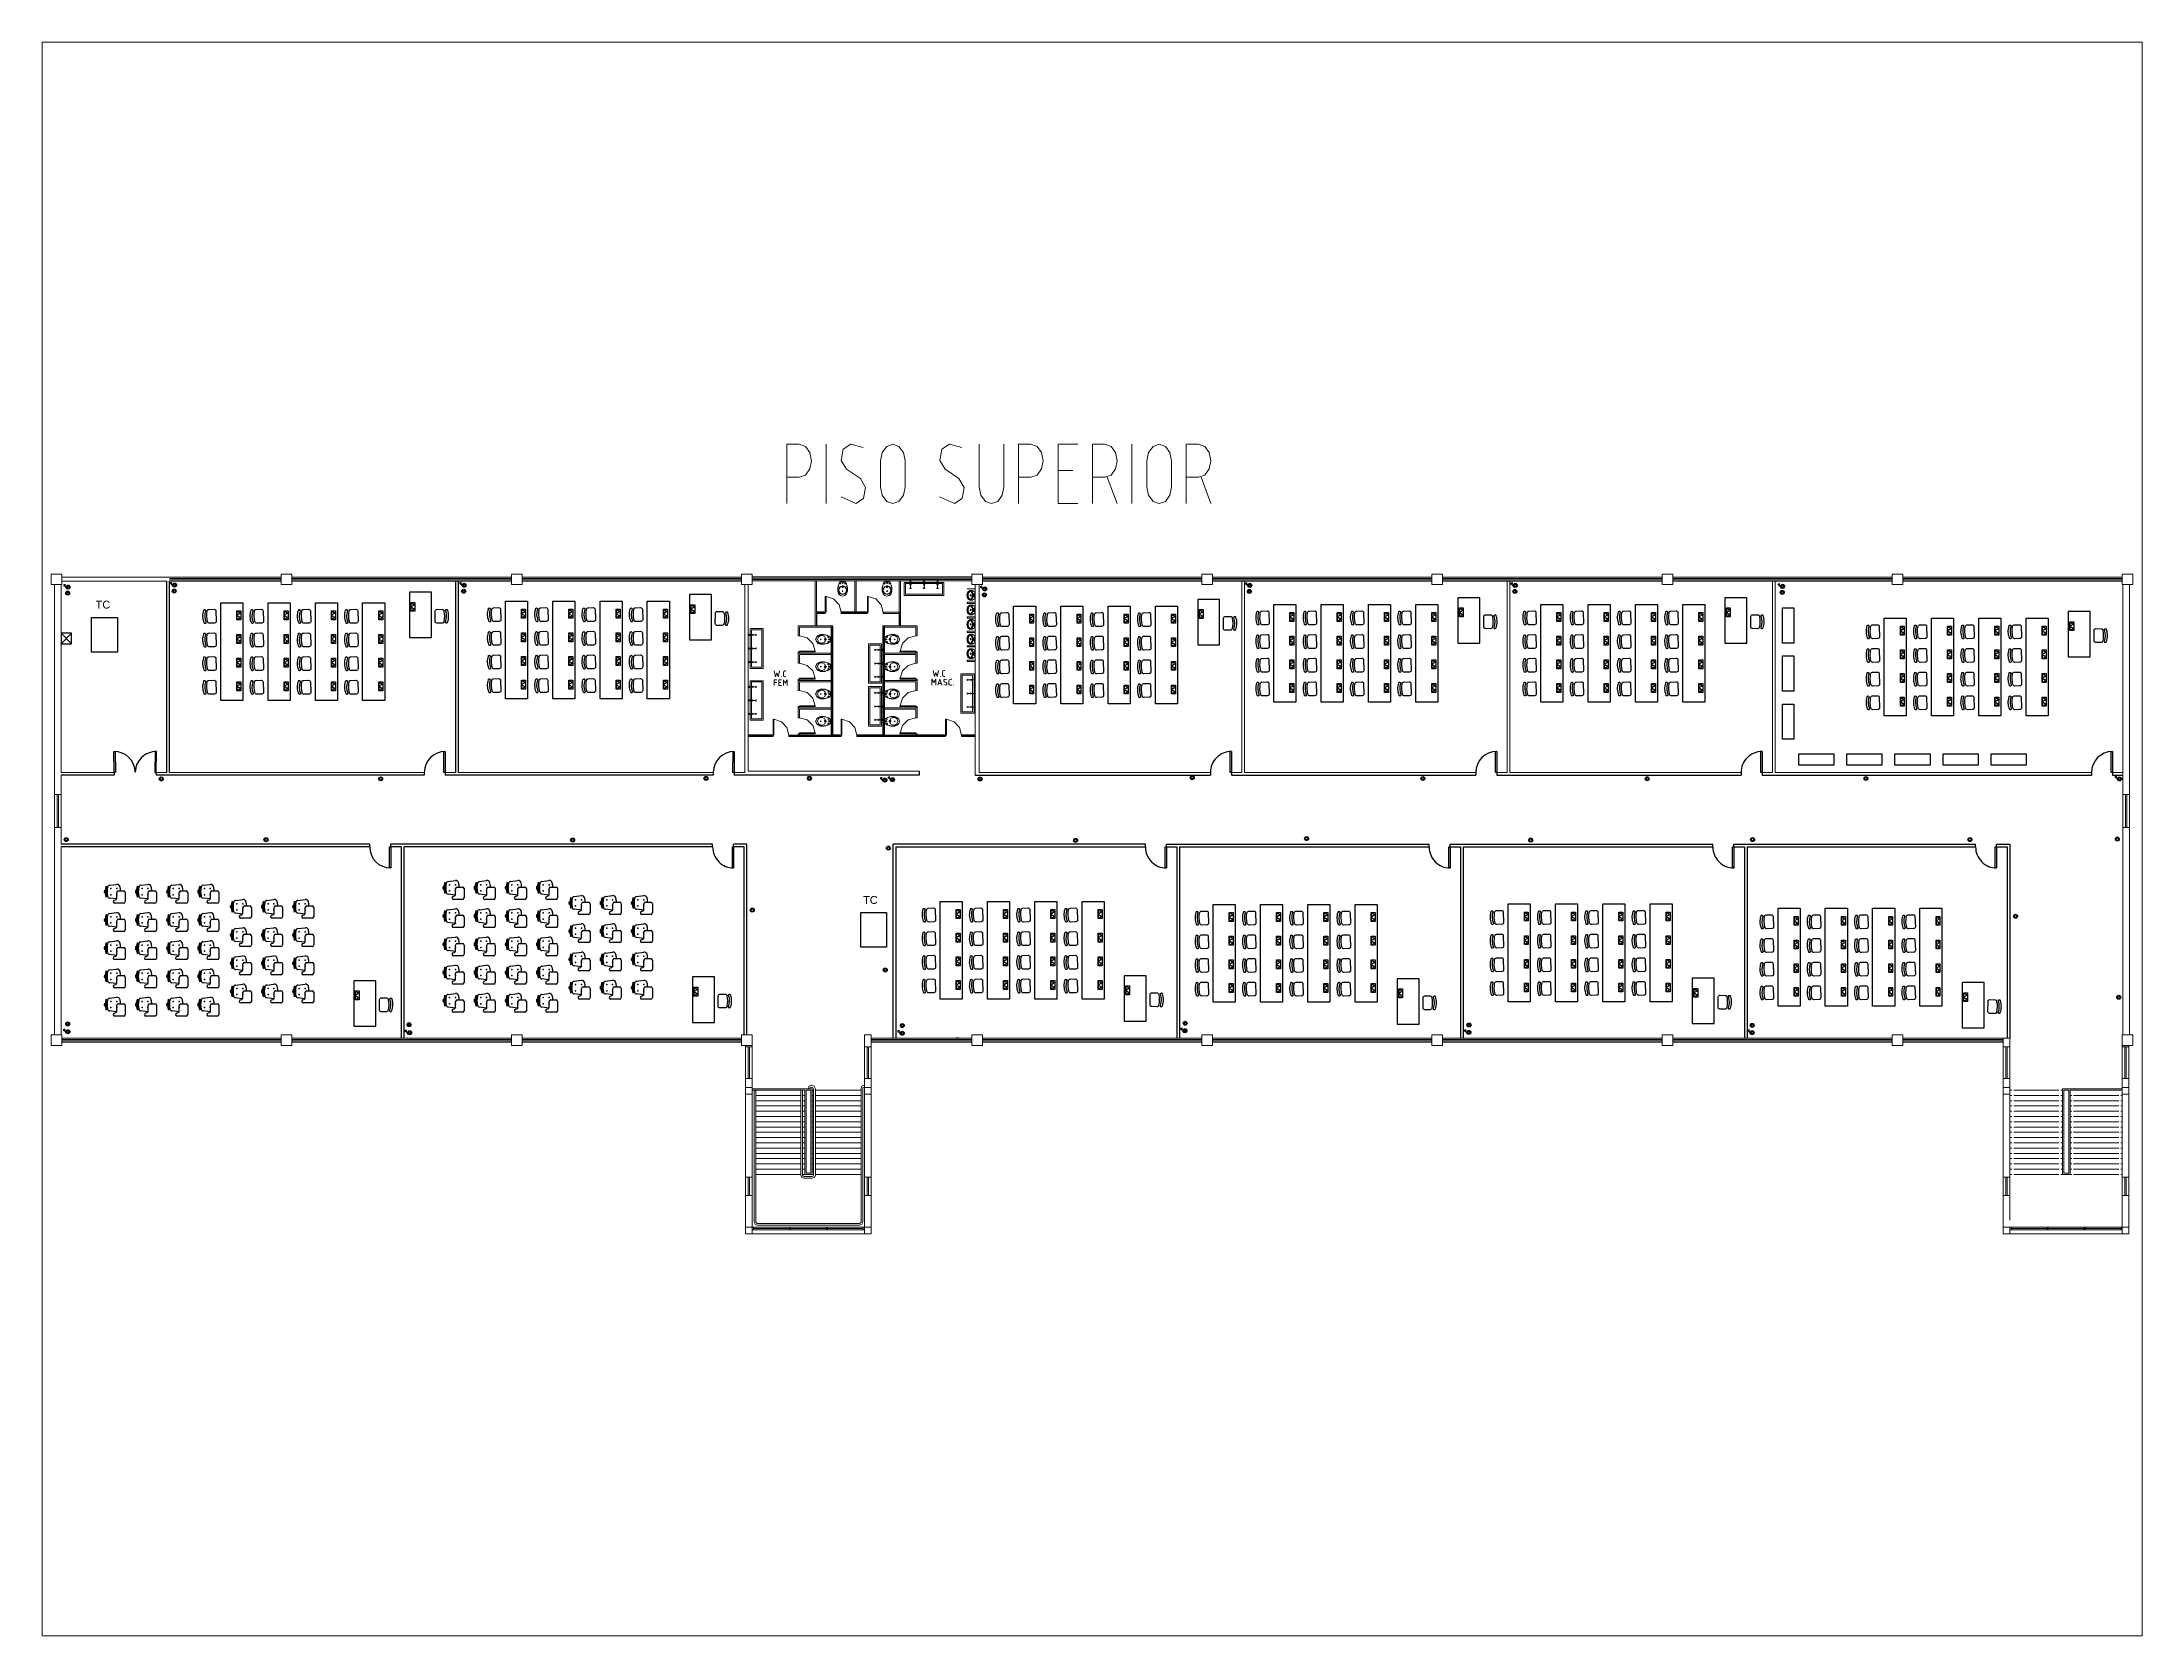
# Paper-space layout 'Layout2' of a CAD drawing. Header units: millimetres. Extents: x 26 to 231, y 20 to 176.
# The model-space entities are those that its viewports show. They can reach past a viewport. Long polylines and large blocks are cut down to what shows.
import ezdxf

# ---------------------------------------------------------------- set-up
doc = ezdxf.new("R2010")
doc.units = ezdxf.units.MM
doc.layers.add('Mobiliario', color=140, linetype='Continuous')
doc.layers.add('pontos', color=84, linetype='Continuous')
doc.styles.get("Standard").update_dxf_attribs({"font": 'arial.ttf'})

psp = doc.layouts.new('Layout2')

msp = doc.modelspace()

# ---------------------------------------------------------------- texts
at = {"layer": 'Mobiliario', "char_height": 0.3, "attachment_point": 1}
for width, insert in [(0.65601, (11.759, 26.695)), (0.7601, (40.968, 15.458))]:
    msp.add_mtext_dynamic_manual_height_columns('{\\C0;TC}', width=width, gutter_width=1.5, heights=[0], dxfattribs=dict(at, insert=insert))

# ---------------------------------------------------------------- blocks, each defined once
blk = doc.blocks.new('*U17')
at = {"layer": 'Mobiliario'}
blk.add_lwpolyline([(-0.42, 1.859), (0.42, 1.859), (0.42, -1.859), (-0.42, -1.859)], close=True, dxfattribs=at)
blk = doc.blocks.new('*U18')
at = {"color": 0, "linetype": 'ByBlock', "lineweight": -2, "transparency": 16777216}
for p in [(0, 0), (1.8, 0), (3.6, 0), (5.4, 0)]:
    blk.add_blockref('*U17', p, dxfattribs=at)
blk = doc.blocks.new('*U24')
at = {"layer": 'Mobiliario'}
blk.add_lwpolyline([(-0.42, 1.859), (0.42, 1.859), (0.42, -1.859), (-0.42, -1.859)], close=True, dxfattribs=at)
blk = doc.blocks.new('*U25')
at = {"color": 0, "linetype": 'ByBlock', "lineweight": -2, "transparency": 16777216}
for p in [(0, 0), (1.8, 0), (3.6, 0), (5.4, 0)]:
    blk.add_blockref('*U24', p, dxfattribs=at)
blk = doc.blocks.new('*U27')
at = {"layer": 'Mobiliario'}
blk.add_lwpolyline([(-0.42, 1.859), (0.42, 1.859), (0.42, -1.859), (-0.42, -1.859)], close=True, dxfattribs=at)
blk = doc.blocks.new('*U28')
at = {"color": 0, "linetype": 'ByBlock', "lineweight": -2, "transparency": 16777216}
for p in [(0, 0), (1.8, 0), (3.6, 0), (5.4, 0)]:
    blk.add_blockref('*U27', p, dxfattribs=at)
blk = doc.blocks.new('*U30')
at = {"layer": 'Mobiliario'}
blk.add_lwpolyline([(-0.42, 1.859), (0.42, 1.859), (0.42, -1.859), (-0.42, -1.859)], close=True, dxfattribs=at)
blk = doc.blocks.new('*U31')
at = {"color": 0, "linetype": 'ByBlock', "lineweight": -2, "transparency": 16777216}
for p in [(0, 0), (1.8, 0), (3.6, 0), (5.4, 0)]:
    blk.add_blockref('*U30', p, dxfattribs=at)
blk = doc.blocks.new('*U33')
at = {"layer": 'Mobiliario'}
blk.add_lwpolyline([(-0.42, 1.859), (0.42, 1.859), (0.42, -1.859), (-0.42, -1.859)], close=True, dxfattribs=at)
blk = doc.blocks.new('*U34')
at = {"color": 0, "linetype": 'ByBlock', "lineweight": -2, "transparency": 16777216}
for p in [(0, 0), (1.8, 0), (3.6, 0), (5.4, 0)]:
    blk.add_blockref('*U33', p, dxfattribs=at)
blk = doc.blocks.new('*U36')
at = {"layer": 'Mobiliario'}
blk.add_lwpolyline([(-0.42, 1.859), (0.42, 1.859), (0.42, -1.859), (-0.42, -1.859)], close=True, dxfattribs=at)
blk = doc.blocks.new('*U37')
at = {"color": 0, "linetype": 'ByBlock', "lineweight": -2, "transparency": 16777216}
for p in [(0, 0), (1.8, 0), (3.6, 0), (5.4, 0)]:
    blk.add_blockref('*U36', p, dxfattribs=at)
blk = doc.blocks.new('*U39')
at = {"layer": 'Mobiliario'}
blk.add_lwpolyline([(-0.42, 1.859), (0.42, 1.859), (0.42, -1.859), (-0.42, -1.859)], close=True, dxfattribs=at)
blk = doc.blocks.new('*U40')
at = {"color": 0, "linetype": 'ByBlock', "lineweight": -2, "transparency": 16777216}
for p in [(0, 0), (1.8, 0), (3.6, 0), (5.4, 0)]:
    blk.add_blockref('*U39', p, dxfattribs=at)
blk = doc.blocks.new('*U42')
at = {"layer": 'Mobiliario'}
blk.add_lwpolyline([(-0.42, 1.859), (0.42, 1.859), (0.42, -1.859), (-0.42, -1.859)], close=True, dxfattribs=at)
blk = doc.blocks.new('*U43')
at = {"color": 0, "linetype": 'ByBlock', "lineweight": -2, "transparency": 16777216}
for p in [(0, 0), (1.8, 0), (3.6, 0), (5.4, 0)]:
    blk.add_blockref('*U42', p, dxfattribs=at)
blk = doc.blocks.new('*U45')
at = {"layer": 'Mobiliario'}
blk.add_lwpolyline([(-0.42, 1.859), (0.42, 1.859), (0.42, -1.859), (-0.42, -1.859)], close=True, dxfattribs=at)
blk = doc.blocks.new('*U46')
at = {"color": 0, "linetype": 'ByBlock', "lineweight": -2, "transparency": 16777216}
for p in [(0, 0), (1.8, 0), (3.6, 0), (5.4, 0)]:
    blk.add_blockref('*U45', p, dxfattribs=at)
blk = doc.blocks.new('*U48')
at = {"layer": 'Mobiliario'}
blk.add_lwpolyline([(-0.42, 1.859), (0.42, 1.859), (0.42, -1.859), (-0.42, -1.859)], close=True, dxfattribs=at)
blk = doc.blocks.new('*U49')
at = {"color": 0, "linetype": 'ByBlock', "lineweight": -2, "transparency": 16777216}
for p in [(0, 0), (1.8, 0), (3.6, 0), (5.4, 0)]:
    blk.add_blockref('*U48', p, dxfattribs=at)
blk = doc.blocks.new('Cadeira-04')
for p, q in [((0, 2), (0, 13.7)), ((14, 0), (2, 0)), ((3.9, 14.3), (4.5, 12.4)), ((5.5, 11.3), (6.7, 20.6)), ((6.4, 11), (14, 11)), ((8, 25.4), (8, 25.4)), ((8.2, 24.5), (8, 25.4)), ((13, 26.9), (15, 27.1)), ((13, 26.2), (13, 26.9)), ((13, 23.8), (13, 25.2)), ((15, 27.1), (17, 26.9)), ((16, 9), (16, 2)), ((17, 26.9), (17, 26.2)), ((17, 25.2), (17, 23.8)), ((22, 25.4), (21.8, 24.5)), ((23.3, 20.6), (24.5, 11.3))]:
    blk.add_line(p, q)
for centre, radius, start, end in [((2, 13.7), 2, 18.4349, 180), ((2, 2), 2, 180, 270), ((6.4, 13), 2, 198.4349, 270), ((9.5, 10.8), 4, 172.875, 177.0743), ((9.7, 20.3), 3, 101.7502, 172.875), ((15, -4.8), 31, 76.866, 103.134), ((15, -4.8), 30, 76.866, 103.134), ((15, -5.2), 29, 78.2498, 101.7502), ((14, 9), 2, 0, 90), ((14, 2), 2, 270, 0), ((15, 38.2), 32, 271.795, 281.3805), ((20.3, 20.3), 3, 7.125, 78.2498), ((20.5, 10.8), 4, 281.3805, 7.125)]:
    blk.add_arc(centre, radius, start, end)
for p in [(11, 18.8), (11, 11.2), (19, 18.8), (19, 11.2)]:
    blk.add_point(p)
blk = doc.blocks.new('*U58')
at = {"layer": 'Mobiliario'}
blk.add_lwpolyline([(-0.219, 0.668), (0.219, 0.668), (0.219, -0.668), (-0.219, -0.668)], close=True, dxfattribs=at)
blk = doc.blocks.new('*U59')
at = {"layer": 'Mobiliario', "color": 0, "linetype": 'ByBlock', "lineweight": -2, "transparency": 16777216}
for p in [(0, 0), (0, -1.83), (0, -3.66)]:
    blk.add_blockref('*U58', p, dxfattribs=at)
blk = doc.blocks.new('*U62')
at = {"layer": 'Mobiliario'}
blk.add_lwpolyline([(-0.219, 0.668), (0.219, 0.668), (0.219, -0.668), (-0.219, -0.668)], close=True, dxfattribs=at)
blk = doc.blocks.new('*U63')
at = {"layer": 'Mobiliario', "color": 0, "linetype": 'ByBlock', "lineweight": -2, "transparency": 16777216}
for p in [(0, 0), (0, -1.83), (0, -3.66), (0, -5.49), (0, -7.32)]:
    blk.add_blockref('*U62', p, dxfattribs=at)

# ---------------------------------------------------------------- linework, layer by layer
for p, q in [((14.467, 20.156), (14.467, 27.434)), ((14.567, 20.156), (14.567, 27.434)), ((25.467, 20.156), (25.467, 27.434)), ((25.567, 20.156), (25.567, 27.434)), ((10.442, 25.055), (10.842, 25.455)), ((10.442, 25.455), (10.842, 25.055)), ((12.467, 20.056), (10.442, 20.056)), ((12.467, 20.156), (12.467, 20.056)), ((14.067, 20.156), (14.067, 20.056)), ((24.267, 20.056), (14.067, 20.056)), ((24.267, 20.156), (24.267, 20.056)), ((25.067, 20.156), (25.067, 20.056)), ((35.268, 20.056), (25.067, 20.056)), ((35.268, 20.156), (35.268, 20.056)), ((36.068, 20.156), (36.068, 20.056)), ((43.107, 20.056), (36.068, 20.056)), ((36.468, 20.156), (36.468, 20.156)), ((43.107, 20.206), (43.107, 20.056)), ((45.236, 20.056), (45.386, 20.056)), ((45.386, 20.056), (54.186, 20.056)), ((54.186, 20.156), (54.186, 20.056)), ((54.986, 20.156), (54.986, 20.056)), ((54.986, 20.056), (64.286, 20.056)), ((64.286, 20.156), (64.286, 20.056)), ((65.086, 20.156), (65.086, 20.056)), ((65.086, 20.056), (74.386, 20.056)), ((74.386, 20.156), (74.386, 20.056)), ((75.186, 20.156), (75.186, 20.056)), ((75.186, 20.056), (87.722, 20.056)), ((87.722, 20.156), (87.722, 20.056)), ((88.522, 20.156), (88.522, 20.056)), ((88.522, 20.056), (88.922, 20.056)), ((22.192, 17.426), (10.442, 17.426)), ((22.192, 17.326), (10.442, 17.326)), ((22.192, 17.326), (22.192, 17.426)), ((22.992, 17.326), (22.992, 17.426)), ((35.243, 17.426), (22.992, 17.426)), ((23.392, 17.326), (22.992, 17.326)), ((23.392, 17.326), (23.392, 10.049)), ((23.492, 17.326), (23.492, 10.049)), ((35.243, 17.326), (23.492, 17.326)), ((35.243, 17.326), (35.243, 17.426)), ((36.543, 17.426), (36.043, 17.426)), ((36.043, 17.326), (36.043, 17.426)), ((36.443, 17.326), (36.043, 17.326)), ((36.443, 10.174), (36.443, 17.326)), ((36.543, 10.174), (36.543, 17.426)), ((42.112, 10.049), (42.112, 17.426)), ((51.712, 17.426), (42.112, 17.426)), ((42.212, 17.326), (42.212, 10.049)), ((42.212, 17.326), (51.712, 17.326)), ((51.712, 17.326), (51.712, 17.426)), ((52.512, 17.326), (52.512, 17.426)), ((52.512, 17.426), (62.512, 17.426)), ((52.512, 17.326), (52.512, 17.426)), ((52.512, 17.326), (52.912, 17.326)), ((52.912, 17.326), (52.912, 10.049)), ((53.012, 17.326), (53.012, 10.049)), ((53.012, 17.326), (62.512, 17.326)), ((62.512, 17.326), (62.512, 17.426)), ((63.312, 17.326), (63.312, 17.426)), ((63.312, 17.426), (73.312, 17.426)), ((63.312, 17.326), (63.312, 17.426)), ((63.312, 17.326), (63.712, 17.326)), ((63.712, 17.326), (63.712, 10.049)), ((63.812, 17.326), (63.812, 10.049)), ((63.812, 17.326), (73.312, 17.326)), ((73.312, 17.326), (73.312, 17.426)), ((74.112, 17.326), (74.112, 17.426)), ((74.112, 17.426), (83.312, 17.426)), ((74.112, 17.326), (74.512, 17.326)), ((74.512, 17.326), (74.512, 10.049)), ((74.612, 17.326), (74.612, 10.049)), ((74.612, 17.326), (83.312, 17.326)), ((83.312, 17.326), (83.312, 17.426)), ((84.112, 17.326), (84.112, 17.426)), ((84.112, 17.426), (84.612, 17.426)), ((84.112, 17.326), (84.512, 17.326)), ((84.512, 17.326), (84.512, 10.049)), ((84.612, 17.426), (84.612, 10.049)), ((44.612, 10.049), (44.512, 10.049))]:
    msp.add_line(p, q)
at = {"color": 0}
for p, q in [((39.479, 26.253), (39.2, 26.253)), ((39.2, 26.253), (39.2, 25.734)), ((39.479, 26.203), (39.2, 26.203)), ((39.753, 25.734), (39.753, 21.582)), ((39.8, 25.734), (39.8, 21.582)), ((41.083, 26.253), (40.132, 26.253)), ((41.083, 26.203), (40.132, 26.203)), ((41.72, 25.734), (41.72, 21.582)), ((41.772, 25.734), (41.772, 21.582)), ((42.348, 26.253), (42.348, 25.734)), ((42.398, 25.734), (42.398, 26.203)), ((37.492, 21.582), (36.598, 21.582)), ((40.079, 21.582), (39.8, 21.582)), ((41.772, 21.582), (40.732, 21.582)), ((44.062, 21.582), (43.024, 21.582)), ((45.236, 21.582), (44.715, 21.582)), ((37.492, 21.532), (36.598, 21.532)), ((40.079, 21.532), (38.145, 21.532)), ((43.024, 21.532), (40.732, 21.532)), ((44.062, 21.532), (43.024, 21.532)), ((45.236, 21.532), (44.715, 21.532))]:
    msp.add_line(p, q, dxfattribs=at)
at = {"color": 7, "lineweight": 0}
msp.add_line((41.278, 10.049), (44.512, 10.049), dxfattribs=at)
at = {"color": 1, "lineweight": 0}
for points in [[(38.065, 30.39), (38.065, 32.644), (38.535, 32.644)], [(38.535, 31.392), (38.773, 31.473), (38.942, 31.705), (39.005, 32.018), (38.942, 32.331), (38.773, 32.556), (38.535, 32.644)], [(39.568, 30.39), (39.568, 32.644)], [(40.977, 32.519), (40.508, 32.644), (40.213, 32.456), (40.138, 32.03), (40.338, 31.692), (40.865, 31.341)], [(42.574, 32.018), (42.512, 32.331), (42.336, 32.556), (42.104, 32.644), (41.867, 32.556), (41.697, 32.331), (41.635, 32.018)], [(41.635, 31.016), (41.635, 32.018)], [(42.574, 32.018), (42.574, 31.016)], [(44.728, 32.519), (44.259, 32.644), (43.971, 32.456), (43.896, 32.03), (44.09, 31.692), (44.616, 31.341)], [(45.386, 32.644), (45.386, 31.016), (45.449, 30.703), (45.624, 30.471), (45.856, 30.39), (46.094, 30.471), (46.263, 30.703), (46.325, 31.016), (46.325, 32.644)], [(46.889, 30.39), (46.889, 32.644), (47.359, 32.644)], [(47.359, 31.392), (47.59, 31.473), (47.766, 31.705), (47.828, 32.018), (47.766, 32.331), (47.59, 32.556), (47.359, 32.644)], [(49.143, 30.39), (48.392, 30.39), (48.392, 32.644), (49.143, 32.644)], [(49.707, 30.39), (49.707, 32.644), (50.171, 32.644)], [(50.171, 31.392), (50.408, 31.473), (50.578, 31.705), (50.64, 32.018), (50.578, 32.331), (50.408, 32.556), (50.171, 32.644)], [(51.204, 30.39), (51.204, 32.644)], [(52.707, 32.018), (52.644, 32.331), (52.475, 32.556), (52.237, 32.644), (52.005, 32.556), (51.83, 32.331), (51.767, 32.018)], [(51.767, 31.016), (51.767, 32.018)], [(52.707, 32.018), (52.707, 31.016)], [(53.27, 30.39), (53.27, 32.644), (53.74, 32.644)], [(53.74, 31.392), (53.972, 31.473), (54.147, 31.705), (54.21, 32.018), (54.147, 32.331), (53.972, 32.556), (53.74, 32.644)], [(38.535, 31.392), (38.065, 31.392)], [(40.695, 30.39), (40.984, 30.577), (41.059, 30.997), (40.865, 31.341)], [(44.447, 30.39), (44.741, 30.577), (44.816, 30.997), (44.616, 31.341)], [(47.359, 31.392), (46.889, 31.392)], [(48.956, 31.642), (48.392, 31.642)], [(50.171, 31.392), (49.707, 31.392)], [(50.264, 31.392), (50.64, 30.39)], [(53.74, 31.392), (53.27, 31.392)], [(53.834, 31.392), (54.21, 30.39)], [(40.132, 30.64), (40.695, 30.39)], [(41.635, 31.016), (41.697, 30.703), (41.867, 30.471), (42.104, 30.39), (42.336, 30.471), (42.512, 30.703), (42.574, 31.016)], [(43.883, 30.64), (44.447, 30.39)], [(51.767, 31.016), (51.83, 30.703), (52.005, 30.471), (52.237, 30.39), (52.475, 30.471), (52.644, 30.703), (52.707, 31.016)]]:
    msp.add_lwpolyline(points, dxfattribs=at)
at = {"color": 7, "lineweight": 0}
for points in [[(10.066, 27.308), (10.467, 27.308), (10.467, 27.709), (10.066, 27.709), (10.066, 27.308), (10.066, 27.308)], [(10.191, 27.308), (10.191, 17.338), (10.191, 10.174)], [(10.442, 27.308), (10.442, 20.156)], [(10.467, 27.584), (18.821, 27.584)], [(10.467, 27.434), (14.467, 27.434)], [(14.567, 27.534), (18.821, 27.534)], [(14.567, 27.484), (18.821, 27.484)], [(14.567, 27.434), (18.821, 27.434)], [(18.821, 27.308), (19.222, 27.308), (19.222, 27.709), (18.821, 27.709), (18.821, 27.308), (18.821, 27.308)], [(19.222, 27.584), (27.588, 27.584)], [(19.222, 27.534), (27.588, 27.534)], [(19.222, 27.484), (27.588, 27.484)], [(19.222, 27.434), (27.588, 27.434)], [(27.588, 27.308), (27.989, 27.308), (27.989, 27.709), (27.588, 27.709), (27.588, 27.308), (27.588, 27.308)], [(27.989, 27.584), (36.343, 27.584)], [(27.989, 27.534), (36.343, 27.534)], [(27.989, 27.484), (36.343, 27.484)], [(27.989, 27.434), (36.343, 27.434)], [(36.468, 27.308), (36.468, 20.156), (36.068, 20.156)], [(36.343, 27.308), (36.744, 27.308), (36.744, 27.709), (36.343, 27.709), (36.343, 27.308), (36.343, 27.308)], [(36.744, 27.604), (45.107, 27.604)], [(36.744, 27.554), (45.107, 27.554)], [(36.744, 27.504), (45.107, 27.504)], [(36.744, 27.454), (45.107, 27.454)], [(39.15, 25.734), (39.15, 27.454)], [(39.2, 26.253), (39.2, 27.454)], [(40.009, 27.05), (40.004, 27.07), (40.004, 27.09), (40.004, 27.11), (40.004, 27.13), (40.004, 27.15), (40.009, 27.17), (40.009, 27.19), (40.014, 27.21), (40.019, 27.23), (40.024, 27.25), (40.034, 27.28), (40.044, 27.309), (40.049, 27.329), (40.059, 27.349), (40.074, 27.384), (40.089, 27.414), (40.099, 27.414), (40.104, 27.414), (40.194, 27.414), (40.279, 27.414), (40.284, 27.414), (40.294, 27.414), (40.309, 27.384), (40.324, 27.349), (40.333, 27.329), (40.338, 27.309), (40.348, 27.28), (40.358, 27.25), (40.363, 27.23), (40.368, 27.21), (40.373, 27.19), (40.373, 27.17), (40.378, 27.15), (40.378, 27.13), (40.378, 27.11), (40.378, 27.09), (40.378, 27.07), (40.373, 27.05), (40.343, 26.961), (40.279, 26.891), (40.194, 26.866)], [(40.289, 27.414), (40.304, 27.384), (40.319, 27.349), (40.329, 27.329), (40.338, 27.309), (40.348, 27.28), (40.353, 27.25), (40.358, 27.23), (40.363, 27.21), (40.368, 27.19), (40.368, 27.17), (40.373, 27.15), (40.373, 27.13), (40.373, 27.11), (40.373, 27.09), (40.373, 27.07), (40.373, 27.05), (40.338, 26.961), (40.274, 26.891), (40.194, 26.866), (40.109, 26.891), (40.044, 26.961), (40.014, 27.05), (40.009, 27.07), (40.009, 27.09), (40.009, 27.11), (40.009, 27.13), (40.009, 27.15), (40.014, 27.17), (40.014, 27.19), (40.019, 27.21), (40.024, 27.23), (40.029, 27.25), (40.034, 27.28), (40.044, 27.309), (40.054, 27.329), (40.064, 27.349), (40.079, 27.384), (40.094, 27.414), (40.104, 27.414)], [(40.089, 27.215), (40.039, 27.13), (40.039, 27.09), (40.044, 27.04), (40.089, 26.97), (40.194, 26.931), (40.294, 26.97), (40.338, 27.04), (40.343, 27.09), (40.343, 27.13), (40.294, 27.215), (40.194, 27.255)], [(40.179, 27.245), (40.094, 27.21), (40.049, 27.13)], [(40.104, 27.329), (40.114, 27.334), (40.124, 27.344), (40.114, 27.359), (40.104, 27.364), (40.089, 27.359), (40.084, 27.344), (40.089, 27.334), (40.104, 27.329), (40.104, 27.329)], [(40.194, 27.255), (40.089, 27.215)], [(40.224, 27.24), (40.209, 27.265), (40.174, 27.265), (40.159, 27.24)], [(40.159, 27.24), (40.159, 27.215), (40.179, 27.2), (40.204, 27.2), (40.224, 27.215), (40.224, 27.24)], [(40.174, 27.245), (40.169, 27.225), (40.184, 27.215), (40.199, 27.215), (40.214, 27.225), (40.214, 27.245)], [(40.194, 27.354), (40.204, 27.359), (40.209, 27.374), (40.204, 27.384), (40.194, 27.389), (40.179, 27.384), (40.174, 27.374), (40.179, 27.359), (40.194, 27.354), (40.194, 27.354)], [(40.214, 27.245), (40.199, 27.255), (40.184, 27.255), (40.174, 27.245)], [(40.204, 27.245), (40.194, 27.245), (40.179, 27.245)], [(40.333, 27.13), (40.289, 27.21), (40.204, 27.245)], [(40.279, 27.329), (40.294, 27.334), (40.299, 27.344), (40.294, 27.359), (40.279, 27.364), (40.269, 27.359), (40.264, 27.344), (40.269, 27.334), (40.279, 27.329), (40.279, 27.329)], [(40.289, 27.414), (40.279, 27.414)], [(40.658, 26.253), (40.658, 27.454)], [(40.707, 26.203), (40.707, 27.454)], [(41.7, 27.05), (41.695, 27.07), (41.695, 27.09), (41.695, 27.11), (41.695, 27.13), (41.695, 27.15), (41.7, 27.17), (41.7, 27.19), (41.705, 27.21), (41.71, 27.23), (41.715, 27.25), (41.725, 27.28), (41.735, 27.309), (41.74, 27.329), (41.75, 27.349), (41.765, 27.384), (41.78, 27.414), (41.79, 27.414), (41.795, 27.414), (41.885, 27.414), (41.969, 27.414), (41.974, 27.414), (41.984, 27.414), (41.999, 27.384), (42.014, 27.349), (42.024, 27.329), (42.029, 27.309), (42.039, 27.28), (42.049, 27.25), (42.054, 27.23), (42.059, 27.21), (42.064, 27.19), (42.064, 27.17), (42.069, 27.15), (42.069, 27.13), (42.069, 27.11), (42.069, 27.09), (42.069, 27.07), (42.064, 27.05), (42.034, 26.961), (41.969, 26.891), (41.885, 26.866)], [(41.979, 27.414), (41.994, 27.384), (42.009, 27.349), (42.019, 27.329), (42.029, 27.309), (42.039, 27.28), (42.044, 27.25), (42.049, 27.23), (42.054, 27.21), (42.059, 27.19), (42.059, 27.17), (42.064, 27.15), (42.064, 27.13), (42.064, 27.11), (42.064, 27.09), (42.064, 27.07), (42.064, 27.05), (42.029, 26.961), (41.964, 26.891), (41.885, 26.866), (41.8, 26.891), (41.735, 26.961), (41.705, 27.05), (41.7, 27.07), (41.7, 27.09), (41.7, 27.11), (41.7, 27.13), (41.7, 27.15), (41.705, 27.17), (41.705, 27.19), (41.71, 27.21), (41.715, 27.23), (41.72, 27.25), (41.725, 27.28), (41.735, 27.309), (41.745, 27.329), (41.755, 27.349), (41.77, 27.384), (41.785, 27.414), (41.795, 27.414)], [(41.78, 27.215), (41.73, 27.13), (41.73, 27.09), (41.735, 27.04), (41.78, 26.97), (41.885, 26.931), (41.984, 26.97), (42.029, 27.04), (42.034, 27.09), (42.034, 27.13), (41.984, 27.215), (41.885, 27.255)], [(41.87, 27.245), (41.785, 27.21), (41.74, 27.13)], [(41.795, 27.329), (41.805, 27.334), (41.815, 27.344), (41.805, 27.359), (41.795, 27.364), (41.78, 27.359), (41.775, 27.344), (41.78, 27.334), (41.795, 27.329), (41.795, 27.329)], [(41.885, 27.255), (41.78, 27.215)], [(41.915, 27.24), (41.9, 27.265), (41.865, 27.265), (41.85, 27.24)], [(41.85, 27.24), (41.85, 27.215), (41.87, 27.2), (41.895, 27.2), (41.915, 27.215), (41.915, 27.24)], [(41.865, 27.245), (41.86, 27.225), (41.875, 27.215), (41.89, 27.215), (41.905, 27.225), (41.905, 27.245)], [(41.885, 27.354), (41.895, 27.359), (41.9, 27.374), (41.895, 27.384), (41.885, 27.389), (41.87, 27.384), (41.865, 27.374), (41.87, 27.359), (41.885, 27.354), (41.885, 27.354)], [(41.905, 27.245), (41.89, 27.255), (41.875, 27.255), (41.865, 27.245)], [(41.895, 27.245), (41.885, 27.245), (41.87, 27.245)], [(42.024, 27.13), (41.979, 27.21), (41.895, 27.245)], [(41.969, 27.329), (41.984, 27.334), (41.989, 27.344), (41.984, 27.359), (41.969, 27.364), (41.959, 27.359), (41.954, 27.344), (41.959, 27.334), (41.969, 27.329), (41.969, 27.329)], [(41.979, 27.414), (41.969, 27.414)], [(42.348, 26.253), (42.348, 27.454)], [(42.398, 26.203), (42.398, 27.454)], [(42.533, 26.894), (42.533, 27.392), (44.044, 27.392), (44.044, 26.894), (42.533, 26.894), (42.533, 26.894)], [(42.583, 26.943), (42.583, 27.342), (43.994, 27.342), (43.994, 26.943), (42.583, 26.943), (42.583, 26.943)], [(42.772, 27.417), (42.792, 27.422), (42.797, 27.442), (42.792, 27.457), (42.772, 27.467), (42.758, 27.457), (42.748, 27.442), (42.758, 27.422), (42.772, 27.417), (42.772, 27.417)], [(42.748, 27.317), (42.797, 27.163), (42.748, 27.163), (42.797, 27.317), (42.748, 27.317), (42.748, 27.317)], [(42.772, 27.317), (42.772, 27.417)], [(43.291, 27.417), (43.306, 27.422), (43.316, 27.442), (43.306, 27.457), (43.291, 27.467), (43.271, 27.457), (43.266, 27.442), (43.271, 27.422), (43.291, 27.417), (43.291, 27.417)], [(43.266, 27.317), (43.316, 27.163), (43.266, 27.163), (43.316, 27.317), (43.266, 27.317), (43.266, 27.317)], [(43.291, 27.317), (43.291, 27.417)], [(43.804, 27.417), (43.819, 27.422), (43.829, 27.442), (43.819, 27.457), (43.804, 27.467), (43.784, 27.457), (43.779, 27.442), (43.784, 27.422), (43.804, 27.417), (43.804, 27.417)], [(43.779, 27.317), (43.829, 27.163), (43.779, 27.163), (43.829, 27.317), (43.779, 27.317), (43.779, 27.317)], [(43.804, 27.317), (43.804, 27.417)], [(45.11, 27.308), (45.511, 27.308), (45.511, 27.709), (45.11, 27.709), (45.11, 27.308), (45.11, 27.308)], [(45.236, 27.308), (45.236, 20.056)], [(45.386, 27.308), (45.386, 20.156), (54.186, 20.156)], [(45.511, 27.584), (53.865, 27.584)], [(45.511, 27.534), (53.865, 27.534)], [(45.511, 27.484), (53.865, 27.484)], [(45.511, 27.434), (53.865, 27.434)], [(53.865, 27.308), (54.266, 27.308), (54.266, 27.709), (53.865, 27.709), (53.865, 27.308), (53.865, 27.308)], [(54.266, 27.584), (62.62, 27.584)], [(54.266, 27.534), (62.62, 27.534)], [(54.266, 27.484), (62.62, 27.484)], [(54.266, 27.434), (62.62, 27.434)], [(54.986, 20.156), (55.386, 20.156), (55.386, 27.434)], [(55.486, 27.434), (55.486, 20.156), (64.286, 20.156)], [(62.62, 27.308), (63.021, 27.308), (63.021, 27.709), (62.62, 27.709), (62.62, 27.308), (62.62, 27.308)], [(63.021, 27.584), (71.388, 27.584)], [(63.021, 27.534), (71.388, 27.534)], [(63.021, 27.484), (71.388, 27.484)], [(63.021, 27.434), (71.388, 27.434)], [(65.086, 20.156), (65.486, 20.156), (65.486, 27.434)], [(65.586, 27.434), (65.586, 20.156), (74.386, 20.156)], [(71.388, 27.308), (71.788, 27.308), (71.788, 27.709), (71.388, 27.709), (71.388, 27.308), (71.388, 27.308)], [(71.788, 27.584), (80.143, 27.584)], [(71.788, 27.534), (80.143, 27.534)], [(71.788, 27.484), (80.143, 27.484)], [(71.788, 27.434), (80.143, 27.434)], [(75.186, 20.156), (75.586, 20.156), (75.586, 27.434)], [(75.686, 27.434), (75.686, 20.156), (87.722, 20.156)], [(80.143, 27.308), (80.543, 27.308), (80.543, 27.709), (80.143, 27.709), (80.143, 27.308), (80.143, 27.308)], [(80.543, 27.584), (88.897, 27.584)], [(80.543, 27.534), (88.897, 27.534)], [(80.543, 27.484), (88.897, 27.484)], [(80.543, 27.434), (88.897, 27.434)], [(88.897, 27.308), (89.298, 27.308), (89.298, 27.709), (88.897, 27.709), (88.897, 27.308), (88.897, 27.308)], [(88.922, 27.308), (88.922, 20.044), (88.922, 10.174)], [(89.173, 27.308), (89.173, 20.044), (89.173, 10.174)], [(39.529, 26.253), (39.529, 26.856), (39.559, 26.856), (39.559, 26.253), (39.529, 26.253), (39.529, 26.253)], [(40.132, 26.253), (40.058, 26.542), (39.848, 26.761), (39.559, 26.851)], [(40.009, 27.05), (40.039, 26.961)], [(40.039, 26.961), (40.104, 26.891)], [(40.049, 27.13), (40.044, 27.09), (40.054, 27.04), (40.094, 26.975), (40.194, 26.941)], [(40.194, 26.866), (40.104, 26.891)], [(40.194, 27.045), (40.204, 27.045), (40.204, 27.055), (40.204, 27.065), (40.194, 27.07), (40.184, 27.065), (40.179, 27.055), (40.184, 27.045), (40.194, 27.045), (40.194, 27.045)], [(40.194, 26.941), (40.289, 26.975), (40.333, 27.04), (40.338, 27.09), (40.333, 27.13)], [(41.133, 26.253), (41.133, 26.856), (41.163, 26.856), (41.163, 26.253), (41.133, 26.253), (41.133, 26.253)], [(41.736, 26.253), (41.661, 26.542), (41.452, 26.761), (41.163, 26.851)], [(41.7, 27.05), (41.73, 26.961)], [(41.73, 26.961), (41.795, 26.891)], [(41.74, 27.13), (41.735, 27.09), (41.745, 27.04), (41.785, 26.975), (41.885, 26.941)], [(41.885, 26.866), (41.795, 26.891)], [(41.885, 27.045), (41.895, 27.045), (41.895, 27.055), (41.895, 27.065), (41.885, 27.07), (41.875, 27.065), (41.87, 27.055), (41.875, 27.045), (41.885, 27.045), (41.885, 27.045)], [(41.885, 26.941), (41.979, 26.975), (42.024, 27.04), (42.029, 27.09), (42.024, 27.13)], [(44.927, 26.936), (44.922, 26.901)], [(44.922, 26.896), (44.922, 26.901)], [(44.922, 26.896), (44.927, 26.866)], [(44.927, 26.377), (44.922, 26.347)], [(44.932, 26.98), (44.927, 26.936)], [(44.927, 26.866), (44.932, 26.821)], [(44.932, 26.422), (44.927, 26.377)], [(45.236, 27.14), (44.932, 27.14)], [(44.947, 27.005), (44.932, 26.98)], [(44.932, 26.821), (44.947, 26.791)], [(45.236, 26.636), (44.932, 26.636)], [(44.932, 26.636), (44.932, 26.587)], [(45.236, 26.587), (44.932, 26.587)], [(44.947, 26.452), (44.932, 26.422)], [(45.057, 27.045), (45.052, 27.045), (45.022, 27.045), (44.957, 26.98), (44.942, 26.901), (44.957, 26.821), (45.022, 26.756), (45.052, 26.751), (45.057, 26.751)], [(45.057, 26.492), (45.052, 26.492), (45.022, 26.492), (44.957, 26.422), (44.942, 26.342), (44.957, 26.263), (45.022, 26.198), (45.052, 26.198), (45.057, 26.198)], [(44.962, 27.03), (44.947, 27.005)], [(44.947, 26.791), (44.962, 26.766)], [(44.962, 26.477), (44.947, 26.452)], [(45.027, 27.085), (44.962, 27.03)], [(44.962, 26.766), (45.027, 26.716)], [(45.027, 26.527), (44.962, 26.477)], [(44.987, 26.99), (44.972, 26.906)], [(44.972, 26.901), (44.972, 26.906)], [(44.972, 26.891), (44.972, 26.901)], [(44.972, 26.891), (44.987, 26.811)], [(44.987, 26.437), (44.972, 26.352)], [(45.017, 27.035), (44.987, 26.99)], [(44.987, 26.811), (45.017, 26.761)], [(45.017, 26.482), (44.987, 26.437)], [(45.097, 27.06), (45.057, 27.08), (45.007, 27.075)], [(45.007, 26.721), (45.057, 26.716), (45.097, 26.736)], [(45.097, 26.507), (45.057, 26.527), (45.007, 26.522)], [(45.062, 27.045), (45.037, 27.045), (45.017, 27.035)], [(45.017, 26.761), (45.037, 26.751), (45.062, 26.756)], [(45.062, 26.487), (45.037, 26.492), (45.017, 26.482)], [(45.217, 27.02), (45.132, 27.085), (45.027, 27.085)], [(45.027, 26.716), (45.132, 26.716), (45.217, 26.781)], [(45.217, 26.467), (45.132, 26.532), (45.027, 26.527)], [(45.047, 26.901), (45.042, 26.906), (45.042, 26.901), (45.042, 26.896), (45.047, 26.896), (45.047, 26.901), (45.047, 26.901)], [(45.052, 26.916), (45.052, 26.921), (45.047, 26.921), (45.047, 26.916), (45.052, 26.911), (45.052, 26.916), (45.052, 26.916)], [(45.052, 26.886), (45.047, 26.886), (45.047, 26.881), (45.052, 26.881), (45.052, 26.886), (45.052, 26.886)], [(45.067, 27.045), (45.062, 27.045)], [(45.072, 26.926), (45.067, 26.926), (45.062, 26.926), (45.067, 26.921), (45.072, 26.921), (45.072, 26.926), (45.072, 26.926)], [(45.072, 26.901), (45.067, 26.901), (45.062, 26.901), (45.067, 26.896), (45.072, 26.896), (45.072, 26.901), (45.072, 26.901)], [(45.072, 26.876), (45.067, 26.881), (45.062, 26.881), (45.062, 26.876), (45.067, 26.871), (45.067, 26.876), (45.072, 26.876), (45.072, 26.876)], [(45.062, 26.756), (45.067, 26.756)], [(45.067, 26.487), (45.062, 26.487)], [(45.117, 26.98), (45.067, 27.045)], [(45.067, 26.756), (45.117, 26.821)], [(45.117, 26.422), (45.067, 26.487)], [(45.087, 26.916), (45.087, 26.921), (45.082, 26.921), (45.082, 26.916), (45.082, 26.911), (45.087, 26.916), (45.087, 26.916)], [(45.087, 26.881), (45.087, 26.886), (45.082, 26.886), (45.082, 26.881), (45.087, 26.881), (45.087, 26.881)], [(45.092, 26.901), (45.087, 26.901), (45.087, 26.896), (45.092, 26.896), (45.092, 26.901), (45.092, 26.901)], [(45.157, 26.916), (45.137, 27), (45.097, 27.06)], [(45.097, 26.736), (45.137, 26.801)], [(45.157, 26.362), (45.137, 26.447), (45.097, 26.507)], [(45.132, 26.901), (45.117, 26.98)], [(45.117, 26.821), (45.132, 26.901)], [(45.132, 26.342), (45.117, 26.422)], [(45.137, 26.801), (45.157, 26.886)], [(45.197, 26.901), (45.192, 26.916), (45.172, 26.926), (45.157, 26.916), (45.152, 26.901), (45.157, 26.881), (45.172, 26.876), (45.192, 26.881), (45.197, 26.901), (45.197, 26.901)], [(45.172, 26.926), (45.157, 26.921)], [(45.157, 26.881), (45.172, 26.876)], [(45.182, 26.901), (45.177, 26.906), (45.172, 26.906), (45.167, 26.906), (45.167, 26.901), (45.167, 26.896), (45.172, 26.891), (45.177, 26.896), (45.182, 26.901), (45.182, 26.901)], [(45.172, 26.926), (45.177, 26.926), (45.177, 26.931)], [(45.177, 26.866), (45.177, 26.871), (45.172, 26.876)], [(45.172, 26.372), (45.177, 26.372), (45.177, 26.377)], [(45.217, 26.98), (45.187, 26.956), (45.177, 26.946), (45.177, 26.931)], [(45.217, 26.821), (45.187, 26.841), (45.177, 26.856), (45.177, 26.866)], [(45.217, 26.427), (45.187, 26.402), (45.177, 26.392), (45.177, 26.377)], [(45.182, 26.921), (45.187, 26.921), (45.187, 26.926), (45.187, 26.931)], [(45.187, 26.871), (45.187, 26.876), (45.182, 26.876)], [(45.197, 26.951), (45.192, 26.951), (45.187, 26.941)], [(45.187, 26.941), (45.187, 26.931)], [(45.187, 26.856), (45.187, 26.871)], [(45.187, 26.856), (45.192, 26.851), (45.197, 26.846)], [(45.197, 26.397), (45.192, 26.392), (45.187, 26.387)], [(45.187, 26.387), (45.187, 26.372)], [(45.217, 26.956), (45.197, 26.951)], [(45.217, 26.841), (45.197, 26.846)], [(45.217, 26.402), (45.197, 26.397)], [(45.222, 27.01), (45.217, 27.02)], [(45.222, 27.01), (45.222, 26.901), (45.222, 26.786), (45.217, 26.781)], [(45.222, 26.951), (45.217, 26.956)], [(45.217, 26.841), (45.217, 26.846), (45.222, 26.846)], [(45.222, 26.457), (45.217, 26.467)], [(45.222, 26.457), (45.222, 26.342), (45.222, 26.233), (45.217, 26.223)], [(45.222, 26.397), (45.217, 26.402)], [(37.171, 24.119), (36.672, 24.119), (36.672, 25.63), (37.171, 25.63), (37.171, 24.119), (37.171, 24.119)], [(37.121, 24.169), (36.722, 24.169), (36.722, 25.58), (37.121, 25.58), (37.121, 24.169), (37.121, 24.169)], [(38.502, 25.734), (38.502, 25.351)], [(39.8, 25.734), (38.502, 25.734)], [(39.753, 25.734), (38.502, 25.734)], [(38.552, 25.685), (38.552, 25.351)], [(38.552, 25.685), (39.753, 25.685)], [(39.479, 26.203), (39.479, 26.253), (39.529, 26.253), (39.529, 26.203), (39.479, 26.203), (39.479, 26.203)], [(40.658, 26.253), (40.132, 26.253)], [(40.132, 26.203), (40.132, 26.253)], [(40.707, 26.203), (40.132, 26.203)], [(41.083, 26.203), (41.083, 26.253), (41.133, 26.253), (41.133, 26.203), (41.083, 26.203), (41.083, 26.203)], [(41.72, 25.734), (43.024, 25.734)], [(42.348, 26.253), (41.736, 26.253)], [(41.736, 26.203), (41.736, 26.253)], [(42.348, 26.203), (41.736, 26.203)], [(43.024, 25.734), (41.772, 25.734)], [(42.974, 25.685), (41.772, 25.685)], [(42.974, 25.685), (42.974, 25.351)], [(43.024, 25.734), (43.024, 25.351)], [(44.922, 26.342), (44.922, 26.347)], [(44.922, 26.342), (44.927, 26.307)], [(44.927, 25.824), (44.922, 25.789)], [(44.922, 25.789), (44.927, 25.754)], [(44.927, 26.307), (44.932, 26.268)], [(44.932, 25.869), (44.927, 25.824)], [(44.927, 25.754), (44.932, 25.709)], [(44.932, 26.268), (44.947, 26.238)], [(45.236, 26.083), (44.932, 26.083)], [(44.932, 26.083), (44.932, 26.033)], [(45.236, 26.033), (44.932, 26.033)], [(44.947, 25.894), (44.932, 25.869)], [(44.932, 25.709), (44.947, 25.684)], [(45.057, 25.934), (45.052, 25.934), (45.022, 25.934), (44.957, 25.869), (44.942, 25.789), (44.957, 25.709), (45.022, 25.644), (45.052, 25.639), (45.057, 25.644)], [(44.947, 26.238), (44.962, 26.213)], [(44.962, 25.919), (44.947, 25.894)], [(44.947, 25.684), (44.962, 25.654)], [(44.962, 26.213), (45.027, 26.158)], [(45.027, 25.973), (44.962, 25.919)], [(44.962, 25.654), (45.027, 25.605)], [(44.972, 26.342), (44.972, 26.352)], [(44.972, 26.337), (44.972, 26.342)], [(44.972, 26.337), (44.987, 26.253)], [(44.987, 25.879), (44.972, 25.794)], [(44.972, 25.789), (44.972, 25.794)], [(44.972, 25.779), (44.972, 25.789)], [(44.972, 25.779), (44.987, 25.699)], [(44.987, 26.253), (45.017, 26.208)], [(45.017, 25.929), (44.987, 25.879)], [(44.987, 25.699), (45.017, 25.649)], [(45.007, 26.168), (45.057, 26.163), (45.097, 26.183)], [(45.097, 25.949), (45.057, 25.968), (45.007, 25.964)], [(45.007, 25.615), (45.057, 25.605), (45.097, 25.625)], [(45.017, 26.208), (45.037, 26.198), (45.062, 26.198)], [(45.062, 25.934), (45.037, 25.939), (45.017, 25.929)], [(45.017, 25.649), (45.037, 25.639), (45.062, 25.644)], [(45.027, 26.158), (45.132, 26.158), (45.217, 26.223)], [(45.217, 25.909), (45.132, 25.973), (45.027, 25.973)], [(45.027, 25.605), (45.132, 25.605), (45.217, 25.669)], [(45.047, 26.342), (45.047, 26.347), (45.042, 26.347), (45.042, 26.342), (45.047, 26.342), (45.047, 26.342)], [(45.047, 25.789), (45.047, 25.794), (45.042, 25.794), (45.042, 25.789), (45.042, 25.784), (45.047, 25.789), (45.047, 25.789)], [(45.052, 26.362), (45.047, 26.362), (45.047, 26.357), (45.052, 26.357), (45.052, 26.362), (45.052, 26.362)], [(45.052, 26.327), (45.052, 26.332), (45.047, 26.332), (45.047, 26.327), (45.052, 26.322), (45.052, 26.327), (45.052, 26.327)], [(45.052, 25.804), (45.052, 25.809), (45.047, 25.809), (45.047, 25.804), (45.052, 25.804), (45.052, 25.804)], [(45.052, 25.774), (45.047, 25.774), (45.047, 25.769), (45.052, 25.769), (45.052, 25.774), (45.052, 25.774)], [(45.072, 26.367), (45.072, 26.372), (45.067, 26.372), (45.062, 26.367), (45.067, 26.367), (45.067, 26.362), (45.072, 26.367), (45.072, 26.367)], [(45.072, 26.342), (45.072, 26.347), (45.067, 26.347), (45.062, 26.342), (45.067, 26.342), (45.072, 26.342), (45.072, 26.342)], [(45.072, 26.322), (45.067, 26.322), (45.062, 26.322), (45.062, 26.317), (45.067, 26.317), (45.072, 26.322), (45.072, 26.322)], [(45.062, 26.198), (45.067, 26.203)], [(45.067, 25.934), (45.062, 25.934)], [(45.072, 25.814), (45.067, 25.814), (45.062, 25.814), (45.067, 25.809), (45.072, 25.809), (45.072, 25.814), (45.072, 25.814)], [(45.072, 25.789), (45.067, 25.794), (45.067, 25.789), (45.062, 25.789), (45.067, 25.784), (45.072, 25.784), (45.072, 25.789), (45.072, 25.789)], [(45.072, 25.764), (45.067, 25.769), (45.062, 25.769), (45.062, 25.764), (45.067, 25.759), (45.067, 25.764), (45.072, 25.764), (45.072, 25.764)], [(45.062, 25.644), (45.067, 25.644)], [(45.067, 26.203), (45.117, 26.263)], [(45.117, 25.869), (45.067, 25.934)], [(45.067, 25.644), (45.117, 25.709)], [(45.087, 26.362), (45.082, 26.362), (45.082, 26.357), (45.087, 26.357), (45.087, 26.362), (45.087, 26.362)], [(45.087, 26.327), (45.082, 26.332), (45.082, 26.327), (45.082, 26.322), (45.087, 26.322), (45.087, 26.327), (45.087, 26.327)], [(45.087, 25.804), (45.087, 25.809), (45.082, 25.809), (45.082, 25.804), (45.082, 25.799), (45.087, 25.804), (45.087, 25.804)], [(45.087, 25.769), (45.087, 25.774), (45.082, 25.774), (45.082, 25.769), (45.087, 25.769), (45.087, 25.769)], [(45.092, 26.342), (45.092, 26.347), (45.087, 26.347), (45.087, 26.342), (45.092, 26.342), (45.092, 26.342)], [(45.092, 25.789), (45.092, 25.794), (45.087, 25.789), (45.087, 25.784), (45.092, 25.784), (45.092, 25.789), (45.092, 25.789)], [(45.097, 26.183), (45.137, 26.243)], [(45.157, 25.804), (45.137, 25.889), (45.097, 25.949)], [(45.097, 25.625), (45.137, 25.689)], [(45.117, 26.263), (45.132, 26.342)], [(45.132, 25.789), (45.117, 25.869)], [(45.117, 25.709), (45.132, 25.789)], [(45.137, 26.243), (45.157, 26.327)], [(45.137, 25.689), (45.157, 25.774)], [(45.197, 26.342), (45.192, 26.362), (45.172, 26.367), (45.157, 26.362), (45.152, 26.342), (45.157, 26.327), (45.172, 26.322), (45.192, 26.327), (45.197, 26.342), (45.197, 26.342)], [(45.197, 25.789), (45.192, 25.804), (45.172, 25.814), (45.157, 25.804), (45.152, 25.789), (45.157, 25.769), (45.172, 25.764), (45.192, 25.769), (45.197, 25.789), (45.197, 25.789)], [(45.172, 26.372), (45.157, 26.362)], [(45.157, 26.322), (45.172, 26.317)], [(45.172, 25.814), (45.157, 25.809)], [(45.157, 25.769), (45.172, 25.764)], [(45.182, 26.342), (45.177, 26.347), (45.172, 26.352), (45.167, 26.347), (45.167, 26.342), (45.167, 26.337), (45.172, 26.337), (45.177, 26.337), (45.182, 26.342), (45.182, 26.342)], [(45.182, 25.789), (45.177, 25.794), (45.172, 25.794), (45.167, 25.794), (45.167, 25.789), (45.167, 25.784), (45.172, 25.779), (45.177, 25.784), (45.182, 25.789), (45.182, 25.789)], [(45.177, 26.312), (45.177, 26.317), (45.172, 26.317)], [(45.172, 25.814), (45.177, 25.819)], [(45.177, 25.754), (45.177, 25.759), (45.172, 25.764)], [(45.217, 26.263), (45.187, 26.288), (45.177, 26.298), (45.177, 26.312)], [(45.217, 25.869), (45.187, 25.844), (45.177, 25.834), (45.177, 25.819)], [(45.217, 25.709), (45.187, 25.729), (45.177, 25.744), (45.177, 25.754)], [(45.182, 26.367), (45.187, 26.367), (45.187, 26.372)], [(45.187, 26.317), (45.187, 26.322), (45.182, 26.322)], [(45.182, 25.814), (45.187, 25.814), (45.187, 25.819)], [(45.187, 25.759), (45.187, 25.764), (45.182, 25.764)], [(45.187, 26.302), (45.187, 26.317)], [(45.187, 26.302), (45.192, 26.298), (45.197, 26.293)], [(45.197, 25.839), (45.192, 25.839), (45.187, 25.834)], [(45.187, 25.834), (45.187, 25.819)], [(45.187, 25.744), (45.187, 25.759)], [(45.187, 25.744), (45.192, 25.739), (45.197, 25.739)], [(45.217, 26.288), (45.197, 26.293)], [(45.217, 25.844), (45.197, 25.839)], [(45.217, 25.734), (45.197, 25.739)], [(45.217, 26.288), (45.222, 26.293)], [(45.222, 25.899), (45.217, 25.909)], [(45.222, 25.899), (45.222, 25.789), (45.222, 25.674), (45.217, 25.669)], [(45.222, 25.844), (45.217, 25.844)], [(45.217, 25.734), (45.222, 25.734)], [(10.442, 25.455), (10.442, 25.505)], [(36.647, 25.39), (36.642, 25.405), (36.622, 25.415), (36.608, 25.405), (36.598, 25.39), (36.608, 25.37), (36.622, 25.365), (36.642, 25.37), (36.647, 25.39), (36.647, 25.39)], [(36.647, 24.877), (36.642, 24.892), (36.622, 24.902), (36.608, 24.892), (36.598, 24.877), (36.608, 24.857), (36.622, 24.852), (36.642, 24.857), (36.647, 24.877), (36.647, 24.877)], [(36.747, 25.39), (36.647, 25.39)], [(36.747, 24.877), (36.647, 24.877)], [(36.747, 25.365), (36.902, 25.415), (36.902, 25.365), (36.747, 25.415), (36.747, 25.365), (36.747, 25.365)], [(36.747, 24.852), (36.902, 24.902), (36.902, 24.852), (36.747, 24.902), (36.747, 24.852), (36.747, 24.852)], [(38.502, 25.351), (38.552, 25.351)], [(39.15, 24.777), (39.06, 25.066), (38.841, 25.276), (38.552, 25.351)], [(39.19, 25.136), (39.26, 25.071), (39.349, 25.037), (39.369, 25.037), (39.389, 25.037), (39.409, 25.037), (39.429, 25.037), (39.449, 25.037), (39.469, 25.037), (39.489, 25.042), (39.509, 25.047), (39.529, 25.051), (39.549, 25.051), (39.579, 25.061), (39.609, 25.071), (39.629, 25.081), (39.649, 25.091), (39.683, 25.106), (39.708, 25.121), (39.713, 25.131), (39.713, 25.136), (39.713, 25.221), (39.713, 25.311), (39.713, 25.316), (39.708, 25.321), (39.683, 25.336), (39.649, 25.356), (39.629, 25.361), (39.609, 25.371), (39.579, 25.381), (39.549, 25.39), (39.529, 25.395), (39.509, 25.4), (39.489, 25.4), (39.469, 25.405), (39.449, 25.405), (39.429, 25.405), (39.409, 25.41), (39.389, 25.41), (39.369, 25.405), (39.349, 25.405), (39.26, 25.371), (39.19, 25.306), (39.16, 25.221)], [(39.16, 25.221), (39.19, 25.136)], [(39.713, 25.311), (39.708, 25.316), (39.683, 25.336), (39.649, 25.351), (39.629, 25.361), (39.609, 25.366), (39.579, 25.376), (39.549, 25.385), (39.529, 25.39), (39.509, 25.395), (39.489, 25.395), (39.469, 25.4), (39.449, 25.4), (39.429, 25.405), (39.409, 25.405), (39.389, 25.405), (39.369, 25.405), (39.349, 25.4), (39.26, 25.366), (39.19, 25.306), (39.165, 25.221), (39.19, 25.141), (39.26, 25.076), (39.349, 25.042), (39.369, 25.042), (39.389, 25.042), (39.409, 25.042), (39.429, 25.042), (39.449, 25.042), (39.469, 25.042), (39.489, 25.047), (39.509, 25.051), (39.529, 25.051), (39.549, 25.056), (39.579, 25.066), (39.609, 25.076), (39.629, 25.086), (39.649, 25.091), (39.683, 25.111), (39.708, 25.126), (39.713, 25.136)], [(39.27, 25.321), (39.23, 25.221)], [(39.23, 25.221), (39.27, 25.121)], [(39.275, 25.316), (39.24, 25.221)], [(39.24, 25.221), (39.275, 25.126)], [(39.339, 25.371), (39.27, 25.321)], [(39.27, 25.121), (39.339, 25.076)], [(39.339, 25.361), (39.275, 25.316)], [(39.275, 25.126), (39.339, 25.081)], [(39.389, 25.376), (39.339, 25.371)], [(39.389, 25.366), (39.339, 25.361)], [(39.339, 25.081), (39.389, 25.076)], [(39.339, 25.076), (39.389, 25.066)], [(39.369, 25.221), (39.364, 25.231), (39.354, 25.236), (39.344, 25.231), (39.344, 25.221), (39.344, 25.211), (39.354, 25.206), (39.364, 25.211), (39.369, 25.221), (39.369, 25.221)], [(39.429, 25.371), (39.389, 25.376)], [(39.429, 25.366), (39.389, 25.366)], [(39.389, 25.076), (39.429, 25.076)], [(39.389, 25.066), (39.429, 25.071)], [(39.514, 25.321), (39.429, 25.371)], [(39.544, 25.236), (39.509, 25.321), (39.429, 25.366)], [(39.429, 25.076), (39.509, 25.126), (39.544, 25.211)], [(39.429, 25.071), (39.514, 25.121)], [(39.539, 25.256), (39.514, 25.251), (39.499, 25.236), (39.499, 25.211), (39.514, 25.191), (39.539, 25.186)], [(39.544, 25.241), (39.524, 25.241), (39.509, 25.231), (39.509, 25.211), (39.524, 25.201), (39.544, 25.201)], [(39.554, 25.221), (39.514, 25.321)], [(39.514, 25.121), (39.554, 25.221)], [(39.539, 25.186), (39.564, 25.206), (39.564, 25.236), (39.539, 25.256)], [(39.544, 25.201), (39.554, 25.216), (39.554, 25.231), (39.544, 25.241)], [(39.544, 25.221), (39.544, 25.236)], [(39.544, 25.221), (39.544, 25.211)], [(39.664, 25.311), (39.659, 25.321), (39.644, 25.326), (39.634, 25.321), (39.629, 25.311), (39.634, 25.296), (39.644, 25.291), (39.659, 25.296), (39.664, 25.311), (39.664, 25.311)], [(39.664, 25.136), (39.659, 25.146), (39.644, 25.151), (39.634, 25.146), (39.629, 25.136), (39.634, 25.121), (39.644, 25.116), (39.659, 25.121), (39.664, 25.136), (39.664, 25.136)], [(39.688, 25.221), (39.683, 25.236), (39.673, 25.241), (39.659, 25.236), (39.654, 25.221), (39.659, 25.211), (39.673, 25.206), (39.683, 25.211), (39.688, 25.221), (39.688, 25.221)], [(41.676, 23.552), (41.172, 23.552), (41.172, 25.058), (41.676, 25.058), (41.676, 23.552), (41.676, 23.552)], [(41.621, 23.602), (41.222, 23.602), (41.222, 25.008), (41.621, 25.008), (41.621, 23.602), (41.621, 23.602)], [(41.566, 24.799), (41.416, 24.849), (41.416, 24.799), (41.566, 24.849), (41.566, 24.799), (41.566, 24.799)], [(41.566, 24.824), (41.666, 24.824)], [(41.72, 24.824), (41.71, 24.839), (41.696, 24.849), (41.676, 24.839), (41.666, 24.824), (41.676, 24.804), (41.696, 24.799), (41.71, 24.804), (41.72, 24.824), (41.72, 24.824)], [(42.176, 25.037), (42.156, 25.037), (42.136, 25.037), (42.116, 25.037), (42.096, 25.037), (42.077, 25.037), (42.057, 25.037), (42.037, 25.042), (42.017, 25.047), (41.997, 25.051), (41.977, 25.051), (41.947, 25.061), (41.917, 25.071), (41.897, 25.081), (41.877, 25.091), (41.842, 25.106), (41.812, 25.121), (41.812, 25.131), (41.812, 25.136), (41.812, 25.221), (41.812, 25.311), (41.812, 25.316), (41.812, 25.321), (41.842, 25.336), (41.877, 25.356), (41.897, 25.361), (41.917, 25.371), (41.947, 25.381), (41.977, 25.39), (41.997, 25.395), (42.017, 25.4), (42.037, 25.4), (42.057, 25.405), (42.077, 25.405), (42.096, 25.405), (42.116, 25.41), (42.136, 25.41), (42.156, 25.405), (42.176, 25.405), (42.266, 25.371), (42.336, 25.306), (42.361, 25.221)], [(41.812, 25.316), (41.842, 25.336), (41.877, 25.351), (41.897, 25.361), (41.917, 25.366), (41.947, 25.376), (41.977, 25.385), (41.997, 25.39), (42.017, 25.395), (42.037, 25.395), (42.057, 25.4), (42.077, 25.4), (42.096, 25.405), (42.116, 25.405), (42.136, 25.405), (42.156, 25.405), (42.176, 25.4), (42.266, 25.366), (42.336, 25.306), (42.361, 25.221), (42.336, 25.141), (42.266, 25.076), (42.176, 25.042), (42.156, 25.042), (42.136, 25.042), (42.116, 25.042), (42.096, 25.042), (42.077, 25.042), (42.057, 25.042), (42.037, 25.047), (42.017, 25.051), (41.997, 25.051), (41.977, 25.056), (41.947, 25.066), (41.917, 25.076), (41.897, 25.086), (41.877, 25.091), (41.842, 25.111), (41.812, 25.126), (41.812, 25.136)], [(41.812, 25.316), (41.812, 25.311)], [(41.872, 25.221), (41.867, 25.236), (41.852, 25.241), (41.842, 25.236), (41.837, 25.221), (41.842, 25.211), (41.852, 25.206), (41.867, 25.211), (41.872, 25.221), (41.872, 25.221)], [(41.897, 25.311), (41.892, 25.321), (41.882, 25.326), (41.867, 25.321), (41.862, 25.311), (41.867, 25.296), (41.882, 25.291), (41.892, 25.296), (41.897, 25.311), (41.897, 25.311)], [(41.897, 25.136), (41.892, 25.146), (41.882, 25.151), (41.867, 25.146), (41.862, 25.136), (41.867, 25.121), (41.882, 25.116), (41.892, 25.121), (41.897, 25.136), (41.897, 25.136)], [(41.987, 25.256), (41.962, 25.236), (41.962, 25.206), (41.987, 25.186)], [(42.012, 25.121), (42.096, 25.071), (42.136, 25.066), (42.186, 25.076), (42.256, 25.121), (42.296, 25.221), (42.256, 25.321), (42.186, 25.371), (42.136, 25.376), (42.096, 25.371), (42.012, 25.321), (41.972, 25.221)], [(41.982, 25.241), (41.972, 25.231), (41.972, 25.216), (41.982, 25.201)], [(41.972, 25.221), (42.012, 25.121)], [(42.096, 25.366), (42.017, 25.321), (41.982, 25.236)], [(41.982, 25.201), (42.002, 25.201), (42.012, 25.211), (42.012, 25.231), (42.002, 25.241), (41.982, 25.241)], [(41.982, 25.236), (41.982, 25.221), (41.982, 25.211)], [(41.982, 25.211), (42.017, 25.126), (42.096, 25.076)], [(41.987, 25.186), (42.012, 25.191), (42.027, 25.211), (42.027, 25.236), (42.012, 25.251), (41.987, 25.256)], [(42.286, 25.221), (42.251, 25.316), (42.186, 25.361), (42.136, 25.366), (42.096, 25.366)], [(42.096, 25.076), (42.136, 25.076), (42.186, 25.081), (42.251, 25.126), (42.286, 25.221)], [(42.181, 25.221), (42.181, 25.231), (42.171, 25.236), (42.161, 25.231), (42.156, 25.221), (42.161, 25.211), (42.171, 25.206), (42.181, 25.211), (42.181, 25.221), (42.181, 25.221)], [(42.176, 25.037), (42.266, 25.071)], [(42.266, 25.071), (42.336, 25.136)], [(42.361, 25.221), (42.336, 25.136)], [(42.974, 25.351), (42.685, 25.276), (42.465, 25.066), (42.376, 24.777)], [(43.024, 25.351), (42.974, 25.351)], [(44.927, 25.266), (44.922, 25.231)], [(44.922, 25.226), (44.922, 25.231)], [(44.922, 25.226), (44.927, 25.196)], [(44.932, 25.305), (44.927, 25.266)], [(44.927, 25.196), (44.932, 25.151)], [(45.236, 25.53), (44.932, 25.53)], [(44.932, 25.53), (44.932, 25.48)], [(45.236, 25.48), (44.932, 25.48)], [(44.947, 25.335), (44.932, 25.305)], [(44.932, 25.151), (44.947, 25.121)], [(45.236, 24.981), (44.932, 24.981)], [(44.932, 24.981), (44.932, 24.932)], [(45.236, 24.932), (44.932, 24.932)], [(44.947, 24.787), (44.932, 24.757)], [(45.057, 25.375), (45.052, 25.375), (45.022, 25.375), (44.957, 25.31), (44.942, 25.231), (44.957, 25.151), (45.022, 25.081), (45.052, 25.081), (45.057, 25.081)], [(45.057, 24.827), (45.052, 24.827), (45.022, 24.827), (44.957, 24.762), (44.942, 24.682), (44.957, 24.603), (45.022, 24.533), (45.052, 24.533), (45.057, 24.533)], [(44.962, 25.36), (44.947, 25.335)], [(44.947, 25.121), (44.962, 25.096)], [(44.962, 24.812), (44.947, 24.787)], [(45.027, 25.415), (44.962, 25.36)], [(44.962, 25.096), (45.027, 25.046)], [(45.027, 24.867), (44.962, 24.812)], [(44.987, 25.32), (44.972, 25.236)], [(44.972, 25.231), (44.972, 25.236)], [(44.972, 25.221), (44.972, 25.231)], [(44.972, 25.221), (44.987, 25.136)], [(45.017, 25.365), (44.987, 25.32)], [(44.987, 25.136), (45.017, 25.091)], [(45.017, 24.817), (44.987, 24.772)], [(45.097, 25.39), (45.057, 25.41), (45.007, 25.405)], [(45.007, 25.051), (45.057, 25.046), (45.097, 25.066)], [(45.097, 24.842), (45.057, 24.862), (45.007, 24.857)], [(45.062, 25.375), (45.037, 25.375), (45.017, 25.365)], [(45.017, 25.091), (45.037, 25.081), (45.062, 25.086)], [(45.062, 24.827), (45.037, 24.827), (45.017, 24.817)], [(45.217, 25.35), (45.132, 25.415), (45.027, 25.415)], [(45.027, 25.046), (45.132, 25.041), (45.217, 25.106)], [(45.217, 24.802), (45.132, 24.867), (45.027, 24.867)], [(45.047, 25.231), (45.042, 25.231), (45.042, 25.226), (45.047, 25.226), (45.047, 25.231), (45.047, 25.231)], [(45.052, 25.246), (45.052, 25.251), (45.047, 25.251), (45.047, 25.246), (45.052, 25.241), (45.052, 25.246), (45.052, 25.246)], [(45.052, 25.211), (45.052, 25.216), (45.047, 25.216), (45.047, 25.211), (45.052, 25.211), (45.052, 25.211)], [(45.067, 25.37), (45.062, 25.375)], [(45.072, 25.251), (45.072, 25.256), (45.067, 25.256), (45.062, 25.251), (45.067, 25.251), (45.072, 25.251), (45.072, 25.251)], [(45.072, 25.231), (45.067, 25.231), (45.062, 25.231), (45.067, 25.226), (45.072, 25.226), (45.072, 25.231), (45.072, 25.231)], [(45.072, 25.206), (45.067, 25.206), (45.067, 25.211), (45.062, 25.206), (45.062, 25.201), (45.067, 25.201), (45.072, 25.206), (45.072, 25.206)], [(45.062, 25.086), (45.067, 25.086)], [(45.067, 24.822), (45.062, 24.827)], [(45.117, 25.31), (45.067, 25.37)], [(45.067, 25.086), (45.117, 25.151)], [(45.117, 24.762), (45.067, 24.822)], [(45.087, 25.246), (45.082, 25.251), (45.082, 25.246), (45.082, 25.241), (45.087, 25.241), (45.087, 25.246), (45.087, 25.246)], [(45.087, 25.211), (45.087, 25.216), (45.082, 25.216), (45.082, 25.211), (45.087, 25.211), (45.087, 25.211)], [(45.092, 25.231), (45.087, 25.231), (45.087, 25.226), (45.092, 25.226), (45.092, 25.231), (45.092, 25.231)], [(45.157, 25.246), (45.137, 25.33), (45.097, 25.39)], [(45.097, 25.066), (45.137, 25.126)], [(45.157, 24.697), (45.137, 24.782), (45.097, 24.842)], [(45.132, 25.231), (45.117, 25.31)], [(45.117, 25.151), (45.132, 25.231)], [(45.137, 25.126), (45.157, 25.211)], [(45.197, 25.231), (45.192, 25.246), (45.172, 25.251), (45.157, 25.246), (45.152, 25.231), (45.157, 25.211), (45.172, 25.206), (45.192, 25.211), (45.197, 25.231), (45.197, 25.231)], [(45.172, 25.256), (45.157, 25.251)], [(45.157, 25.211), (45.172, 25.201)], [(45.182, 25.231), (45.177, 25.236), (45.172, 25.236), (45.167, 25.236), (45.167, 25.231), (45.167, 25.226), (45.172, 25.221), (45.177, 25.226), (45.182, 25.231), (45.182, 25.231)], [(45.172, 25.256), (45.177, 25.256), (45.177, 25.261)], [(45.177, 25.196), (45.177, 25.201), (45.172, 25.201)], [(45.217, 25.31), (45.187, 25.286), (45.177, 25.276), (45.177, 25.261)], [(45.217, 25.146), (45.187, 25.171), (45.177, 25.181), (45.177, 25.196)], [(45.182, 25.251), (45.187, 25.251), (45.187, 25.256)], [(45.187, 25.201), (45.187, 25.206), (45.182, 25.206)], [(45.197, 25.281), (45.192, 25.276), (45.187, 25.271)], [(45.187, 25.271), (45.187, 25.256)], [(45.187, 25.186), (45.187, 25.201)], [(45.187, 25.186), (45.192, 25.181), (45.197, 25.176)], [(45.217, 25.286), (45.197, 25.281)], [(45.217, 25.171), (45.197, 25.176)], [(45.222, 25.34), (45.217, 25.35)], [(45.222, 25.34), (45.222, 25.231), (45.222, 25.116), (45.217, 25.106)], [(45.222, 25.281), (45.217, 25.286)], [(45.217, 25.171), (45.222, 25.176)], [(45.222, 24.792), (45.217, 24.802)], [(45.222, 24.792), (45.222, 24.682), (45.222, 24.568), (45.217, 24.563)], [(36.647, 24.358), (36.642, 24.378), (36.622, 24.383), (36.608, 24.378), (36.598, 24.358), (36.608, 24.343), (36.622, 24.333), (36.642, 24.343), (36.647, 24.358), (36.647, 24.358)], [(36.747, 24.358), (36.647, 24.358)], [(36.747, 24.333), (36.902, 24.383), (36.902, 24.333), (36.747, 24.383), (36.747, 24.333), (36.747, 24.333)], [(37.58, 24.019), (37.634, 23.795), (37.684, 23.945), (37.734, 23.795), (37.784, 24.019)], [(37.988, 24.019), (37.948, 24.004), (37.934, 23.965)], [(37.988, 24.019), (38.033, 24.019)], [(38.502, 24.698), (38.552, 24.698), (38.552, 24.747), (38.502, 24.747), (38.502, 24.698), (38.502, 24.698)], [(38.502, 24.698), (38.502, 24.314)], [(39.753, 24.698), (38.502, 24.698)], [(38.502, 24.314), (38.552, 24.314)], [(38.552, 24.747), (39.15, 24.747), (39.15, 24.777), (38.552, 24.777), (38.552, 24.747), (38.552, 24.747)], [(38.552, 24.648), (38.552, 24.314)], [(38.552, 24.648), (39.753, 24.648)], [(39.15, 23.74), (39.06, 24.03), (38.841, 24.234), (38.552, 24.314)], [(39.19, 24.099), (39.26, 24.035), (39.349, 24), (39.369, 24), (39.389, 23.995), (39.409, 23.995), (39.429, 23.995), (39.449, 24), (39.469, 24), (39.489, 24.005), (39.509, 24.005), (39.529, 24.01), (39.549, 24.015), (39.579, 24.025), (39.609, 24.035), (39.629, 24.045), (39.649, 24.05), (39.683, 24.069), (39.708, 24.084), (39.713, 24.089), (39.713, 24.094), (39.713, 24.184), (39.713, 24.269), (39.713, 24.274), (39.708, 24.284), (39.683, 24.299), (39.649, 24.314), (39.629, 24.324), (39.609, 24.334), (39.579, 24.344), (39.549, 24.349), (39.529, 24.354), (39.509, 24.359), (39.489, 24.364), (39.469, 24.364), (39.449, 24.369), (39.429, 24.369), (39.409, 24.369), (39.389, 24.369), (39.369, 24.369), (39.349, 24.369), (39.26, 24.334), (39.19, 24.269), (39.16, 24.184)], [(39.16, 24.184), (39.19, 24.099)], [(39.713, 24.269), (39.708, 24.279), (39.683, 24.294), (39.649, 24.314), (39.629, 24.319), (39.609, 24.329), (39.579, 24.339), (39.549, 24.349), (39.529, 24.354), (39.509, 24.354), (39.489, 24.359), (39.469, 24.364), (39.449, 24.364), (39.429, 24.364), (39.409, 24.364), (39.389, 24.364), (39.369, 24.364), (39.349, 24.364), (39.26, 24.329), (39.19, 24.264), (39.165, 24.184), (39.19, 24.099), (39.26, 24.035), (39.349, 24.005), (39.369, 24), (39.389, 24), (39.409, 24), (39.429, 24), (39.449, 24.005), (39.469, 24.005), (39.489, 24.01), (39.509, 24.01), (39.529, 24.015), (39.549, 24.02), (39.579, 24.03), (39.609, 24.04), (39.629, 24.045), (39.649, 24.055), (39.683, 24.069), (39.708, 24.089), (39.713, 24.094)], [(39.27, 24.284), (39.23, 24.184)], [(39.23, 24.184), (39.27, 24.084)], [(39.275, 24.279), (39.24, 24.184)], [(39.24, 24.184), (39.275, 24.089)], [(39.339, 24.329), (39.27, 24.284)], [(39.27, 24.084), (39.339, 24.035)], [(39.339, 24.324), (39.275, 24.279)], [(39.275, 24.089), (39.339, 24.045)], [(39.389, 24.339), (39.339, 24.329)], [(39.389, 24.329), (39.339, 24.324)], [(39.339, 24.045), (39.389, 24.035)], [(39.339, 24.035), (39.389, 24.03)], [(39.369, 24.184), (39.364, 24.194), (39.354, 24.199), (39.344, 24.194), (39.344, 24.184), (39.344, 24.174), (39.354, 24.169), (39.364, 24.174), (39.369, 24.184), (39.369, 24.184)], [(39.429, 24.334), (39.389, 24.339)], [(39.429, 24.329), (39.389, 24.329)], [(39.389, 24.035), (39.429, 24.04)], [(39.389, 24.03), (39.429, 24.035)], [(39.514, 24.284), (39.429, 24.334)], [(39.544, 24.194), (39.509, 24.279), (39.429, 24.329)], [(39.429, 24.04), (39.509, 24.084), (39.544, 24.169)], [(39.429, 24.035), (39.514, 24.084)], [(39.539, 24.219), (39.514, 24.214), (39.499, 24.194), (39.499, 24.169), (39.514, 24.154), (39.539, 24.149)], [(39.544, 24.204), (39.524, 24.204), (39.509, 24.194), (39.509, 24.174), (39.524, 24.159), (39.544, 24.164)], [(39.554, 24.184), (39.514, 24.284)], [(39.514, 24.084), (39.554, 24.184)], [(39.539, 24.149), (39.564, 24.169), (39.564, 24.199), (39.539, 24.219)], [(39.544, 24.164), (39.554, 24.174), (39.554, 24.189), (39.544, 24.204)], [(39.544, 24.184), (39.544, 24.194)], [(39.544, 24.184), (39.544, 24.169)], [(39.664, 24.269), (39.659, 24.284), (39.644, 24.289), (39.634, 24.284), (39.629, 24.269), (39.634, 24.259), (39.644, 24.254), (39.659, 24.259), (39.664, 24.269), (39.664, 24.269)], [(39.664, 24.094), (39.659, 24.109), (39.644, 24.114), (39.634, 24.109), (39.629, 24.094), (39.634, 24.084), (39.644, 24.079), (39.659, 24.084), (39.664, 24.094), (39.664, 24.094)], [(39.688, 24.184), (39.683, 24.194), (39.673, 24.199), (39.659, 24.194), (39.654, 24.184), (39.659, 24.169), (39.673, 24.164), (39.683, 24.169), (39.688, 24.184), (39.688, 24.184)], [(41.566, 24.28), (41.416, 24.33), (41.416, 24.28), (41.566, 24.33), (41.566, 24.28), (41.566, 24.28)], [(41.566, 24.305), (41.666, 24.305)], [(41.72, 24.305), (41.71, 24.325), (41.696, 24.33), (41.676, 24.325), (41.666, 24.305), (41.676, 24.29), (41.696, 24.28), (41.71, 24.29), (41.72, 24.305), (41.72, 24.305)], [(41.772, 24.698), (43.024, 24.698)], [(42.974, 24.648), (41.772, 24.648)], [(42.176, 24), (42.156, 24), (42.136, 23.995), (42.116, 23.995), (42.096, 23.995), (42.077, 24), (42.057, 24), (42.037, 24.005), (42.017, 24.005), (41.997, 24.01), (41.977, 24.015), (41.947, 24.025), (41.917, 24.035), (41.897, 24.045), (41.877, 24.05), (41.842, 24.069), (41.812, 24.084), (41.812, 24.089), (41.812, 24.094), (41.812, 24.184), (41.812, 24.269), (41.812, 24.274), (41.812, 24.284), (41.842, 24.299), (41.877, 24.314), (41.897, 24.324), (41.917, 24.334), (41.947, 24.344), (41.977, 24.349), (41.997, 24.354), (42.017, 24.359), (42.037, 24.364), (42.057, 24.364), (42.077, 24.369), (42.096, 24.369), (42.116, 24.369), (42.136, 24.369), (42.156, 24.369), (42.176, 24.369), (42.266, 24.334), (42.336, 24.269), (42.361, 24.184)], [(41.812, 24.279), (41.842, 24.294), (41.877, 24.314), (41.897, 24.319), (41.917, 24.329), (41.947, 24.339), (41.977, 24.349), (41.997, 24.354), (42.017, 24.354), (42.037, 24.359), (42.057, 24.364), (42.077, 24.364), (42.096, 24.364), (42.116, 24.364), (42.136, 24.364), (42.156, 24.364), (42.176, 24.364), (42.266, 24.329), (42.336, 24.264), (42.361, 24.184), (42.336, 24.099), (42.266, 24.035), (42.176, 24.005), (42.156, 24), (42.136, 24), (42.116, 24), (42.096, 24), (42.077, 24.005), (42.057, 24.005), (42.037, 24.01), (42.017, 24.01), (41.997, 24.015), (41.977, 24.02), (41.947, 24.03), (41.917, 24.04), (41.897, 24.045), (41.877, 24.055), (41.842, 24.069), (41.812, 24.089), (41.812, 24.094)], [(41.812, 24.279), (41.812, 24.269)], [(41.872, 24.184), (41.867, 24.194), (41.852, 24.199), (41.842, 24.194), (41.837, 24.184), (41.842, 24.169), (41.852, 24.164), (41.867, 24.169), (41.872, 24.184), (41.872, 24.184)], [(41.897, 24.269), (41.892, 24.284), (41.882, 24.289), (41.867, 24.284), (41.862, 24.269), (41.867, 24.259), (41.882, 24.254), (41.892, 24.259), (41.897, 24.269), (41.897, 24.269)], [(41.897, 24.094), (41.892, 24.109), (41.882, 24.114), (41.867, 24.109), (41.862, 24.094), (41.867, 24.084), (41.882, 24.079), (41.892, 24.084), (41.897, 24.094), (41.897, 24.094)], [(41.987, 24.219), (41.962, 24.199), (41.962, 24.169), (41.987, 24.149)], [(42.012, 24.084), (42.096, 24.035), (42.136, 24.03), (42.186, 24.035), (42.256, 24.084), (42.296, 24.184), (42.256, 24.284), (42.186, 24.329), (42.136, 24.339), (42.096, 24.334), (42.012, 24.284), (41.972, 24.184)], [(41.982, 24.204), (41.972, 24.189), (41.972, 24.174), (41.982, 24.164)], [(41.972, 24.184), (42.012, 24.084)], [(42.096, 24.329), (42.017, 24.279), (41.982, 24.194)], [(41.982, 24.164), (42.002, 24.159), (42.012, 24.174), (42.012, 24.194), (42.002, 24.204), (41.982, 24.204)], [(41.982, 24.194), (41.982, 24.184), (41.982, 24.169)], [(41.982, 24.169), (42.017, 24.084), (42.096, 24.04)], [(41.987, 24.149), (42.012, 24.154), (42.027, 24.169), (42.027, 24.194), (42.012, 24.214), (41.987, 24.219)], [(42.286, 24.184), (42.251, 24.279), (42.186, 24.324), (42.136, 24.329), (42.096, 24.329)], [(42.096, 24.04), (42.136, 24.035), (42.186, 24.045), (42.251, 24.089), (42.286, 24.184)], [(42.181, 24.184), (42.181, 24.194), (42.171, 24.199), (42.161, 24.194), (42.156, 24.184), (42.161, 24.174), (42.171, 24.169), (42.181, 24.174), (42.181, 24.184), (42.181, 24.184)], [(42.176, 24), (42.266, 24.035)], [(42.266, 24.035), (42.336, 24.099)], [(42.361, 24.184), (42.336, 24.099)], [(42.974, 24.747), (42.371, 24.747), (42.371, 24.777), (42.974, 24.777), (42.974, 24.747), (42.974, 24.747)], [(42.974, 24.314), (42.685, 24.234), (42.465, 24.03), (42.376, 23.74)], [(43.024, 24.698), (42.974, 24.698), (42.974, 24.747), (43.024, 24.747), (43.024, 24.698), (43.024, 24.698)], [(42.974, 24.648), (42.974, 24.314)], [(43.024, 24.314), (42.974, 24.314)], [(43.024, 24.698), (43.024, 24.314)], [(43.638, 24.039), (43.688, 23.815), (43.738, 23.965), (43.787, 23.815), (43.837, 24.039)], [(44.047, 24.039), (44.007, 24.024), (43.987, 23.984)], [(43.987, 23.87), (43.987, 23.984)], [(44.047, 24.039), (44.087, 24.039)], [(44.927, 24.717), (44.922, 24.682)], [(44.922, 24.677), (44.922, 24.682)], [(44.922, 24.677), (44.927, 24.647)], [(44.932, 24.757), (44.927, 24.717)], [(44.927, 24.647), (44.932, 24.603)], [(44.932, 24.603), (44.947, 24.573)], [(44.932, 24.428), (44.932, 24.378)], [(45.236, 24.428), (44.932, 24.428)], [(45.236, 24.378), (44.932, 24.378)], [(44.947, 24.573), (44.962, 24.548)], [(44.962, 24.548), (45.027, 24.498)], [(44.987, 24.772), (44.972, 24.687)], [(44.972, 24.682), (44.972, 24.687)], [(44.972, 24.672), (44.972, 24.682)], [(44.972, 24.672), (44.987, 24.593)], [(44.987, 24.593), (45.017, 24.543)], [(45.007, 24.503), (45.057, 24.498), (45.097, 24.518)], [(45.017, 24.543), (45.037, 24.533), (45.062, 24.538)], [(45.027, 24.498), (45.132, 24.498), (45.217, 24.563)], [(45.047, 24.682), (45.042, 24.687), (45.042, 24.682), (45.042, 24.677), (45.047, 24.677), (45.047, 24.682), (45.047, 24.682)], [(45.052, 24.697), (45.052, 24.702), (45.047, 24.702), (45.047, 24.697), (45.052, 24.692), (45.052, 24.697), (45.052, 24.697)], [(45.052, 24.662), (45.052, 24.667), (45.047, 24.667), (45.047, 24.662), (45.052, 24.662), (45.052, 24.662)], [(45.072, 24.702), (45.072, 24.707), (45.067, 24.707), (45.062, 24.702), (45.067, 24.702), (45.072, 24.702), (45.072, 24.702)], [(45.072, 24.682), (45.067, 24.682), (45.062, 24.682), (45.067, 24.677), (45.072, 24.677), (45.072, 24.682), (45.072, 24.682)], [(45.072, 24.657), (45.067, 24.657), (45.067, 24.662), (45.062, 24.657), (45.062, 24.652), (45.067, 24.652), (45.072, 24.657), (45.072, 24.657)], [(45.062, 24.538), (45.067, 24.538)], [(45.067, 24.538), (45.117, 24.603)], [(45.087, 24.697), (45.082, 24.702), (45.082, 24.697), (45.082, 24.692), (45.087, 24.692), (45.087, 24.697), (45.087, 24.697)], [(45.087, 24.662), (45.087, 24.667), (45.082, 24.667), (45.082, 24.662), (45.087, 24.662), (45.087, 24.662)], [(45.092, 24.682), (45.087, 24.682), (45.087, 24.677), (45.092, 24.677), (45.092, 24.682), (45.092, 24.682)], [(45.097, 24.518), (45.137, 24.583)], [(45.132, 24.682), (45.117, 24.762)], [(45.117, 24.603), (45.132, 24.682)], [(45.137, 24.583), (45.157, 24.662)], [(45.197, 24.682), (45.192, 24.697), (45.172, 24.707), (45.157, 24.697), (45.152, 24.682), (45.157, 24.662), (45.172, 24.657), (45.192, 24.662), (45.197, 24.682), (45.197, 24.682)], [(45.172, 24.707), (45.157, 24.702)], [(45.157, 24.662), (45.172, 24.652)], [(45.182, 24.682), (45.177, 24.687), (45.172, 24.687), (45.167, 24.687), (45.167, 24.682), (45.167, 24.677), (45.172, 24.672), (45.177, 24.677), (45.182, 24.682), (45.182, 24.682)], [(45.172, 24.707), (45.177, 24.707), (45.177, 24.712)], [(45.177, 24.647), (45.177, 24.652), (45.172, 24.652)], [(45.217, 24.762), (45.187, 24.737), (45.177, 24.727), (45.177, 24.712)], [(45.217, 24.598), (45.187, 24.623), (45.177, 24.638), (45.177, 24.647)], [(45.182, 24.702), (45.187, 24.702), (45.187, 24.707)], [(45.187, 24.652), (45.187, 24.657), (45.182, 24.657)], [(45.197, 24.732), (45.192, 24.727), (45.187, 24.722)], [(45.187, 24.722), (45.187, 24.707)], [(45.187, 24.638), (45.187, 24.652)], [(45.187, 24.638), (45.192, 24.633), (45.197, 24.628)], [(45.217, 24.737), (45.197, 24.732)], [(45.217, 24.623), (45.197, 24.628)], [(45.222, 24.732), (45.217, 24.737)], [(45.217, 24.623), (45.222, 24.628)], [(36.647, 23.411), (36.642, 23.431), (36.622, 23.436), (36.608, 23.431), (36.598, 23.411), (36.608, 23.396), (36.622, 23.386), (36.642, 23.396), (36.647, 23.411), (36.647, 23.411)], [(36.747, 23.411), (36.647, 23.411)], [(37.171, 22.145), (36.672, 22.145), (36.672, 23.65), (37.171, 23.65), (37.171, 22.145), (37.171, 22.145)], [(37.121, 22.195), (36.722, 22.195), (36.722, 23.601), (37.121, 23.601), (37.121, 22.195), (37.121, 22.195)], [(36.747, 23.386), (36.902, 23.436), (36.902, 23.386), (36.747, 23.436), (36.747, 23.386), (36.747, 23.386)], [(37.58, 23.461), (37.58, 23.685), (37.684, 23.685)], [(37.58, 23.586), (37.684, 23.586)], [(37.859, 23.461), (37.759, 23.461), (37.759, 23.685), (37.859, 23.685)], [(37.834, 23.586), (37.759, 23.586)], [(37.859, 23.795), (37.859, 23.805)], [(37.934, 23.85), (37.934, 23.965)], [(37.934, 23.85), (37.948, 23.81), (37.988, 23.795)], [(37.934, 23.461), (37.934, 23.685), (38.008, 23.561), (38.083, 23.685), (38.083, 23.461)], [(38.033, 23.795), (37.988, 23.795)], [(38.158, 23.461), (38.158, 23.471)], [(38.502, 23.661), (38.552, 23.661), (38.552, 23.711), (38.502, 23.711), (38.502, 23.661), (38.502, 23.661)], [(38.502, 23.661), (38.502, 23.272)], [(39.753, 23.661), (38.502, 23.661)], [(38.502, 23.272), (38.552, 23.272)], [(38.552, 23.711), (39.15, 23.711), (39.15, 23.74), (38.552, 23.74), (38.552, 23.711), (38.552, 23.711)], [(38.552, 23.611), (38.552, 23.272)], [(38.552, 23.611), (39.753, 23.611)], [(39.15, 22.699), (39.06, 22.988), (38.841, 23.197), (38.552, 23.272)], [(39.19, 23.058), (39.26, 22.993), (39.349, 22.963), (39.369, 22.958), (39.389, 22.958), (39.409, 22.958), (39.429, 22.958), (39.449, 22.958), (39.469, 22.963), (39.489, 22.963), (39.509, 22.968), (39.529, 22.973), (39.549, 22.978), (39.579, 22.983), (39.609, 22.998), (39.629, 23.003), (39.649, 23.013), (39.683, 23.028), (39.708, 23.043), (39.713, 23.053), (39.713, 23.058), (39.713, 23.142), (39.713, 23.232), (39.713, 23.237), (39.708, 23.247), (39.683, 23.262), (39.649, 23.277), (39.629, 23.287), (39.609, 23.292), (39.579, 23.302), (39.549, 23.312), (39.529, 23.317), (39.509, 23.322), (39.489, 23.327), (39.469, 23.327), (39.449, 23.332), (39.429, 23.332), (39.409, 23.332), (39.389, 23.332), (39.369, 23.332), (39.349, 23.327), (39.26, 23.292), (39.19, 23.227), (39.16, 23.142)], [(39.713, 23.232), (39.708, 23.242), (39.683, 23.257), (39.649, 23.272), (39.629, 23.282), (39.609, 23.287), (39.579, 23.302), (39.549, 23.307), (39.529, 23.312), (39.509, 23.317), (39.489, 23.322), (39.469, 23.322), (39.449, 23.327), (39.429, 23.327), (39.409, 23.327), (39.389, 23.327), (39.369, 23.327), (39.349, 23.322), (39.26, 23.292), (39.19, 23.227), (39.165, 23.142), (39.19, 23.063), (39.26, 22.998), (39.349, 22.963), (39.369, 22.963), (39.389, 22.963), (39.409, 22.963), (39.429, 22.963), (39.449, 22.963), (39.469, 22.968), (39.489, 22.968), (39.509, 22.973), (39.529, 22.978), (39.549, 22.983), (39.579, 22.988), (39.609, 22.998), (39.629, 23.008), (39.649, 23.018), (39.683, 23.033), (39.708, 23.048), (39.713, 23.058)], [(39.27, 23.247), (39.23, 23.142)], [(39.275, 23.242), (39.24, 23.142)], [(39.339, 23.292), (39.27, 23.247)], [(39.339, 23.282), (39.275, 23.242)], [(39.389, 23.297), (39.339, 23.292)], [(39.389, 23.292), (39.339, 23.282)], [(39.429, 23.297), (39.389, 23.297)], [(39.429, 23.287), (39.389, 23.292)], [(39.514, 23.247), (39.429, 23.297)], [(39.544, 23.157), (39.509, 23.242), (39.429, 23.287)], [(39.554, 23.142), (39.514, 23.247)], [(39.664, 23.232), (39.659, 23.242), (39.644, 23.247), (39.634, 23.242), (39.629, 23.232), (39.634, 23.217), (39.644, 23.212), (39.659, 23.217), (39.664, 23.232), (39.664, 23.232)], [(41.676, 21.918), (41.172, 21.918), (41.172, 23.423), (41.676, 23.423), (41.676, 21.918), (41.676, 21.918)], [(41.621, 21.968), (41.222, 21.968), (41.222, 23.373), (41.621, 23.373), (41.621, 21.968), (41.621, 21.968)], [(41.566, 23.767), (41.416, 23.817), (41.416, 23.767), (41.566, 23.817), (41.566, 23.767), (41.566, 23.767)], [(41.566, 23.164), (41.416, 23.214), (41.416, 23.164), (41.566, 23.214), (41.566, 23.164), (41.566, 23.164)], [(41.566, 23.792), (41.666, 23.792)], [(41.566, 23.189), (41.666, 23.189)], [(41.72, 23.792), (41.71, 23.812), (41.696, 23.817), (41.676, 23.812), (41.666, 23.792), (41.676, 23.772), (41.696, 23.767), (41.71, 23.772), (41.72, 23.792), (41.72, 23.792)], [(41.72, 23.189), (41.71, 23.204), (41.696, 23.214), (41.676, 23.204), (41.666, 23.189), (41.676, 23.169), (41.696, 23.164), (41.71, 23.169), (41.72, 23.189), (41.72, 23.189)], [(41.772, 23.661), (43.024, 23.661)], [(42.974, 23.611), (41.772, 23.611)], [(42.176, 22.963), (42.156, 22.958), (42.136, 22.958), (42.116, 22.958), (42.096, 22.958), (42.077, 22.958), (42.057, 22.963), (42.037, 22.963), (42.017, 22.968), (41.997, 22.973), (41.977, 22.978), (41.947, 22.983), (41.917, 22.998), (41.897, 23.003), (41.877, 23.013), (41.842, 23.028), (41.812, 23.043), (41.812, 23.053), (41.812, 23.058), (41.812, 23.142), (41.812, 23.232), (41.812, 23.237), (41.812, 23.247), (41.842, 23.262), (41.877, 23.277), (41.897, 23.287), (41.917, 23.292), (41.947, 23.302), (41.977, 23.312), (41.997, 23.317), (42.017, 23.322), (42.037, 23.327), (42.057, 23.327), (42.077, 23.332), (42.096, 23.332), (42.116, 23.332), (42.136, 23.332), (42.156, 23.332), (42.176, 23.327), (42.266, 23.292), (42.336, 23.227), (42.361, 23.142)], [(41.812, 23.242), (41.842, 23.257), (41.877, 23.272), (41.897, 23.282), (41.917, 23.287), (41.947, 23.302), (41.977, 23.307), (41.997, 23.312), (42.017, 23.317), (42.037, 23.322), (42.057, 23.322), (42.077, 23.327), (42.096, 23.327), (42.116, 23.327), (42.136, 23.327), (42.156, 23.327), (42.176, 23.322), (42.266, 23.292), (42.336, 23.227), (42.361, 23.142), (42.336, 23.063), (42.266, 22.998), (42.176, 22.963), (42.156, 22.963), (42.136, 22.963), (42.116, 22.963), (42.096, 22.963), (42.077, 22.963), (42.057, 22.968), (42.037, 22.968), (42.017, 22.973), (41.997, 22.978), (41.977, 22.983), (41.947, 22.988), (41.917, 22.998), (41.897, 23.008), (41.877, 23.018), (41.842, 23.033), (41.812, 23.048), (41.812, 23.058)], [(41.812, 23.242), (41.812, 23.232)], [(41.897, 23.232), (41.892, 23.242), (41.882, 23.247), (41.867, 23.242), (41.862, 23.232), (41.867, 23.217), (41.882, 23.212), (41.892, 23.217), (41.897, 23.232), (41.897, 23.232)], [(42.012, 23.043), (42.096, 22.993), (42.136, 22.993), (42.186, 22.998), (42.256, 23.043), (42.296, 23.142), (42.256, 23.247), (42.186, 23.292), (42.136, 23.297), (42.096, 23.297), (42.012, 23.247), (41.972, 23.142)], [(42.096, 23.287), (42.017, 23.242), (41.982, 23.157)], [(42.286, 23.142), (42.251, 23.242), (42.186, 23.282), (42.136, 23.292), (42.096, 23.287)], [(42.974, 23.711), (42.371, 23.711), (42.371, 23.74), (42.974, 23.74), (42.974, 23.711), (42.974, 23.711)], [(42.974, 23.272), (42.685, 23.197), (42.465, 22.988), (42.376, 22.699)], [(43.024, 23.661), (42.974, 23.661), (42.974, 23.711), (43.024, 23.711), (43.024, 23.661), (43.024, 23.661)], [(42.974, 23.611), (42.974, 23.272)], [(43.024, 23.272), (42.974, 23.272)], [(43.024, 23.661), (43.024, 23.272)], [(43.588, 23.476), (43.588, 23.705), (43.663, 23.581), (43.738, 23.705), (43.738, 23.476)], [(43.812, 23.476), (43.887, 23.705), (43.962, 23.476)], [(43.942, 23.541), (43.832, 23.541)], [(43.912, 23.815), (43.912, 23.825)], [(43.987, 23.87), (44.007, 23.83), (44.047, 23.815)], [(44.151, 23.69), (44.087, 23.705), (44.047, 23.685), (44.037, 23.646), (44.067, 23.611), (44.136, 23.576)], [(44.037, 23.506), (44.111, 23.476)], [(44.087, 23.815), (44.047, 23.815)], [(44.111, 23.476), (44.151, 23.496), (44.161, 23.541), (44.136, 23.576)], [(44.296, 23.705), (44.256, 23.69), (44.236, 23.646)], [(44.236, 23.536), (44.236, 23.646)], [(44.236, 23.536), (44.256, 23.496), (44.296, 23.476)], [(44.296, 23.705), (44.341, 23.705)], [(44.341, 23.476), (44.296, 23.476)], [(44.416, 23.476), (44.416, 23.491)], [(45.192, 22.41), (44.688, 22.41), (44.688, 23.915), (45.192, 23.915), (45.192, 22.41), (45.192, 22.41)], [(45.137, 22.46), (44.738, 22.46), (44.738, 23.866), (45.137, 23.866), (45.137, 22.46), (45.137, 22.46)], [(45.082, 23.656), (44.932, 23.706), (44.932, 23.656), (45.082, 23.706), (45.082, 23.656), (45.082, 23.656)], [(45.082, 23.138), (44.932, 23.188), (44.932, 23.138), (45.082, 23.188), (45.082, 23.138), (45.082, 23.138)], [(45.082, 23.681), (45.182, 23.681)], [(45.236, 23.681), (45.226, 23.696), (45.212, 23.706), (45.192, 23.696), (45.182, 23.681), (45.192, 23.661), (45.212, 23.656), (45.226, 23.661), (45.236, 23.681), (45.236, 23.681)], [(45.236, 23.163), (45.226, 23.183), (45.212, 23.188), (45.192, 23.183), (45.182, 23.163), (45.192, 23.148), (45.212, 23.138), (45.226, 23.148), (45.236, 23.163), (45.236, 23.163)], [(36.647, 22.898), (36.642, 22.918), (36.622, 22.923), (36.608, 22.918), (36.598, 22.898), (36.608, 22.878), (36.622, 22.873), (36.642, 22.878), (36.647, 22.898), (36.647, 22.898)], [(36.647, 22.384), (36.642, 22.399), (36.622, 22.409), (36.608, 22.399), (36.598, 22.384), (36.608, 22.364), (36.622, 22.359), (36.642, 22.364), (36.647, 22.384), (36.647, 22.384)], [(36.747, 22.898), (36.647, 22.898)], [(36.747, 22.384), (36.647, 22.384)], [(36.747, 22.873), (36.902, 22.923), (36.902, 22.873), (36.747, 22.923), (36.747, 22.873), (36.747, 22.873)], [(36.747, 22.359), (36.902, 22.409), (36.902, 22.359), (36.747, 22.409), (36.747, 22.359), (36.747, 22.359)], [(38.502, 22.619), (38.552, 22.619), (38.552, 22.669), (38.502, 22.669), (38.502, 22.619), (38.502, 22.619)], [(38.502, 22.619), (38.502, 22.235)], [(38.502, 22.619), (39.753, 22.619)], [(38.552, 22.669), (39.15, 22.669), (39.15, 22.699), (38.552, 22.699), (38.552, 22.669), (38.552, 22.669)], [(38.552, 22.569), (38.552, 22.235)], [(38.552, 22.569), (39.753, 22.569)], [(39.16, 23.142), (39.19, 23.058)], [(39.23, 23.142), (39.27, 23.043)], [(39.24, 23.142), (39.275, 23.048)], [(39.27, 23.043), (39.339, 22.998)], [(39.275, 23.048), (39.339, 23.003)], [(39.339, 23.003), (39.389, 22.998)], [(39.339, 22.998), (39.389, 22.993)], [(39.369, 23.142), (39.364, 23.152), (39.354, 23.157), (39.344, 23.152), (39.344, 23.142), (39.344, 23.132), (39.354, 23.132), (39.364, 23.132), (39.369, 23.142), (39.369, 23.142)], [(39.389, 22.998), (39.429, 23.003)], [(39.389, 22.993), (39.429, 22.993)], [(39.429, 23.003), (39.509, 23.048), (39.544, 23.132)], [(39.429, 22.993), (39.514, 23.043)], [(39.539, 23.177), (39.514, 23.177), (39.499, 23.157), (39.499, 23.132), (39.514, 23.112), (39.539, 23.112)], [(39.544, 23.162), (39.524, 23.167), (39.509, 23.152), (39.509, 23.137), (39.524, 23.122), (39.544, 23.122)], [(39.514, 23.043), (39.554, 23.142)], [(39.539, 23.112), (39.564, 23.127), (39.564, 23.157), (39.539, 23.177)], [(39.544, 23.122), (39.554, 23.137), (39.554, 23.152), (39.544, 23.162)], [(39.544, 23.142), (39.544, 23.157)], [(39.544, 23.142), (39.544, 23.132)], [(39.664, 23.058), (39.659, 23.067), (39.644, 23.072), (39.634, 23.067), (39.629, 23.058), (39.634, 23.043), (39.644, 23.038), (39.659, 23.043), (39.664, 23.058), (39.664, 23.058)], [(39.688, 23.142), (39.683, 23.157), (39.673, 23.162), (39.659, 23.157), (39.654, 23.142), (39.659, 23.132), (39.673, 23.127), (39.683, 23.132), (39.688, 23.142), (39.688, 23.142)], [(41.566, 22.646), (41.416, 22.695), (41.416, 22.646), (41.566, 22.695), (41.566, 22.646), (41.566, 22.646)], [(41.566, 22.67), (41.666, 22.67)], [(41.72, 22.67), (41.71, 22.69), (41.696, 22.695), (41.676, 22.69), (41.666, 22.67), (41.676, 22.655), (41.696, 22.646), (41.71, 22.655), (41.72, 22.67), (41.72, 22.67)], [(43.024, 22.619), (41.772, 22.619)], [(42.974, 22.569), (41.772, 22.569)], [(41.872, 23.142), (41.867, 23.157), (41.852, 23.162), (41.842, 23.157), (41.837, 23.142), (41.842, 23.132), (41.852, 23.127), (41.867, 23.132), (41.872, 23.142), (41.872, 23.142)], [(41.897, 23.058), (41.892, 23.067), (41.882, 23.072), (41.867, 23.067), (41.862, 23.058), (41.867, 23.043), (41.882, 23.038), (41.892, 23.043), (41.897, 23.058), (41.897, 23.058)], [(41.987, 23.177), (41.962, 23.157), (41.962, 23.127), (41.987, 23.112)], [(41.982, 23.162), (41.972, 23.152), (41.972, 23.137), (41.982, 23.122)], [(41.972, 23.142), (42.012, 23.043)], [(41.982, 23.122), (42.002, 23.122), (42.012, 23.137), (42.012, 23.152), (42.002, 23.167), (41.982, 23.162)], [(41.982, 23.157), (41.982, 23.142), (41.982, 23.132)], [(41.982, 23.132), (42.017, 23.048), (42.096, 23.003)], [(41.987, 23.112), (42.012, 23.112), (42.027, 23.132), (42.027, 23.157), (42.012, 23.177), (41.987, 23.177)], [(42.096, 23.003), (42.136, 22.998), (42.186, 23.003), (42.251, 23.048), (42.286, 23.142)], [(42.181, 23.142), (42.181, 23.152), (42.171, 23.157), (42.161, 23.152), (42.156, 23.142), (42.161, 23.132), (42.171, 23.132), (42.181, 23.132), (42.181, 23.142), (42.181, 23.142)], [(42.176, 22.963), (42.266, 22.993)], [(42.266, 22.993), (42.336, 23.058)], [(42.361, 23.142), (42.336, 23.058)], [(42.974, 22.669), (42.371, 22.669), (42.371, 22.699), (42.974, 22.699), (42.974, 22.669), (42.974, 22.669)], [(43.024, 22.619), (42.974, 22.619), (42.974, 22.669), (43.024, 22.669), (43.024, 22.619), (43.024, 22.619)], [(42.974, 22.569), (42.974, 22.235)], [(43.024, 22.619), (43.024, 22.235)], [(45.082, 22.624), (44.932, 22.674), (44.932, 22.624), (45.082, 22.674), (45.082, 22.624), (45.082, 22.624)], [(45.082, 23.163), (45.182, 23.163)], [(45.082, 22.649), (45.182, 22.649)], [(45.236, 22.649), (45.226, 22.669), (45.212, 22.674), (45.192, 22.669), (45.182, 22.649), (45.192, 22.629), (45.212, 22.624), (45.226, 22.629), (45.236, 22.649), (45.236, 22.649)], [(37.492, 21.532), (37.492, 21.582), (37.542, 21.582), (37.542, 21.532), (37.492, 21.532), (37.492, 21.532)], [(37.542, 21.582), (37.542, 22.185), (37.572, 22.185), (37.572, 21.582), (37.542, 21.582), (37.542, 21.582)], [(38.145, 21.582), (38.071, 21.871), (37.861, 22.09), (37.572, 22.18)], [(38.145, 21.532), (38.145, 21.582)], [(38.145, 21.582), (39.8, 21.582)], [(38.502, 22.235), (38.552, 22.235)], [(38.502, 21.582), (38.552, 21.582), (38.552, 21.632), (38.502, 21.632), (38.502, 21.582), (38.502, 21.582)], [(39.15, 21.662), (39.06, 21.951), (38.841, 22.16), (38.552, 22.235)], [(38.552, 21.632), (39.15, 21.632), (39.15, 21.662), (38.552, 21.662), (38.552, 21.632), (38.552, 21.632)], [(39.19, 22.021), (39.26, 21.956), (39.349, 21.921), (39.369, 21.921), (39.389, 21.921), (39.409, 21.921), (39.429, 21.921), (39.449, 21.921), (39.469, 21.921), (39.489, 21.926), (39.509, 21.931), (39.529, 21.931), (39.549, 21.936), (39.579, 21.946), (39.609, 21.956), (39.629, 21.966), (39.649, 21.976), (39.683, 21.991), (39.708, 22.006), (39.713, 22.016), (39.713, 22.105), (39.713, 22.195), (39.713, 22.2), (39.708, 22.205), (39.683, 22.22), (39.649, 22.24), (39.629, 22.245), (39.609, 22.255), (39.579, 22.265), (39.549, 22.275), (39.529, 22.28), (39.509, 22.28), (39.489, 22.285), (39.469, 22.29), (39.449, 22.29), (39.429, 22.29), (39.409, 22.29), (39.389, 22.29), (39.369, 22.29), (39.349, 22.29), (39.26, 22.255), (39.19, 22.19), (39.16, 22.105)], [(39.16, 22.105), (39.19, 22.021)], [(39.713, 22.195), (39.708, 22.2), (39.683, 22.22), (39.649, 22.235), (39.629, 22.245), (39.609, 22.25), (39.579, 22.26), (39.549, 22.27), (39.529, 22.275), (39.509, 22.28), (39.489, 22.28), (39.469, 22.285), (39.449, 22.285), (39.429, 22.29), (39.409, 22.29), (39.389, 22.29), (39.369, 22.285), (39.349, 22.285), (39.26, 22.25), (39.19, 22.19), (39.165, 22.105), (39.19, 22.021), (39.26, 21.961), (39.349, 21.926), (39.369, 21.926), (39.389, 21.921), (39.409, 21.921), (39.429, 21.926), (39.449, 21.926), (39.469, 21.926), (39.489, 21.931), (39.509, 21.931), (39.529, 21.936), (39.549, 21.941), (39.579, 21.951), (39.609, 21.961), (39.629, 21.971), (39.649, 21.976), (39.683, 21.996), (39.708, 22.011), (39.713, 22.016)], [(39.27, 22.205), (39.23, 22.105)], [(39.23, 22.105), (39.27, 22.006)], [(39.275, 22.2), (39.24, 22.105)], [(39.24, 22.105), (39.275, 22.011)], [(39.339, 22.25), (39.27, 22.205)], [(39.27, 22.006), (39.339, 21.961)], [(39.339, 22.245), (39.275, 22.2)], [(39.275, 22.011), (39.339, 21.966)], [(39.389, 22.26), (39.339, 22.25)], [(39.389, 22.25), (39.339, 22.245)], [(39.339, 21.966), (39.389, 21.961)], [(39.339, 21.961), (39.389, 21.951)], [(39.369, 22.105), (39.364, 22.115), (39.354, 22.12), (39.344, 22.115), (39.344, 22.105), (39.344, 22.095), (39.354, 22.09), (39.364, 22.095), (39.369, 22.105), (39.369, 22.105)], [(39.429, 22.255), (39.389, 22.26)], [(39.429, 22.25), (39.389, 22.25)], [(39.389, 21.961), (39.429, 21.961)], [(39.389, 21.951), (39.429, 21.956)], [(39.514, 22.205), (39.429, 22.255)], [(39.544, 22.12), (39.509, 22.205), (39.429, 22.25)], [(39.429, 21.961), (39.509, 22.011), (39.544, 22.095)], [(39.429, 21.956), (39.514, 22.006)], [(39.539, 22.14), (39.514, 22.135), (39.499, 22.12), (39.499, 22.095), (39.514, 22.075), (39.539, 22.071)], [(39.544, 22.125), (39.524, 22.125), (39.509, 22.115), (39.509, 22.095), (39.524, 22.085), (39.544, 22.085)], [(39.554, 22.105), (39.514, 22.205)], [(39.514, 22.006), (39.554, 22.105)], [(39.539, 22.071), (39.564, 22.09), (39.564, 22.12), (39.539, 22.14)], [(39.544, 22.085), (39.554, 22.095), (39.554, 22.115), (39.544, 22.125)], [(39.544, 22.105), (39.544, 22.12)], [(39.544, 22.105), (39.544, 22.095)], [(39.664, 22.195), (39.659, 22.205), (39.644, 22.21), (39.634, 22.205), (39.629, 22.195), (39.634, 22.18), (39.644, 22.175), (39.659, 22.18), (39.664, 22.195), (39.664, 22.195)], [(39.664, 22.021), (39.659, 22.031), (39.644, 22.036), (39.634, 22.031), (39.629, 22.021), (39.634, 22.006), (39.644, 22.001), (39.659, 22.006), (39.664, 22.021), (39.664, 22.021)], [(39.688, 22.105), (39.683, 22.12), (39.673, 22.125), (39.659, 22.12), (39.654, 22.105), (39.659, 22.095), (39.673, 22.09), (39.683, 22.095), (39.688, 22.105), (39.688, 22.105)], [(40.079, 21.532), (40.079, 21.582), (40.129, 21.582), (40.129, 21.532), (40.079, 21.532), (40.079, 21.532)], [(40.129, 21.582), (40.129, 22.185), (40.159, 22.185), (40.159, 21.582), (40.129, 21.582), (40.129, 21.582)], [(40.732, 21.582), (40.658, 21.871), (40.448, 22.09), (40.159, 22.18)], [(40.732, 21.532), (40.732, 21.582)], [(41.257, 21.582), (40.732, 21.582)], [(41.566, 22.132), (41.416, 22.182), (41.416, 22.132), (41.566, 22.182), (41.566, 22.132), (41.566, 22.132)], [(41.566, 22.157), (41.666, 22.157)], [(41.72, 22.157), (41.71, 22.177), (41.696, 22.182), (41.676, 22.177), (41.666, 22.157), (41.676, 22.137), (41.696, 22.132), (41.71, 22.137), (41.72, 22.157), (41.72, 22.157)], [(41.772, 21.582), (43.024, 21.582)], [(42.176, 21.921), (42.156, 21.921), (42.136, 21.921), (42.116, 21.921), (42.096, 21.921), (42.077, 21.921), (42.057, 21.921), (42.037, 21.926), (42.017, 21.931), (41.997, 21.931), (41.977, 21.936), (41.947, 21.946), (41.917, 21.956), (41.897, 21.966), (41.877, 21.976), (41.842, 21.991), (41.812, 22.006), (41.812, 22.016), (41.812, 22.105), (41.812, 22.195), (41.812, 22.2), (41.812, 22.205), (41.842, 22.22), (41.877, 22.24), (41.897, 22.245), (41.917, 22.255), (41.947, 22.265), (41.977, 22.275), (41.997, 22.28), (42.017, 22.28), (42.037, 22.285), (42.057, 22.29), (42.077, 22.29), (42.096, 22.29), (42.116, 22.29), (42.136, 22.29), (42.156, 22.29), (42.176, 22.29), (42.266, 22.255), (42.336, 22.19), (42.361, 22.105)], [(41.812, 22.2), (41.842, 22.22), (41.877, 22.235), (41.897, 22.245), (41.917, 22.25), (41.947, 22.26), (41.977, 22.27), (41.997, 22.275), (42.017, 22.28), (42.037, 22.28), (42.057, 22.285), (42.077, 22.285), (42.096, 22.29), (42.116, 22.29), (42.136, 22.29), (42.156, 22.285), (42.176, 22.285), (42.266, 22.25), (42.336, 22.19), (42.361, 22.105), (42.336, 22.021), (42.266, 21.961), (42.176, 21.926), (42.156, 21.926), (42.136, 21.921), (42.116, 21.921), (42.096, 21.926), (42.077, 21.926), (42.057, 21.926), (42.037, 21.931), (42.017, 21.931), (41.997, 21.936), (41.977, 21.941), (41.947, 21.951), (41.917, 21.961), (41.897, 21.971), (41.877, 21.976), (41.842, 21.996), (41.812, 22.011), (41.812, 22.016)], [(41.812, 22.2), (41.812, 22.195)], [(41.872, 22.105), (41.867, 22.12), (41.852, 22.125), (41.842, 22.12), (41.837, 22.105), (41.842, 22.095), (41.852, 22.09), (41.867, 22.095), (41.872, 22.105), (41.872, 22.105)], [(41.897, 22.195), (41.892, 22.205), (41.882, 22.21), (41.867, 22.205), (41.862, 22.195), (41.867, 22.18), (41.882, 22.175), (41.892, 22.18), (41.897, 22.195), (41.897, 22.195)], [(41.897, 22.021), (41.892, 22.031), (41.882, 22.036), (41.867, 22.031), (41.862, 22.021), (41.867, 22.006), (41.882, 22.001), (41.892, 22.006), (41.897, 22.021), (41.897, 22.021)], [(41.987, 22.14), (41.962, 22.12), (41.962, 22.09), (41.987, 22.071)], [(42.012, 22.006), (42.096, 21.956), (42.136, 21.951), (42.186, 21.961), (42.256, 22.006), (42.296, 22.105), (42.256, 22.205), (42.186, 22.25), (42.136, 22.26), (42.096, 22.255), (42.012, 22.205), (41.972, 22.105)], [(41.982, 22.125), (41.972, 22.115), (41.972, 22.095), (41.982, 22.085)], [(41.972, 22.105), (42.012, 22.006)], [(42.096, 22.25), (42.017, 22.205), (41.982, 22.12)], [(41.982, 22.085), (42.002, 22.085), (42.012, 22.095), (42.012, 22.115), (42.002, 22.125), (41.982, 22.125)], [(41.982, 22.12), (41.982, 22.105), (41.982, 22.095)], [(41.982, 22.095), (42.017, 22.011), (42.096, 21.961)], [(41.987, 22.071), (42.012, 22.075), (42.027, 22.095), (42.027, 22.12), (42.012, 22.135), (41.987, 22.14)], [(42.286, 22.105), (42.251, 22.2), (42.186, 22.245), (42.136, 22.25), (42.096, 22.25)], [(42.096, 21.961), (42.136, 21.961), (42.186, 21.966), (42.251, 22.011), (42.286, 22.105)], [(42.181, 22.105), (42.181, 22.115), (42.171, 22.12), (42.161, 22.115), (42.156, 22.105), (42.161, 22.095), (42.171, 22.09), (42.181, 22.095), (42.181, 22.105), (42.181, 22.105)], [(42.176, 21.921), (42.266, 21.956)], [(42.266, 21.956), (42.336, 22.021)], [(42.361, 22.105), (42.336, 22.021)], [(42.974, 21.632), (42.371, 21.632), (42.371, 21.662), (42.974, 21.662), (42.974, 21.632), (42.974, 21.632)], [(42.974, 22.235), (42.685, 22.16), (42.465, 21.951), (42.376, 21.662)], [(43.024, 22.235), (42.974, 22.235)], [(43.024, 21.582), (42.974, 21.582), (42.974, 21.632), (43.024, 21.632), (43.024, 21.582), (43.024, 21.582)], [(44.062, 21.532), (44.062, 21.582), (44.111, 21.582), (44.111, 21.532), (44.062, 21.532), (44.062, 21.532)], [(44.111, 21.582), (44.111, 22.185), (44.141, 22.185), (44.141, 21.582), (44.111, 21.582), (44.111, 21.582)], [(44.715, 21.582), (44.64, 21.871), (44.431, 22.09), (44.141, 22.18)], [(44.715, 21.532), (44.715, 21.582)], [(44.715, 21.582), (44.715, 21.582)], [(41.307, 21.532), (40.732, 21.532)], [(44.715, 21.532), (44.715, 21.532)], [(12.467, 20.156), (10.442, 20.156)], [(10.442, 20.056), (10.442, 17.426)], [(14.467, 20.156), (14.067, 20.156)], [(24.267, 20.156), (14.567, 20.156)], [(25.467, 20.156), (25.067, 20.156)], [(35.268, 20.156), (25.567, 20.156)], [(88.522, 20.156), (88.922, 20.156)], [(10.442, 18.065), (10.191, 18.065), (10.191, 19.317), (10.442, 19.317), (10.442, 18.065), (10.442, 18.065)], [(10.291, 19.317), (10.291, 18.065)], [(10.341, 19.317), (10.341, 18.065)], [(89.173, 18.065), (88.922, 18.065), (88.922, 19.317), (89.173, 19.317), (89.173, 18.065), (89.173, 18.065)], [(89.023, 19.317), (89.023, 18.065)], [(89.073, 19.317), (89.073, 18.065)], [(10.442, 17.326), (10.442, 10.174)], [(10.066, 9.773), (10.467, 9.773), (10.467, 10.174), (10.066, 10.174), (10.066, 9.773), (10.066, 9.773)], [(10.467, 10.049), (18.821, 10.049)], [(10.467, 9.999), (18.821, 9.999)], [(10.467, 9.949), (18.821, 9.949)], [(10.467, 9.899), (18.821, 9.899)], [(18.821, 9.773), (19.222, 9.773), (19.222, 10.174), (18.821, 10.174), (18.821, 9.773), (18.821, 9.773)], [(19.222, 10.049), (27.588, 10.049)], [(19.222, 9.999), (27.588, 9.999)], [(19.222, 9.949), (27.588, 9.949)], [(19.222, 9.899), (27.588, 9.899)], [(27.588, 9.773), (27.989, 9.773), (27.989, 10.174), (27.588, 10.174), (27.588, 9.773), (27.588, 9.773)], [(27.989, 10.049), (36.343, 10.049)], [(27.989, 9.999), (36.343, 9.999)], [(27.989, 9.949), (36.343, 9.949)], [(27.989, 9.899), (36.343, 9.899)], [(36.343, 9.773), (36.744, 9.773), (36.744, 10.174), (36.343, 10.174), (36.343, 9.773), (36.343, 9.773)], [(36.493, 9.773), (36.493, 2.609)], [(36.493, 9.723), (36.744, 9.723)], [(36.594, 9.723), (36.594, 8.521)], [(36.644, 9.723), (36.644, 8.521)], [(36.744, 9.773), (36.744, 2.609)], [(41.027, 2.86), (41.027, 10.174)], [(41.027, 10.174), (41.027, 9.723)], [(41.027, 10.174), (41.278, 10.174)], [(41.278, 10.174), (41.027, 10.174), (41.027, 9.723), (41.278, 9.723), (41.278, 10.174), (41.278, 10.174)], [(41.027, 9.723), (41.278, 9.723)], [(41.128, 9.723), (41.128, 8.521)], [(41.178, 9.723), (41.178, 8.521)], [(41.278, 9.999), (45.11, 9.999)], [(41.278, 9.949), (45.11, 9.949)], [(41.278, 9.899), (45.11, 9.899)], [(41.278, 2.86), (41.278, 9.723)], [(44.612, 10.049), (45.11, 10.049)], [(45.11, 9.773), (45.511, 9.773), (45.511, 10.174), (45.11, 10.174), (45.11, 9.773), (45.11, 9.773)], [(45.511, 10.049), (53.865, 10.049)], [(45.511, 9.999), (53.865, 9.999)], [(45.511, 9.949), (53.865, 9.949)], [(45.511, 9.899), (53.865, 9.899)], [(53.865, 9.773), (54.266, 9.773), (54.266, 10.174), (53.865, 10.174), (53.865, 9.773), (53.865, 9.773)], [(54.266, 10.049), (62.62, 10.049)], [(54.266, 9.999), (62.62, 9.999)], [(54.266, 9.949), (62.62, 9.949)], [(54.266, 9.899), (62.62, 9.899)], [(59.652, 10.049), (59.702, 10.049), (59.702, 10.049), (59.652, 10.049)], [(62.62, 9.773), (63.021, 9.773), (63.021, 10.174), (62.62, 10.174), (62.62, 9.773), (62.62, 9.773)], [(63.021, 10.049), (71.388, 10.049)], [(63.021, 9.999), (71.388, 9.999)], [(63.021, 9.949), (71.388, 9.949)], [(63.021, 9.899), (71.388, 9.899)], [(71.388, 9.773), (71.788, 9.773), (71.788, 10.174), (71.388, 10.174), (71.388, 9.773), (71.388, 9.773)], [(71.788, 10.049), (80.143, 10.049)], [(71.788, 9.999), (80.143, 9.999)], [(71.788, 9.949), (80.143, 9.949)], [(71.788, 9.899), (80.143, 9.899)], [(80.143, 9.773), (80.543, 9.773), (80.543, 10.174), (80.143, 10.174), (80.143, 9.773), (80.143, 9.773)], [(80.543, 10.049), (84.363, 10.049)], [(80.543, 9.999), (84.363, 9.999)], [(80.543, 9.949), (84.363, 9.949)], [(80.543, 9.899), (84.363, 9.899)], [(84.363, 2.86), (84.363, 10.049)], [(84.363, 9.999), (84.363, 10.049)], [(84.363, 10.049), (84.612, 10.049)], [(84.363, 9.723), (84.614, 9.723)], [(84.464, 9.723), (84.464, 8.521)], [(84.514, 9.723), (84.514, 8.521)], [(84.612, 10.043), (84.612, 3.129)], [(88.897, 9.773), (89.298, 9.773), (89.298, 10.174), (88.897, 10.174), (88.897, 9.773), (88.897, 9.773)], [(88.897, 9.773), (88.897, 2.86)], [(88.897, 9.723), (89.148, 9.723)], [(88.998, 9.723), (88.998, 8.521)], [(89.048, 9.723), (89.048, 8.521)], [(89.148, 9.773), (89.148, 2.86)], [(36.493, 8.521), (36.744, 8.521)], [(36.493, 7.92), (36.493, 8.17), (36.744, 8.17), (36.744, 7.92), (36.493, 7.92), (36.493, 7.92)], [(36.756, 8.12), (39.036, 8.12)], [(36.756, 8.07), (38.748, 8.07)], [(36.819, 3.048), (36.819, 8.07)], [(36.882, 8.07), (36.882, 3.048)], [(38.598, 4.839), (38.598, 8.07)], [(38.66, 8.07), (38.66, 4.839)], [(38.748, 4.864), (38.748, 8.07)], [(38.798, 4.914), (38.798, 8.07)], [(38.798, 8.07), (38.986, 8.07)], [(39.161, 8.12), (39.111, 8.22), (39.011, 8.258), (38.911, 8.22), (38.873, 8.12)], [(38.948, 8.12), (38.873, 8.12)], [(39.086, 8.12), (39.061, 8.17), (39.011, 8.183), (38.961, 8.17), (38.948, 8.12)], [(38.986, 8.07), (38.986, 4.914)], [(39.036, 8.12), (39.036, 4.864)], [(39.036, 8.07), (39.086, 8.07)], [(39.086, 4.839), (39.086, 8.12)], [(39.161, 8.12), (39.161, 4.839)], [(39.161, 8.07), (40.89, 8.07)], [(41.015, 8.258), (40.927, 8.22), (40.89, 8.133)], [(40.89, 3.048), (40.89, 8.133)], [(41.015, 8.183), (40.977, 8.17), (40.965, 8.133)], [(40.965, 8.133), (40.965, 3.048)], [(41.015, 8.258), (41.027, 8.258), (41.027, 8.183), (41.015, 8.183)], [(41.027, 8.521), (41.278, 8.521)], [(41.027, 7.92), (41.027, 8.17), (41.278, 8.17), (41.278, 7.92), (41.027, 7.92), (41.027, 7.92)], [(84.363, 8.521), (84.614, 8.521)], [(84.614, 7.92), (84.614, 8.17), (84.363, 8.17), (84.363, 7.92), (84.614, 7.92), (84.614, 7.92)], [(84.614, 8.07), (84.689, 8.07)], [(84.764, 8.07), (86.48, 8.07)], [(86.555, 8.07), (86.618, 8.07)], [(86.618, 8.12), (88.897, 8.12)], [(86.618, 4.864), (86.618, 8.12)], [(86.668, 4.914), (86.668, 8.07)], [(86.668, 8.07), (86.856, 8.07)], [(86.856, 8.07), (86.856, 4.914)], [(86.906, 8.07), (88.897, 8.07)], [(86.906, 8.07), (86.906, 4.864)], [(88.897, 8.521), (89.148, 8.521)], [(89.148, 7.92), (89.148, 8.17), (88.897, 8.17), (88.897, 7.92), (89.148, 7.92), (89.148, 7.92)], [(36.882, 7.87), (38.598, 7.87)], [(36.882, 7.669), (38.598, 7.669)], [(36.882, 7.469), (38.598, 7.469)], [(36.882, 7.268), (38.598, 7.268)], [(38.66, 7.87), (38.748, 7.87)], [(38.66, 7.669), (38.748, 7.669)], [(38.66, 7.469), (38.748, 7.469)], [(38.66, 7.268), (38.748, 7.268)], [(39.036, 7.87), (39.086, 7.87)], [(39.036, 7.669), (39.086, 7.669)], [(39.036, 7.469), (39.086, 7.469)], [(39.036, 7.268), (39.086, 7.268)], [(39.161, 7.87), (40.89, 7.87)], [(39.161, 7.669), (40.89, 7.669)], [(39.161, 7.469), (40.89, 7.469)], [(39.161, 7.268), (40.89, 7.268)], [(84.614, 7.87), (84.689, 7.87)], [(84.614, 7.669), (84.689, 7.669)], [(84.614, 7.469), (84.689, 7.469)], [(84.614, 7.268), (84.689, 7.268)], [(84.764, 7.87), (86.48, 7.87)], [(84.764, 7.669), (86.48, 7.669)], [(84.764, 7.469), (86.48, 7.469)], [(84.764, 7.268), (86.48, 7.268)], [(86.555, 7.87), (86.618, 7.87)], [(86.555, 7.669), (86.618, 7.669)], [(86.555, 7.469), (86.618, 7.469)], [(86.555, 7.268), (86.618, 7.268)], [(86.906, 7.87), (86.981, 7.87)], [(86.906, 7.669), (86.981, 7.669)], [(86.906, 7.469), (86.981, 7.469)], [(86.906, 7.268), (86.981, 7.268)], [(87.044, 7.87), (88.76, 7.87)], [(87.044, 7.669), (88.76, 7.669)], [(87.044, 7.469), (88.76, 7.469)], [(87.044, 7.268), (88.76, 7.268)], [(88.835, 7.87), (88.897, 7.87)], [(88.835, 7.669), (88.897, 7.669)], [(88.835, 7.469), (88.897, 7.469)], [(88.835, 7.268), (88.897, 7.268)], [(36.882, 7.068), (38.598, 7.068)], [(36.882, 6.868), (38.598, 6.868)], [(36.882, 6.667), (38.598, 6.667)], [(36.882, 6.467), (38.598, 6.467)], [(38.66, 7.068), (38.748, 7.068)], [(38.66, 6.868), (38.748, 6.868)], [(38.66, 6.667), (38.748, 6.667)], [(38.66, 6.467), (38.748, 6.467)], [(39.036, 7.068), (39.086, 7.068)], [(39.036, 6.868), (39.086, 6.868)], [(39.036, 6.667), (39.086, 6.667)], [(39.036, 6.467), (39.086, 6.467)], [(39.161, 7.068), (40.89, 7.068)], [(39.161, 6.868), (40.89, 6.868)], [(39.161, 6.667), (40.89, 6.667)], [(39.161, 6.467), (40.89, 6.467)], [(84.614, 7.068), (84.689, 7.068)], [(84.614, 6.868), (84.689, 6.868)], [(84.614, 6.667), (84.689, 6.667)], [(84.614, 6.467), (84.689, 6.467)], [(84.764, 7.068), (86.48, 7.068)], [(84.764, 6.868), (86.48, 6.868)], [(84.764, 6.667), (86.48, 6.667)], [(84.764, 6.467), (86.48, 6.467)], [(86.555, 7.068), (86.618, 7.068)], [(86.555, 6.868), (86.618, 6.868)], [(86.555, 6.667), (86.618, 6.667)], [(86.555, 6.467), (86.618, 6.467)], [(86.906, 7.068), (86.981, 7.068)], [(86.906, 6.868), (86.981, 6.868)], [(86.906, 6.667), (86.981, 6.667)], [(86.906, 6.467), (86.981, 6.467)], [(87.044, 7.068), (88.76, 7.068)], [(87.044, 6.868), (88.76, 6.868)], [(87.044, 6.667), (88.76, 6.667)], [(87.044, 6.467), (88.76, 6.467)], [(88.835, 7.068), (88.897, 7.068)], [(88.835, 6.868), (88.897, 6.868)], [(88.835, 6.667), (88.897, 6.667)], [(88.835, 6.467), (88.897, 6.467)], [(36.882, 6.266), (38.598, 6.266)], [(36.882, 6.066), (38.598, 6.066)], [(36.882, 5.866), (38.598, 5.866)], [(36.882, 5.665), (38.598, 5.665)], [(38.66, 6.266), (38.748, 6.266)], [(38.66, 6.066), (38.748, 6.066)], [(38.66, 5.866), (38.748, 5.866)], [(38.66, 5.665), (38.748, 5.665)], [(39.036, 6.266), (39.086, 6.266)], [(39.036, 6.066), (39.086, 6.066)], [(39.036, 5.866), (39.086, 5.866)], [(39.036, 5.665), (39.086, 5.665)], [(39.161, 6.266), (40.89, 6.266)], [(39.161, 6.066), (40.89, 6.066)], [(39.161, 5.866), (40.89, 5.866)], [(39.161, 5.665), (40.89, 5.665)], [(84.614, 6.266), (84.689, 6.266)], [(84.614, 6.066), (84.689, 6.066)], [(84.614, 5.866), (84.689, 5.866)], [(84.614, 5.665), (84.689, 5.665)], [(84.764, 6.266), (86.48, 6.266)], [(84.764, 6.066), (86.48, 6.066)], [(84.764, 5.866), (86.48, 5.866)], [(84.764, 5.665), (86.48, 5.665)], [(86.555, 6.266), (86.618, 6.266)], [(86.555, 6.066), (86.618, 6.066)], [(86.555, 5.866), (86.618, 5.866)], [(86.555, 5.665), (86.618, 5.665)], [(86.906, 6.266), (86.981, 6.266)], [(86.906, 6.066), (86.981, 6.066)], [(86.906, 5.866), (86.981, 5.866)], [(86.906, 5.665), (86.981, 5.665)], [(87.044, 6.266), (88.76, 6.266)], [(87.044, 6.066), (88.76, 6.066)], [(87.044, 5.866), (88.76, 5.866)], [(87.044, 5.665), (88.76, 5.665)], [(88.835, 6.266), (88.897, 6.266)], [(88.835, 6.066), (88.897, 6.066)], [(88.835, 5.866), (88.897, 5.866)], [(88.835, 5.665), (88.897, 5.665)], [(36.882, 5.465), (38.598, 5.465)], [(36.882, 5.264), (38.598, 5.264)], [(36.882, 5.064), (38.598, 5.064)], [(36.882, 4.864), (38.598, 4.864)], [(38.598, 4.839), (38.635, 4.751), (38.71, 4.726)], [(38.66, 5.465), (38.748, 5.465)], [(38.66, 5.264), (38.748, 5.264)], [(38.66, 5.064), (38.748, 5.064)], [(38.66, 4.864), (38.748, 4.864)], [(38.66, 4.839), (38.685, 4.801), (38.71, 4.789)], [(38.748, 4.864), (39.036, 4.864)], [(38.798, 4.914), (38.986, 4.914)], [(39.036, 5.465), (39.086, 5.465)], [(39.036, 5.264), (39.086, 5.264)], [(39.036, 5.064), (39.086, 5.064)], [(39.036, 4.864), (39.086, 4.864)], [(39.036, 4.789), (39.073, 4.801), (39.086, 4.839)], [(39.036, 4.726), (39.124, 4.751), (39.161, 4.839)], [(39.161, 5.465), (40.89, 5.465)], [(39.161, 5.264), (40.89, 5.264)], [(39.161, 5.064), (40.89, 5.064)], [(39.161, 4.864), (40.89, 4.864)], [(84.614, 5.465), (84.689, 5.465)], [(84.614, 5.264), (84.689, 5.264)], [(84.614, 5.064), (84.689, 5.064)], [(84.614, 4.864), (84.689, 4.864)], [(84.764, 5.465), (86.48, 5.465)], [(84.764, 5.264), (86.48, 5.264)], [(84.764, 5.064), (86.48, 5.064)], [(84.764, 4.864), (86.48, 4.864)], [(86.555, 5.465), (86.618, 5.465)], [(86.555, 5.264), (86.618, 5.264)], [(86.555, 5.064), (86.618, 5.064)], [(86.555, 4.864), (86.981, 4.864)], [(86.668, 4.914), (86.856, 4.914)], [(86.906, 5.465), (86.981, 5.465)], [(86.906, 5.264), (86.981, 5.264)], [(86.906, 5.064), (86.981, 5.064)], [(87.044, 5.465), (88.76, 5.465)], [(87.044, 5.264), (88.76, 5.264)], [(87.044, 5.064), (88.76, 5.064)], [(87.044, 4.864), (88.76, 4.864)], [(88.835, 5.465), (88.897, 5.465)], [(88.835, 5.264), (88.897, 5.264)], [(88.835, 5.064), (88.897, 5.064)], [(88.835, 4.864), (88.897, 4.864)], [(36.493, 4.763), (36.744, 4.763)], [(36.493, 4.062), (36.744, 4.062)], [(36.594, 4.763), (36.594, 4.062)], [(36.644, 4.763), (36.644, 4.062)], [(38.71, 4.789), (39.036, 4.789)], [(39.036, 4.726), (38.71, 4.726)], [(41.027, 4.763), (41.278, 4.763)], [(41.027, 4.062), (41.278, 4.062)], [(41.128, 4.763), (41.128, 4.062)], [(41.178, 4.763), (41.178, 4.062)], [(84.363, 4.763), (84.614, 4.763)], [(84.363, 4.062), (84.614, 4.062)], [(84.464, 4.763), (84.464, 4.062)], [(84.514, 4.763), (84.514, 4.062)], [(88.897, 4.763), (89.148, 4.763)], [(88.897, 4.062), (89.148, 4.062)], [(88.998, 4.763), (88.998, 4.062)], [(89.048, 4.763), (89.048, 4.062)], [(36.493, 2.609), (36.493, 2.86), (36.744, 2.86), (36.744, 2.609), (36.493, 2.609), (36.493, 2.609)], [(36.493, 2.609), (36.493, 2.86), (36.744, 2.86), (36.744, 2.609), (36.493, 2.609), (36.493, 2.609)], [(36.744, 2.609), (36.744, 2.86), (36.493, 2.86), (36.493, 2.609), (36.744, 2.609), (36.744, 2.609)], [(36.744, 2.86), (41.027, 2.86)], [(36.744, 2.81), (36.744, 2.86)], [(36.744, 2.76), (41.027, 2.76)], [(36.744, 2.609), (41.027, 2.609)], [(36.794, 2.86), (36.794, 2.76)], [(36.794, 2.81), (38.172, 2.81)], [(36.819, 3.048), (36.857, 2.972), (36.932, 2.935)], [(36.882, 3.048), (36.907, 3.023), (36.932, 2.997)], [(36.932, 2.997), (40.839, 2.997)], [(40.839, 2.935), (36.932, 2.935)], [(38.172, 2.76), (38.172, 2.86)], [(38.197, 2.86), (38.197, 2.76)], [(38.197, 2.81), (39.574, 2.81)], [(39.574, 2.76), (39.574, 2.86)], [(39.6, 2.86), (39.6, 2.76)], [(39.6, 2.81), (40.977, 2.81)], [(40.839, 2.997), (40.877, 3.023), (40.89, 3.048)], [(40.839, 2.935), (40.927, 2.972), (40.965, 3.048)], [(40.977, 2.86), (40.977, 2.76)], [(41.027, 2.81), (41.027, 2.86)], [(41.027, 2.609), (41.027, 2.86), (41.278, 2.86), (41.278, 2.609), (41.027, 2.609), (41.027, 2.609)], [(84.614, 2.609), (84.614, 2.86), (84.363, 2.86), (84.363, 2.609), (84.614, 2.609), (84.614, 2.609)], [(84.363, 2.609), (84.363, 2.86), (84.614, 2.86), (84.614, 2.609), (84.363, 2.609), (84.363, 2.609)], [(84.614, 2.86), (88.897, 2.86)], [(84.614, 2.76), (88.897, 2.76)], [(88.897, 2.609), (84.614, 2.609)], [(84.664, 2.86), (84.664, 2.76)], [(84.664, 2.81), (86.042, 2.81)], [(86.042, 2.76), (86.042, 2.86)], [(86.079, 2.86), (86.079, 2.76)], [(86.079, 2.81), (87.445, 2.81)], [(87.445, 2.76), (87.445, 2.86)], [(87.482, 2.86), (87.482, 2.76)], [(87.482, 2.81), (88.847, 2.81)], [(88.847, 2.86), (88.847, 2.76)], [(88.897, 2.81), (88.897, 2.86)], [(89.148, 2.609), (89.148, 2.86), (88.897, 2.86), (88.897, 2.609), (89.148, 2.609), (89.148, 2.609)]]:
    msp.add_lwpolyline(points, dxfattribs=at)
msp.add_lwpolyline([(36.598, 27.308), (36.598, 20.216, 0.414214), (36.608, 20.206), (43.107, 20.206)], format="xyb", dxfattribs=at)
msp.add_lwpolyline([(10.442, 25.055), (10.842, 25.055), (10.842, 25.455), (10.442, 25.455)], close=True)
for points in [[(12.467, 20.156), (12.458, 20.956), (12.508, 20.957), (12.516, 20.157), (12.467, 20.156)], [(14.067, 20.156), (14.075, 20.956), (14.025, 20.957), (14.017, 20.157), (14.067, 20.156)], [(25.067, 20.956), (25.067, 20.156), (25.017, 20.156), (25.018, 20.956), (25.067, 20.956)], [(36.068, 20.956), (36.068, 20.156), (36.018, 20.156), (36.019, 20.956), (36.068, 20.956)], [(54.986, 20.956), (54.986, 20.156), (54.936, 20.156), (54.937, 20.956), (54.986, 20.956)], [(65.086, 20.956), (65.086, 20.156), (65.036, 20.156), (65.037, 20.956), (65.086, 20.956)], [(75.186, 20.956), (75.186, 20.156), (75.136, 20.156), (75.137, 20.956), (75.186, 20.956)], [(88.522, 20.956), (88.522, 20.156), (88.472, 20.156), (88.473, 20.956), (88.522, 20.956)], [(22.992, 17.326), (22.992, 16.526), (22.942, 16.526), (22.943, 17.326), (22.992, 17.326)], [(36.043, 17.326), (36.043, 16.526), (35.993, 16.526), (35.994, 17.326), (36.043, 17.326)], [(52.512, 17.326), (52.512, 16.526), (52.462, 16.526), (52.463, 17.326), (52.512, 17.326)], [(63.312, 17.326), (63.312, 16.526), (63.262, 16.526), (63.263, 17.326), (63.312, 17.326)], [(74.112, 17.326), (74.112, 16.526), (74.062, 16.526), (74.063, 17.326), (74.112, 17.326)], [(84.112, 17.326), (84.112, 16.526), (84.062, 16.526), (84.063, 17.326), (84.112, 17.326)]]:
    msp.add_lwpolyline(points)
for centre, start, end in [((12.467, 20.156), 0.62984, 90.62984), ((14.067, 20.156), 89.37016, 179.37016), ((25.067, 20.156), 90, 180), ((36.068, 20.156), 90, 180), ((54.986, 20.156), 90, 180.04537), ((65.086, 20.156), 90, 180), ((75.186, 20.156), 90, 180.04537), ((88.522, 20.156), 90, 180), ((22.992, 17.326), 180, 270), ((36.043, 17.326), 179.99713, 270), ((52.512, 17.326), 179.99713, 270), ((63.312, 17.326), 179.99713, 270), ((74.112, 17.326), 179.99713, 270), ((84.112, 17.326), 179.99713, 270)]:
    msp.add_arc(centre, 0.8, start, end)
at = {"layer": 'Mobiliario'}
for p, q in [((26.741, 26.417), (26.741, 26.417)), ((28.541, 26.417), (28.541, 26.417)), ((30.341, 26.417), (30.341, 26.417)), ((32.141, 26.417), (32.141, 26.417)), ((15.907, 26.355), (15.907, 26.355)), ((17.707, 26.355), (17.707, 26.355)), ((19.507, 26.355), (19.507, 26.355)), ((21.307, 26.355), (21.307, 26.355)), ((25.108, 25.836), (25.108, 25.836)), ((35.769, 25.75), (35.769, 25.75)), ((46.082, 26.232), (46.082, 26.232)), ((47.882, 26.232), (47.882, 26.232)), ((49.682, 26.232), (49.682, 26.232)), ((51.482, 26.232), (51.482, 26.232)), ((55.988, 26.294), (55.988, 26.294)), ((57.788, 26.294), (57.788, 26.294)), ((59.588, 26.294), (59.588, 26.294)), ((61.388, 26.294), (61.388, 26.294)), ((65.016, 25.627), (65.016, 25.627)), ((66.151, 26.294), (66.151, 26.294)), ((67.951, 26.294), (67.951, 26.294)), ((69.751, 26.294), (69.751, 26.294)), ((71.551, 26.294), (71.551, 26.294)), ((75.179, 25.627), (75.179, 25.627)), ((79.218, 25.768), (79.218, 25.768)), ((81.018, 25.768), (81.018, 25.768)), ((82.818, 25.768), (82.818, 25.768)), ((84.618, 25.768), (84.618, 25.768)), ((15.907, 25.455), (15.907, 25.455)), ((17.707, 25.455), (17.707, 25.455)), ((19.507, 25.455), (19.507, 25.455)), ((21.307, 25.455), (21.307, 25.455)), ((26.741, 25.517), (26.741, 25.517)), ((28.541, 25.517), (28.541, 25.517)), ((30.341, 25.517), (30.341, 25.517)), ((32.141, 25.517), (32.141, 25.517)), ((46.082, 25.332), (46.082, 25.332)), ((47.882, 25.332), (47.882, 25.332)), ((49.682, 25.332), (49.682, 25.332)), ((51.482, 25.332), (51.482, 25.332)), ((55.11, 25.565), (55.11, 25.565)), ((55.988, 25.394), (55.988, 25.394)), ((57.788, 25.394), (57.788, 25.394)), ((59.588, 25.394), (59.588, 25.394)), ((61.388, 25.394), (61.388, 25.394)), ((66.151, 25.394), (66.151, 25.394)), ((67.951, 25.394), (67.951, 25.394)), ((69.751, 25.394), (69.751, 25.394)), ((71.551, 25.394), (71.551, 25.394)), ((79.218, 24.868), (79.218, 24.868)), ((81.018, 24.868), (81.018, 24.868)), ((82.818, 24.868), (82.818, 24.868)), ((84.618, 24.868), (84.618, 24.868)), ((88.246, 25.101), (88.246, 25.101)), ((15.907, 24.555), (15.907, 24.555)), ((17.707, 24.555), (17.707, 24.555)), ((19.507, 24.555), (19.507, 24.555)), ((21.307, 24.555), (21.307, 24.555)), ((26.741, 24.617), (26.741, 24.617)), ((28.541, 24.617), (28.541, 24.617)), ((30.341, 24.617), (30.341, 24.617)), ((32.141, 24.617), (32.141, 24.617)), ((46.082, 24.432), (46.082, 24.432)), ((47.882, 24.432), (47.882, 24.432)), ((49.682, 24.432), (49.682, 24.432)), ((51.482, 24.432), (51.482, 24.432)), ((55.988, 24.494), (55.988, 24.494)), ((57.788, 24.494), (57.788, 24.494)), ((59.588, 24.494), (59.588, 24.494)), ((61.388, 24.494), (61.388, 24.494)), ((66.151, 24.494), (66.151, 24.494)), ((67.951, 24.494), (67.951, 24.494)), ((69.751, 24.494), (69.751, 24.494)), ((71.551, 24.494), (71.551, 24.494)), ((15.907, 23.655), (15.907, 23.655)), ((17.707, 23.655), (17.707, 23.655)), ((19.507, 23.655), (19.507, 23.655)), ((21.307, 23.655), (21.307, 23.655)), ((26.741, 23.717), (26.741, 23.717)), ((28.541, 23.717), (28.541, 23.717)), ((30.341, 23.717), (30.341, 23.717)), ((32.141, 23.717), (32.141, 23.717)), ((46.082, 23.532), (46.082, 23.532)), ((47.882, 23.532), (47.882, 23.532)), ((49.682, 23.532), (49.682, 23.532)), ((51.482, 23.532), (51.482, 23.532)), ((55.988, 23.594), (55.988, 23.594)), ((57.788, 23.594), (57.788, 23.594)), ((59.588, 23.594), (59.588, 23.594)), ((61.388, 23.594), (61.388, 23.594)), ((66.151, 23.594), (66.151, 23.594)), ((67.951, 23.594), (67.951, 23.594)), ((69.751, 23.594), (69.751, 23.594)), ((71.551, 23.594), (71.551, 23.594)), ((79.218, 23.968), (79.218, 23.968)), ((81.018, 23.968), (81.018, 23.968)), ((82.818, 23.968), (82.818, 23.968)), ((84.618, 23.968), (84.618, 23.968)), ((79.218, 23.068), (79.218, 23.068)), ((81.018, 23.068), (81.018, 23.068)), ((82.818, 23.068), (82.818, 23.068)), ((84.618, 23.068), (84.618, 23.068)), ((43.287, 14.989), (43.287, 14.989)), ((45.087, 14.989), (45.087, 14.989)), ((46.887, 14.989), (46.887, 14.989)), ((48.687, 14.989), (48.687, 14.989)), ((53.679, 14.874), (53.679, 14.874)), ((55.479, 14.874), (55.479, 14.874)), ((57.279, 14.874), (57.279, 14.874)), ((59.079, 14.874), (59.079, 14.874)), ((64.908, 14.897), (64.908, 14.897)), ((66.708, 14.897), (66.708, 14.897)), ((68.508, 14.897), (68.508, 14.897)), ((70.308, 14.897), (70.308, 14.897)), ((75.177, 14.731), (75.177, 14.731)), ((76.977, 14.731), (76.977, 14.731)), ((78.777, 14.731), (78.777, 14.731)), ((80.577, 14.731), (80.577, 14.731)), ((43.287, 14.089), (43.287, 14.089)), ((45.087, 14.089), (45.087, 14.089)), ((46.887, 14.089), (46.887, 14.089)), ((48.687, 14.089), (48.687, 14.089)), ((53.679, 13.974), (53.679, 13.974)), ((55.479, 13.974), (55.479, 13.974)), ((57.279, 13.974), (57.279, 13.974)), ((59.079, 13.974), (59.079, 13.974)), ((64.908, 13.997), (64.908, 13.997)), ((66.708, 13.997), (66.708, 13.997)), ((68.508, 13.997), (68.508, 13.997)), ((70.308, 13.997), (70.308, 13.997)), ((75.177, 13.831), (75.177, 13.831)), ((76.977, 13.831), (76.977, 13.831)), ((78.777, 13.831), (78.777, 13.831)), ((80.577, 13.831), (80.577, 13.831)), ((43.287, 13.189), (43.287, 13.189)), ((45.087, 13.189), (45.087, 13.189)), ((46.887, 13.189), (46.887, 13.189)), ((48.687, 13.189), (48.687, 13.189)), ((53.679, 13.074), (53.679, 13.074)), ((55.479, 13.074), (55.479, 13.074)), ((57.279, 13.074), (57.279, 13.074)), ((59.079, 13.074), (59.079, 13.074)), ((64.908, 13.097), (64.908, 13.097)), ((66.708, 13.097), (66.708, 13.097)), ((68.508, 13.097), (68.508, 13.097)), ((70.308, 13.097), (70.308, 13.097)), ((75.177, 12.931), (75.177, 12.931)), ((76.977, 12.931), (76.977, 12.931)), ((78.777, 12.931), (78.777, 12.931)), ((80.577, 12.931), (80.577, 12.931)), ((43.287, 12.289), (43.287, 12.289)), ((45.087, 12.289), (45.087, 12.289)), ((46.887, 12.289), (46.887, 12.289)), ((48.687, 12.289), (48.687, 12.289)), ((53.679, 12.174), (53.679, 12.174)), ((55.479, 12.174), (55.479, 12.174)), ((57.279, 12.174), (57.279, 12.174)), ((59.079, 12.174), (59.079, 12.174)), ((64.908, 12.197), (64.908, 12.197)), ((66.708, 12.197), (66.708, 12.197)), ((68.508, 12.197), (68.508, 12.197)), ((70.308, 12.197), (70.308, 12.197)), ((75.177, 12.031), (75.177, 12.031)), ((76.977, 12.031), (76.977, 12.031)), ((78.777, 12.031), (78.777, 12.031)), ((80.577, 12.031), (80.577, 12.031)), ((35.88, 11.197), (35.88, 11.197)), ((52.315, 11.243), (52.315, 11.243)), ((22.988, 11.051), (22.988, 11.051)), ((62.706, 11.128), (62.706, 11.128)), ((73.936, 11.151), (73.936, 11.151)), ((84.205, 10.986), (84.205, 10.986))]:
    msp.add_line(p, q, dxfattribs=at)
for points in [[(24.539, 27.017), (23.702, 27.017), (23.702, 25.288), (24.539, 25.288)], [(35.2, 26.93), (34.363, 26.93), (34.363, 25.202), (35.2, 25.202)], [(54.541, 26.745), (53.704, 26.745), (53.704, 25.017), (54.541, 25.017)], [(64.447, 26.807), (63.61, 26.807), (63.61, 25.079), (64.447, 25.079)], [(74.61, 26.807), (73.772, 26.807), (73.772, 25.079), (74.61, 25.079)], [(87.677, 26.281), (86.84, 26.281), (86.84, 24.553), (87.677, 24.553)], [(22.419, 12.232), (21.582, 12.232), (21.582, 10.503), (22.419, 10.503)], [(35.311, 12.378), (34.473, 12.378), (34.473, 10.649), (35.311, 10.649)], [(51.746, 12.424), (50.909, 12.424), (50.909, 10.695), (51.746, 10.695)], [(62.138, 12.309), (61.3, 12.309), (61.3, 10.58), (62.138, 10.58)], [(73.367, 12.331), (72.53, 12.331), (72.53, 10.603), (73.367, 10.603)], [(83.636, 12.166), (82.799, 12.166), (82.799, 10.438), (83.636, 10.438)]]:
    msp.add_lwpolyline(points, close=True, dxfattribs=at)
for points in [[(26.76, 25.891), (26.76, 25.891, -0.414214), (26.726, 25.923, -0.167087), (26.709, 26.383, -0.414214), (26.741, 26.417, -0.414214), (26.775, 26.385), (26.776, 26.374, 0.175685), (26.791, 25.936), (26.791, 25.925, -0.414214)], [(26.923, 25.897, -0.414214), (26.854, 25.96, -0.100929), (26.841, 26.355, -0.414214), (26.904, 26.423), (27.101, 26.43, -0.414214), (27.17, 26.366), (27.183, 25.972, -0.414214), (27.12, 25.903)], [(28.56, 25.891), (28.56, 25.891, -0.414214), (28.526, 25.923, -0.167087), (28.509, 26.383, -0.414214), (28.541, 26.417, -0.414214), (28.575, 26.385), (28.576, 26.374, 0.175685), (28.591, 25.936), (28.591, 25.925, -0.414214)], [(28.723, 25.897, -0.414214), (28.654, 25.96, -0.100929), (28.641, 26.355, -0.414214), (28.704, 26.423), (28.901, 26.43, -0.414214), (28.97, 26.366), (28.983, 25.972, -0.414214), (28.92, 25.903)], [(30.36, 25.891), (30.36, 25.891, -0.414214), (30.326, 25.923, -0.167087), (30.309, 26.383, -0.414214), (30.341, 26.417, -0.414214), (30.375, 26.385), (30.376, 26.374, 0.175685), (30.391, 25.936), (30.391, 25.925, -0.414214)], [(30.523, 25.897, -0.414214), (30.454, 25.96, -0.100929), (30.441, 26.355, -0.414214), (30.504, 26.423), (30.701, 26.43, -0.414214), (30.77, 26.366), (30.783, 25.972, -0.414214), (30.72, 25.903)], [(32.16, 25.891), (32.16, 25.891, -0.414214), (32.126, 25.923, -0.167087), (32.109, 26.383, -0.414214), (32.141, 26.417, -0.414214), (32.175, 26.385), (32.176, 26.374, 0.175685), (32.191, 25.936), (32.191, 25.925, -0.414214)], [(32.323, 25.897, -0.414214), (32.254, 25.96, -0.100929), (32.241, 26.355, -0.414214), (32.304, 26.423), (32.501, 26.43, -0.414214), (32.57, 26.366), (32.583, 25.972, -0.414214), (32.52, 25.903)], [(15.925, 25.829), (15.925, 25.829, -0.414214), (15.891, 25.861, -0.167087), (15.875, 26.321, -0.414214), (15.907, 26.355, -0.414214), (15.941, 26.324), (15.941, 26.312, 0.175685), (15.956, 25.874), (15.957, 25.863, -0.414214)], [(16.088, 25.835, -0.414214), (16.02, 25.898, -0.100929), (16.006, 26.293, -0.414214), (16.069, 26.361), (16.267, 26.368, -0.414214), (16.335, 26.304), (16.349, 25.91, -0.414214), (16.285, 25.842)], [(17.725, 25.829), (17.725, 25.829, -0.414214), (17.691, 25.861, -0.167087), (17.675, 26.321, -0.414214), (17.707, 26.355, -0.414214), (17.741, 26.324), (17.741, 26.312, 0.175685), (17.756, 25.874), (17.757, 25.863, -0.414214)], [(17.888, 25.835, -0.414214), (17.82, 25.898, -0.100929), (17.806, 26.293, -0.414214), (17.869, 26.361), (18.067, 26.368, -0.414214), (18.135, 26.304), (18.149, 25.91, -0.414214), (18.085, 25.842)], [(19.525, 25.829), (19.525, 25.829, -0.414214), (19.491, 25.861, -0.167087), (19.475, 26.321, -0.414214), (19.507, 26.355, -0.414214), (19.541, 26.324), (19.541, 26.312, 0.175685), (19.556, 25.874), (19.557, 25.863, -0.414214)], [(19.688, 25.835, -0.414214), (19.62, 25.898, -0.100929), (19.606, 26.293, -0.414214), (19.669, 26.361), (19.867, 26.368, -0.414214), (19.935, 26.304), (19.949, 25.91, -0.414214), (19.885, 25.842)], [(21.325, 25.829), (21.325, 25.829, -0.414214), (21.291, 25.861, -0.167087), (21.275, 26.321, -0.414214), (21.307, 26.355, -0.414214), (21.341, 26.324), (21.341, 26.312, 0.175685), (21.356, 25.874), (21.357, 25.863, -0.414214)], [(21.488, 25.835, -0.414214), (21.42, 25.898, -0.100929), (21.406, 26.293, -0.414214), (21.469, 26.361), (21.667, 26.368, -0.414214), (21.735, 26.304), (21.749, 25.91, -0.414214), (21.685, 25.842)], [(24.952, 26.365, -0.414214), (25.017, 26.298, -0.100929), (25.012, 25.903, -0.414214), (24.945, 25.838), (24.748, 25.841, -0.414214), (24.683, 25.908), (24.688, 26.303, -0.414214), (24.755, 26.367)], [(25.115, 26.363), (25.115, 26.363, -0.414214), (25.148, 26.329, -0.167087), (25.141, 25.869, -0.414214), (25.108, 25.836, -0.414214), (25.076, 25.869), (25.076, 25.881, 0.175685), (25.082, 26.319), (25.082, 26.33, -0.414214)], [(35.613, 26.279, -0.414214), (35.678, 26.212, -0.100929), (35.673, 25.817, -0.414214), (35.606, 25.752), (35.409, 25.755, -0.414214), (35.344, 25.822), (35.349, 26.216, -0.414214), (35.416, 26.281)], [(35.776, 26.276), (35.776, 26.276, -0.414214), (35.809, 26.243, -0.167087), (35.802, 25.782, -0.414214), (35.769, 25.75, -0.414214), (35.737, 25.783), (35.737, 25.795, 0.175685), (35.743, 26.233), (35.743, 26.244, -0.414214)], [(46.101, 25.706), (46.101, 25.706, -0.414214), (46.067, 25.737, -0.167087), (46.051, 26.198, -0.414214), (46.082, 26.232, -0.414214), (46.116, 26.2), (46.117, 26.189, 0.175685), (46.132, 25.751), (46.133, 25.74, -0.414214)], [(46.264, 25.711, -0.414214), (46.196, 25.775, -0.100929), (46.182, 26.169, -0.414214), (46.245, 26.238), (46.443, 26.244, -0.414214), (46.511, 26.181), (46.525, 25.786, -0.414214), (46.461, 25.718)], [(47.901, 25.706), (47.901, 25.706, -0.414214), (47.867, 25.737, -0.167087), (47.851, 26.198, -0.414214), (47.882, 26.232, -0.414214), (47.916, 26.2), (47.917, 26.189, 0.175685), (47.932, 25.751), (47.933, 25.74, -0.414214)], [(48.064, 25.711, -0.414214), (47.996, 25.775, -0.100929), (47.982, 26.169, -0.414214), (48.045, 26.238), (48.243, 26.244, -0.414214), (48.311, 26.181), (48.325, 25.786, -0.414214), (48.261, 25.718)], [(49.701, 25.706), (49.701, 25.706, -0.414214), (49.667, 25.737, -0.167087), (49.651, 26.198, -0.414214), (49.682, 26.232, -0.414214), (49.716, 26.2), (49.717, 26.189, 0.175685), (49.732, 25.751), (49.733, 25.74, -0.414214)], [(49.864, 25.711, -0.414214), (49.796, 25.775, -0.100929), (49.782, 26.169, -0.414214), (49.845, 26.238), (50.043, 26.244, -0.414214), (50.111, 26.181), (50.125, 25.786, -0.414214), (50.061, 25.718)], [(51.501, 25.706), (51.501, 25.706, -0.414214), (51.467, 25.737, -0.167087), (51.451, 26.198, -0.414214), (51.482, 26.232, -0.414214), (51.516, 26.2), (51.517, 26.189, 0.175685), (51.532, 25.751), (51.533, 25.74, -0.414214)], [(51.664, 25.711, -0.414214), (51.596, 25.775, -0.100929), (51.582, 26.169, -0.414214), (51.645, 26.238), (51.843, 26.244, -0.414214), (51.911, 26.181), (51.925, 25.786, -0.414214), (51.861, 25.718)], [(54.954, 26.093, -0.414214), (55.019, 26.027, -0.100929), (55.014, 25.632, -0.414214), (54.947, 25.567), (54.75, 25.57, -0.414214), (54.685, 25.636), (54.69, 26.031, -0.414214), (54.757, 26.096)], [(55.117, 26.091), (55.117, 26.091, -0.414214), (55.15, 26.058, -0.167087), (55.144, 25.597, -0.414214), (55.11, 25.565, -0.414214), (55.078, 25.598), (55.078, 25.609, 0.175685), (55.084, 26.047), (55.084, 26.059, -0.414214)], [(56.007, 25.767), (56.007, 25.767, -0.414214), (55.973, 25.799, -0.167087), (55.957, 26.26, -0.414214), (55.988, 26.294, -0.414214), (56.022, 26.262), (56.023, 26.251, 0.175685), (56.038, 25.813), (56.038, 25.801, -0.414214)], [(56.17, 25.773, -0.414214), (56.102, 25.837, -0.100929), (56.088, 26.231, -0.414214), (56.151, 26.299), (56.349, 26.306, -0.414214), (56.417, 26.243), (56.43, 25.848, -0.414214), (56.367, 25.78)], [(57.807, 25.767), (57.807, 25.767, -0.414214), (57.773, 25.799, -0.167087), (57.757, 26.26, -0.414214), (57.788, 26.294, -0.414214), (57.822, 26.262), (57.823, 26.251, 0.175685), (57.838, 25.813), (57.838, 25.801, -0.414214)], [(57.97, 25.773, -0.414214), (57.902, 25.837, -0.100929), (57.888, 26.231, -0.414214), (57.951, 26.299), (58.149, 26.306, -0.414214), (58.217, 26.243), (58.23, 25.848, -0.414214), (58.167, 25.78)], [(59.607, 25.767), (59.607, 25.767, -0.414214), (59.573, 25.799, -0.167087), (59.557, 26.26, -0.414214), (59.588, 26.294, -0.414214), (59.622, 26.262), (59.623, 26.251, 0.175685), (59.638, 25.813), (59.638, 25.801, -0.414214)], [(59.77, 25.773, -0.414214), (59.702, 25.837, -0.100929), (59.688, 26.231, -0.414214), (59.751, 26.299), (59.949, 26.306, -0.414214), (60.017, 26.243), (60.03, 25.848, -0.414214), (59.967, 25.78)], [(61.407, 25.767), (61.407, 25.767, -0.414214), (61.373, 25.799, -0.167087), (61.357, 26.26, -0.414214), (61.388, 26.294, -0.414214), (61.422, 26.262), (61.423, 26.251, 0.175685), (61.438, 25.813), (61.438, 25.801, -0.414214)], [(61.57, 25.773, -0.414214), (61.502, 25.837, -0.100929), (61.488, 26.231, -0.414214), (61.551, 26.299), (61.749, 26.306, -0.414214), (61.817, 26.243), (61.83, 25.848, -0.414214), (61.767, 25.78)], [(64.86, 26.155, -0.414214), (64.925, 26.089, -0.100929), (64.92, 25.694, -0.414214), (64.853, 25.629), (64.656, 25.631, -0.414214), (64.591, 25.698), (64.596, 26.093, -0.414214), (64.663, 26.158)], [(65.023, 26.153), (65.023, 26.153, -0.414214), (65.056, 26.12, -0.167087), (65.05, 25.659, -0.414214), (65.016, 25.627, -0.414214), (64.984, 25.66), (64.984, 25.671, 0.175685), (64.99, 26.109), (64.99, 26.121, -0.414214)], [(66.169, 25.768), (66.169, 25.768, -0.414214), (66.135, 25.799, -0.167087), (66.119, 26.26, -0.414214), (66.151, 26.294, -0.414214), (66.185, 26.262), (66.185, 26.251, 0.175685), (66.201, 25.813), (66.201, 25.802, -0.414214)], [(66.332, 25.773, -0.414214), (66.264, 25.837, -0.100929), (66.25, 26.231, -0.414214), (66.314, 26.299), (66.511, 26.306, -0.414214), (66.579, 26.243), (66.593, 25.848, -0.414214), (66.529, 25.78)], [(67.969, 25.768), (67.969, 25.768, -0.414214), (67.935, 25.799, -0.167087), (67.919, 26.26, -0.414214), (67.951, 26.294, -0.414214), (67.985, 26.262), (67.985, 26.251, 0.175685), (68.001, 25.813), (68.001, 25.802, -0.414214)], [(68.132, 25.773, -0.414214), (68.064, 25.837, -0.100929), (68.05, 26.231, -0.414214), (68.114, 26.299), (68.311, 26.306, -0.414214), (68.379, 26.243), (68.393, 25.848, -0.414214), (68.329, 25.78)], [(69.769, 25.768), (69.769, 25.768, -0.414214), (69.735, 25.799, -0.167087), (69.719, 26.26, -0.414214), (69.751, 26.294, -0.414214), (69.785, 26.262), (69.785, 26.251, 0.175685), (69.801, 25.813), (69.801, 25.802, -0.414214)], [(69.932, 25.773, -0.414214), (69.864, 25.837, -0.100929), (69.85, 26.231, -0.414214), (69.914, 26.299), (70.111, 26.306, -0.414214), (70.179, 26.243), (70.193, 25.848, -0.414214), (70.129, 25.78)], [(71.569, 25.768), (71.569, 25.768, -0.414214), (71.535, 25.799, -0.167087), (71.519, 26.26, -0.414214), (71.551, 26.294, -0.414214), (71.585, 26.262), (71.585, 26.251, 0.175685), (71.601, 25.813), (71.601, 25.802, -0.414214)], [(71.732, 25.773, -0.414214), (71.664, 25.837, -0.100929), (71.65, 26.231, -0.414214), (71.714, 26.299), (71.911, 26.306, -0.414214), (71.979, 26.243), (71.993, 25.848, -0.414214), (71.929, 25.78)], [(75.023, 26.155, -0.414214), (75.088, 26.089, -0.100929), (75.082, 25.694, -0.414214), (75.016, 25.629), (74.818, 25.631, -0.414214), (74.753, 25.698), (74.759, 26.093, -0.414214), (74.825, 26.158)], [(75.186, 26.153), (75.186, 26.153, -0.414214), (75.218, 26.12, -0.167087), (75.212, 25.659, -0.414214), (75.179, 25.627, -0.414214), (75.146, 25.66), (75.146, 25.671, 0.175685), (75.152, 26.109), (75.152, 26.121, -0.414214)], [(79.237, 25.242), (79.237, 25.242, -0.414214), (79.203, 25.273, -0.167087), (79.187, 25.734, -0.414214), (79.218, 25.768, -0.414214), (79.252, 25.736), (79.253, 25.725, 0.175685), (79.268, 25.287), (79.268, 25.276, -0.414214)], [(79.4, 25.247, -0.414214), (79.331, 25.311, -0.100929), (79.318, 25.705, -0.414214), (79.381, 25.773), (79.578, 25.78, -0.414214), (79.647, 25.717), (79.66, 25.322, -0.414214), (79.597, 25.254)], [(81.037, 25.242), (81.037, 25.242, -0.414214), (81.003, 25.273, -0.167087), (80.987, 25.734, -0.414214), (81.018, 25.768, -0.414214), (81.052, 25.736), (81.053, 25.725, 0.175685), (81.068, 25.287), (81.068, 25.276, -0.414214)], [(81.2, 25.247, -0.414214), (81.131, 25.311, -0.100929), (81.118, 25.705, -0.414214), (81.181, 25.773), (81.378, 25.78, -0.414214), (81.447, 25.717), (81.46, 25.322, -0.414214), (81.397, 25.254)], [(82.837, 25.242), (82.837, 25.242, -0.414214), (82.803, 25.273, -0.167087), (82.787, 25.734, -0.414214), (82.818, 25.768, -0.414214), (82.852, 25.736), (82.853, 25.725, 0.175685), (82.868, 25.287), (82.868, 25.276, -0.414214)], [(83, 25.247, -0.414214), (82.931, 25.311, -0.100929), (82.918, 25.705, -0.414214), (82.981, 25.773), (83.178, 25.78, -0.414214), (83.247, 25.717), (83.26, 25.322, -0.414214), (83.197, 25.254)], [(84.637, 25.242), (84.637, 25.242, -0.414214), (84.603, 25.273, -0.167087), (84.587, 25.734, -0.414214), (84.618, 25.768, -0.414214), (84.652, 25.736), (84.653, 25.725, 0.175685), (84.668, 25.287), (84.668, 25.276, -0.414214)], [(84.8, 25.247, -0.414214), (84.731, 25.311, -0.100929), (84.718, 25.705, -0.414214), (84.781, 25.773), (84.978, 25.78, -0.414214), (85.047, 25.717), (85.06, 25.322, -0.414214), (84.997, 25.254)], [(88.09, 25.629, -0.414214), (88.155, 25.563, -0.100929), (88.15, 25.168, -0.414214), (88.083, 25.103), (87.886, 25.105, -0.414214), (87.821, 25.172), (87.826, 25.567, -0.414214), (87.893, 25.632)], [(88.253, 25.627), (88.253, 25.627, -0.414214), (88.286, 25.594, -0.167087), (88.279, 25.133, -0.414214), (88.246, 25.101, -0.414214), (88.214, 25.134), (88.214, 25.145, 0.175685), (88.22, 25.583), (88.22, 25.595, -0.414214)], [(15.925, 24.929), (15.925, 24.929, -0.414214), (15.891, 24.961, -0.167087), (15.875, 25.421, -0.414214), (15.907, 25.455, -0.414214), (15.941, 25.424), (15.941, 25.412, 0.175685), (15.956, 24.974), (15.957, 24.963, -0.414214)], [(16.088, 24.935, -0.414214), (16.02, 24.998, -0.100929), (16.006, 25.393, -0.414214), (16.069, 25.461), (16.267, 25.468, -0.414214), (16.335, 25.404), (16.349, 25.01, -0.414214), (16.285, 24.942)], [(17.725, 24.929), (17.725, 24.929, -0.414214), (17.691, 24.961, -0.167087), (17.675, 25.421, -0.414214), (17.707, 25.455, -0.414214), (17.741, 25.424), (17.741, 25.412, 0.175685), (17.756, 24.974), (17.757, 24.963, -0.414214)], [(17.888, 24.935, -0.414214), (17.82, 24.998, -0.100929), (17.806, 25.393, -0.414214), (17.869, 25.461), (18.067, 25.468, -0.414214), (18.135, 25.404), (18.149, 25.01, -0.414214), (18.085, 24.942)], [(19.525, 24.929), (19.525, 24.929, -0.414214), (19.491, 24.961, -0.167087), (19.475, 25.421, -0.414214), (19.507, 25.455, -0.414214), (19.541, 25.424), (19.541, 25.412, 0.175685), (19.556, 24.974), (19.557, 24.963, -0.414214)], [(19.688, 24.935, -0.414214), (19.62, 24.998, -0.100929), (19.606, 25.393, -0.414214), (19.669, 25.461), (19.867, 25.468, -0.414214), (19.935, 25.404), (19.949, 25.01, -0.414214), (19.885, 24.942)], [(21.325, 24.929), (21.325, 24.929, -0.414214), (21.291, 24.961, -0.167087), (21.275, 25.421, -0.414214), (21.307, 25.455, -0.414214), (21.341, 25.424), (21.341, 25.412, 0.175685), (21.356, 24.974), (21.357, 24.963, -0.414214)], [(21.488, 24.935, -0.414214), (21.42, 24.998, -0.100929), (21.406, 25.393, -0.414214), (21.469, 25.461), (21.667, 25.468, -0.414214), (21.735, 25.404), (21.749, 25.01, -0.414214), (21.685, 24.942)], [(26.76, 24.991), (26.76, 24.991, -0.414214), (26.726, 25.023, -0.167087), (26.709, 25.483, -0.414214), (26.741, 25.517, -0.414214), (26.775, 25.485), (26.776, 25.474, 0.175685), (26.791, 25.036), (26.791, 25.025, -0.414214)], [(26.923, 24.997, -0.414214), (26.854, 25.06, -0.100929), (26.841, 25.455, -0.414214), (26.904, 25.523), (27.101, 25.53, -0.414214), (27.17, 25.466), (27.183, 25.072, -0.414214), (27.12, 25.003)], [(28.56, 24.991), (28.56, 24.991, -0.414214), (28.526, 25.023, -0.167087), (28.509, 25.483, -0.414214), (28.541, 25.517, -0.414214), (28.575, 25.485), (28.576, 25.474, 0.175685), (28.591, 25.036), (28.591, 25.025, -0.414214)], [(28.723, 24.997, -0.414214), (28.654, 25.06, -0.100929), (28.641, 25.455, -0.414214), (28.704, 25.523), (28.901, 25.53, -0.414214), (28.97, 25.466), (28.983, 25.072, -0.414214), (28.92, 25.003)], [(30.36, 24.991), (30.36, 24.991, -0.414214), (30.326, 25.023, -0.167087), (30.309, 25.483, -0.414214), (30.341, 25.517, -0.414214), (30.375, 25.485), (30.376, 25.474, 0.175685), (30.391, 25.036), (30.391, 25.025, -0.414214)], [(30.523, 24.997, -0.414214), (30.454, 25.06, -0.100929), (30.441, 25.455, -0.414214), (30.504, 25.523), (30.701, 25.53, -0.414214), (30.77, 25.466), (30.783, 25.072, -0.414214), (30.72, 25.003)], [(32.16, 24.991), (32.16, 24.991, -0.414214), (32.126, 25.023, -0.167087), (32.109, 25.483, -0.414214), (32.141, 25.517, -0.414214), (32.175, 25.485), (32.176, 25.474, 0.175685), (32.191, 25.036), (32.191, 25.025, -0.414214)], [(32.323, 24.997, -0.414214), (32.254, 25.06, -0.100929), (32.241, 25.455, -0.414214), (32.304, 25.523), (32.501, 25.53, -0.414214), (32.57, 25.466), (32.583, 25.072, -0.414214), (32.52, 25.003)], [(46.101, 24.806), (46.101, 24.806, -0.414214), (46.067, 24.837, -0.167087), (46.051, 25.298, -0.414214), (46.082, 25.332, -0.414214), (46.116, 25.3), (46.117, 25.289, 0.175685), (46.132, 24.851), (46.133, 24.84, -0.414214)], [(46.264, 24.811, -0.414214), (46.196, 24.875, -0.100929), (46.182, 25.269, -0.414214), (46.245, 25.338), (46.443, 25.344, -0.414214), (46.511, 25.281), (46.525, 24.886, -0.414214), (46.461, 24.818)], [(47.901, 24.806), (47.901, 24.806, -0.414214), (47.867, 24.837, -0.167087), (47.851, 25.298, -0.414214), (47.882, 25.332, -0.414214), (47.916, 25.3), (47.917, 25.289, 0.175685), (47.932, 24.851), (47.933, 24.84, -0.414214)], [(48.064, 24.811, -0.414214), (47.996, 24.875, -0.100929), (47.982, 25.269, -0.414214), (48.045, 25.338), (48.243, 25.344, -0.414214), (48.311, 25.281), (48.325, 24.886, -0.414214), (48.261, 24.818)], [(49.701, 24.806), (49.701, 24.806, -0.414214), (49.667, 24.837, -0.167087), (49.651, 25.298, -0.414214), (49.682, 25.332, -0.414214), (49.716, 25.3), (49.717, 25.289, 0.175685), (49.732, 24.851), (49.733, 24.84, -0.414214)], [(49.864, 24.811, -0.414214), (49.796, 24.875, -0.100929), (49.782, 25.269, -0.414214), (49.845, 25.338), (50.043, 25.344, -0.414214), (50.111, 25.281), (50.125, 24.886, -0.414214), (50.061, 24.818)], [(51.501, 24.806), (51.501, 24.806, -0.414214), (51.467, 24.837, -0.167087), (51.451, 25.298, -0.414214), (51.482, 25.332, -0.414214), (51.516, 25.3), (51.517, 25.289, 0.175685), (51.532, 24.851), (51.533, 24.84, -0.414214)], [(51.664, 24.811, -0.414214), (51.596, 24.875, -0.100929), (51.582, 25.269, -0.414214), (51.645, 25.338), (51.843, 25.344, -0.414214), (51.911, 25.281), (51.925, 24.886, -0.414214), (51.861, 24.818)], [(56.007, 24.867), (56.007, 24.867, -0.414214), (55.973, 24.899, -0.167087), (55.957, 25.36, -0.414214), (55.988, 25.394, -0.414214), (56.022, 25.362), (56.023, 25.351, 0.175685), (56.038, 24.913), (56.038, 24.901, -0.414214)], [(56.17, 24.873, -0.414214), (56.102, 24.937, -0.100929), (56.088, 25.331, -0.414214), (56.151, 25.399), (56.349, 25.406, -0.414214), (56.417, 25.343), (56.43, 24.948, -0.414214), (56.367, 24.88)], [(57.807, 24.867), (57.807, 24.867, -0.414214), (57.773, 24.899, -0.167087), (57.757, 25.36, -0.414214), (57.788, 25.394, -0.414214), (57.822, 25.362), (57.823, 25.351, 0.175685), (57.838, 24.913), (57.838, 24.901, -0.414214)], [(57.97, 24.873, -0.414214), (57.902, 24.937, -0.100929), (57.888, 25.331, -0.414214), (57.951, 25.399), (58.149, 25.406, -0.414214), (58.217, 25.343), (58.23, 24.948, -0.414214), (58.167, 24.88)], [(59.607, 24.867), (59.607, 24.867, -0.414214), (59.573, 24.899, -0.167087), (59.557, 25.36, -0.414214), (59.588, 25.394, -0.414214), (59.622, 25.362), (59.623, 25.351, 0.175685), (59.638, 24.913), (59.638, 24.901, -0.414214)], [(59.77, 24.873, -0.414214), (59.702, 24.937, -0.100929), (59.688, 25.331, -0.414214), (59.751, 25.399), (59.949, 25.406, -0.414214), (60.017, 25.343), (60.03, 24.948, -0.414214), (59.967, 24.88)], [(61.407, 24.867), (61.407, 24.867, -0.414214), (61.373, 24.899, -0.167087), (61.357, 25.36, -0.414214), (61.388, 25.394, -0.414214), (61.422, 25.362), (61.423, 25.351, 0.175685), (61.438, 24.913), (61.438, 24.901, -0.414214)], [(61.57, 24.873, -0.414214), (61.502, 24.937, -0.100929), (61.488, 25.331, -0.414214), (61.551, 25.399), (61.749, 25.406, -0.414214), (61.817, 25.343), (61.83, 24.948, -0.414214), (61.767, 24.88)], [(66.169, 24.868), (66.169, 24.868, -0.414214), (66.135, 24.899, -0.167087), (66.119, 25.36, -0.414214), (66.151, 25.394, -0.414214), (66.185, 25.362), (66.185, 25.351, 0.175685), (66.201, 24.913), (66.201, 24.902, -0.414214)], [(66.332, 24.873, -0.414214), (66.264, 24.937, -0.100929), (66.25, 25.331, -0.414214), (66.314, 25.399), (66.511, 25.406, -0.414214), (66.579, 25.343), (66.593, 24.948, -0.414214), (66.529, 24.88)], [(67.969, 24.868), (67.969, 24.868, -0.414214), (67.935, 24.899, -0.167087), (67.919, 25.36, -0.414214), (67.951, 25.394, -0.414214), (67.985, 25.362), (67.985, 25.351, 0.175685), (68.001, 24.913), (68.001, 24.902, -0.414214)], [(68.132, 24.873, -0.414214), (68.064, 24.937, -0.100929), (68.05, 25.331, -0.414214), (68.114, 25.399), (68.311, 25.406, -0.414214), (68.379, 25.343), (68.393, 24.948, -0.414214), (68.329, 24.88)], [(69.769, 24.868), (69.769, 24.868, -0.414214), (69.735, 24.899, -0.167087), (69.719, 25.36, -0.414214), (69.751, 25.394, -0.414214), (69.785, 25.362), (69.785, 25.351, 0.175685), (69.801, 24.913), (69.801, 24.902, -0.414214)], [(69.932, 24.873, -0.414214), (69.864, 24.937, -0.100929), (69.85, 25.331, -0.414214), (69.914, 25.399), (70.111, 25.406, -0.414214), (70.179, 25.343), (70.193, 24.948, -0.414214), (70.129, 24.88)], [(71.569, 24.868), (71.569, 24.868, -0.414214), (71.535, 24.899, -0.167087), (71.519, 25.36, -0.414214), (71.551, 25.394, -0.414214), (71.585, 25.362), (71.585, 25.351, 0.175685), (71.601, 24.913), (71.601, 24.902, -0.414214)], [(71.732, 24.873, -0.414214), (71.664, 24.937, -0.100929), (71.65, 25.331, -0.414214), (71.714, 25.399), (71.911, 25.406, -0.414214), (71.979, 25.343), (71.993, 24.948, -0.414214), (71.929, 24.88)], [(79.237, 24.342), (79.237, 24.342, -0.414214), (79.203, 24.373, -0.167087), (79.187, 24.834, -0.414214), (79.218, 24.868, -0.414214), (79.252, 24.836), (79.253, 24.825, 0.175685), (79.268, 24.387), (79.268, 24.376, -0.414214)], [(79.4, 24.347, -0.414214), (79.331, 24.411, -0.100929), (79.318, 24.805, -0.414214), (79.381, 24.873), (79.578, 24.88, -0.414214), (79.647, 24.817), (79.66, 24.422, -0.414214), (79.597, 24.354)], [(81.037, 24.342), (81.037, 24.342, -0.414214), (81.003, 24.373, -0.167087), (80.987, 24.834, -0.414214), (81.018, 24.868, -0.414214), (81.052, 24.836), (81.053, 24.825, 0.175685), (81.068, 24.387), (81.068, 24.376, -0.414214)], [(81.2, 24.347, -0.414214), (81.131, 24.411, -0.100929), (81.118, 24.805, -0.414214), (81.181, 24.873), (81.378, 24.88, -0.414214), (81.447, 24.817), (81.46, 24.422, -0.414214), (81.397, 24.354)], [(82.837, 24.342), (82.837, 24.342, -0.414214), (82.803, 24.373, -0.167087), (82.787, 24.834, -0.414214), (82.818, 24.868, -0.414214), (82.852, 24.836), (82.853, 24.825, 0.175685), (82.868, 24.387), (82.868, 24.376, -0.414214)], [(83, 24.347, -0.414214), (82.931, 24.411, -0.100929), (82.918, 24.805, -0.414214), (82.981, 24.873), (83.178, 24.88, -0.414214), (83.247, 24.817), (83.26, 24.422, -0.414214), (83.197, 24.354)], [(84.637, 24.342), (84.637, 24.342, -0.414214), (84.603, 24.373, -0.167087), (84.587, 24.834, -0.414214), (84.618, 24.868, -0.414214), (84.652, 24.836), (84.653, 24.825, 0.175685), (84.668, 24.387), (84.668, 24.376, -0.414214)], [(84.8, 24.347, -0.414214), (84.731, 24.411, -0.100929), (84.718, 24.805, -0.414214), (84.781, 24.873), (84.978, 24.88, -0.414214), (85.047, 24.817), (85.06, 24.422, -0.414214), (84.997, 24.354)], [(15.925, 24.029), (15.925, 24.029, -0.414214), (15.891, 24.061, -0.167087), (15.875, 24.521, -0.414214), (15.907, 24.555, -0.414214), (15.941, 24.524), (15.941, 24.512, 0.175685), (15.956, 24.074), (15.957, 24.063, -0.414214)], [(16.088, 24.035, -0.414214), (16.02, 24.098, -0.100929), (16.006, 24.493, -0.414214), (16.069, 24.561), (16.267, 24.568, -0.414214), (16.335, 24.504), (16.349, 24.11, -0.414214), (16.285, 24.042)], [(17.725, 24.029), (17.725, 24.029, -0.414214), (17.691, 24.061, -0.167087), (17.675, 24.521, -0.414214), (17.707, 24.555, -0.414214), (17.741, 24.524), (17.741, 24.512, 0.175685), (17.756, 24.074), (17.757, 24.063, -0.414214)], [(17.888, 24.035, -0.414214), (17.82, 24.098, -0.100929), (17.806, 24.493, -0.414214), (17.869, 24.561), (18.067, 24.568, -0.414214), (18.135, 24.504), (18.149, 24.11, -0.414214), (18.085, 24.042)], [(19.525, 24.029), (19.525, 24.029, -0.414214), (19.491, 24.061, -0.167087), (19.475, 24.521, -0.414214), (19.507, 24.555, -0.414214), (19.541, 24.524), (19.541, 24.512, 0.175685), (19.556, 24.074), (19.557, 24.063, -0.414214)], [(19.688, 24.035, -0.414214), (19.62, 24.098, -0.100929), (19.606, 24.493, -0.414214), (19.669, 24.561), (19.867, 24.568, -0.414214), (19.935, 24.504), (19.949, 24.11, -0.414214), (19.885, 24.042)], [(21.325, 24.029), (21.325, 24.029, -0.414214), (21.291, 24.061, -0.167087), (21.275, 24.521, -0.414214), (21.307, 24.555, -0.414214), (21.341, 24.524), (21.341, 24.512, 0.175685), (21.356, 24.074), (21.357, 24.063, -0.414214)], [(21.488, 24.035, -0.414214), (21.42, 24.098, -0.100929), (21.406, 24.493, -0.414214), (21.469, 24.561), (21.667, 24.568, -0.414214), (21.735, 24.504), (21.749, 24.11, -0.414214), (21.685, 24.042)], [(26.76, 24.091), (26.76, 24.091, -0.414214), (26.726, 24.123, -0.167087), (26.709, 24.583, -0.414214), (26.741, 24.617, -0.414214), (26.775, 24.585), (26.776, 24.574, 0.175685), (26.791, 24.136), (26.791, 24.125, -0.414214)], [(26.923, 24.097, -0.414214), (26.854, 24.16, -0.100929), (26.841, 24.555, -0.414214), (26.904, 24.623), (27.101, 24.63, -0.414214), (27.17, 24.566), (27.183, 24.172, -0.414214), (27.12, 24.103)], [(28.56, 24.091), (28.56, 24.091, -0.414214), (28.526, 24.123, -0.167087), (28.509, 24.583, -0.414214), (28.541, 24.617, -0.414214), (28.575, 24.585), (28.576, 24.574, 0.175685), (28.591, 24.136), (28.591, 24.125, -0.414214)], [(28.723, 24.097, -0.414214), (28.654, 24.16, -0.100929), (28.641, 24.555, -0.414214), (28.704, 24.623), (28.901, 24.63, -0.414214), (28.97, 24.566), (28.983, 24.172, -0.414214), (28.92, 24.103)], [(30.36, 24.091), (30.36, 24.091, -0.414214), (30.326, 24.123, -0.167087), (30.309, 24.583, -0.414214), (30.341, 24.617, -0.414214), (30.375, 24.585), (30.376, 24.574, 0.175685), (30.391, 24.136), (30.391, 24.125, -0.414214)], [(30.523, 24.097, -0.414214), (30.454, 24.16, -0.100929), (30.441, 24.555, -0.414214), (30.504, 24.623), (30.701, 24.63, -0.414214), (30.77, 24.566), (30.783, 24.172, -0.414214), (30.72, 24.103)], [(32.16, 24.091), (32.16, 24.091, -0.414214), (32.126, 24.123, -0.167087), (32.109, 24.583, -0.414214), (32.141, 24.617, -0.414214), (32.175, 24.585), (32.176, 24.574, 0.175685), (32.191, 24.136), (32.191, 24.125, -0.414214)], [(32.323, 24.097, -0.414214), (32.254, 24.16, -0.100929), (32.241, 24.555, -0.414214), (32.304, 24.623), (32.501, 24.63, -0.414214), (32.57, 24.566), (32.583, 24.172, -0.414214), (32.52, 24.103)], [(46.101, 23.906), (46.101, 23.906, -0.414214), (46.067, 23.937, -0.167087), (46.051, 24.398, -0.414214), (46.082, 24.432, -0.414214), (46.116, 24.4), (46.117, 24.389, 0.175685), (46.132, 23.951), (46.133, 23.94, -0.414214)], [(46.264, 23.911, -0.414214), (46.196, 23.975, -0.100929), (46.182, 24.369, -0.414214), (46.245, 24.438), (46.443, 24.444, -0.414214), (46.511, 24.381), (46.525, 23.986, -0.414214), (46.461, 23.918)], [(47.901, 23.906), (47.901, 23.906, -0.414214), (47.867, 23.937, -0.167087), (47.851, 24.398, -0.414214), (47.882, 24.432, -0.414214), (47.916, 24.4), (47.917, 24.389, 0.175685), (47.932, 23.951), (47.933, 23.94, -0.414214)], [(48.064, 23.911, -0.414214), (47.996, 23.975, -0.100929), (47.982, 24.369, -0.414214), (48.045, 24.438), (48.243, 24.444, -0.414214), (48.311, 24.381), (48.325, 23.986, -0.414214), (48.261, 23.918)], [(49.701, 23.906), (49.701, 23.906, -0.414214), (49.667, 23.937, -0.167087), (49.651, 24.398, -0.414214), (49.682, 24.432, -0.414214), (49.716, 24.4), (49.717, 24.389, 0.175685), (49.732, 23.951), (49.733, 23.94, -0.414214)], [(49.864, 23.911, -0.414214), (49.796, 23.975, -0.100929), (49.782, 24.369, -0.414214), (49.845, 24.438), (50.043, 24.444, -0.414214), (50.111, 24.381), (50.125, 23.986, -0.414214), (50.061, 23.918)], [(51.501, 23.906), (51.501, 23.906, -0.414214), (51.467, 23.937, -0.167087), (51.451, 24.398, -0.414214), (51.482, 24.432, -0.414214), (51.516, 24.4), (51.517, 24.389, 0.175685), (51.532, 23.951), (51.533, 23.94, -0.414214)], [(51.664, 23.911, -0.414214), (51.596, 23.975, -0.100929), (51.582, 24.369, -0.414214), (51.645, 24.438), (51.843, 24.444, -0.414214), (51.911, 24.381), (51.925, 23.986, -0.414214), (51.861, 23.918)], [(56.007, 23.967), (56.007, 23.967, -0.414214), (55.973, 23.999, -0.167087), (55.957, 24.46, -0.414214), (55.988, 24.494, -0.414214), (56.022, 24.462), (56.023, 24.451, 0.175685), (56.038, 24.013), (56.038, 24.001, -0.414214)], [(56.17, 23.973, -0.414214), (56.102, 24.037, -0.100929), (56.088, 24.431, -0.414214), (56.151, 24.499), (56.349, 24.506, -0.414214), (56.417, 24.443), (56.43, 24.048, -0.414214), (56.367, 23.98)], [(57.807, 23.967), (57.807, 23.967, -0.414214), (57.773, 23.999, -0.167087), (57.757, 24.46, -0.414214), (57.788, 24.494, -0.414214), (57.822, 24.462), (57.823, 24.451, 0.175685), (57.838, 24.013), (57.838, 24.001, -0.414214)], [(57.97, 23.973, -0.414214), (57.902, 24.037, -0.100929), (57.888, 24.431, -0.414214), (57.951, 24.499), (58.149, 24.506, -0.414214), (58.217, 24.443), (58.23, 24.048, -0.414214), (58.167, 23.98)], [(59.607, 23.967), (59.607, 23.967, -0.414214), (59.573, 23.999, -0.167087), (59.557, 24.46, -0.414214), (59.588, 24.494, -0.414214), (59.622, 24.462), (59.623, 24.451, 0.175685), (59.638, 24.013), (59.638, 24.001, -0.414214)], [(59.77, 23.973, -0.414214), (59.702, 24.037, -0.100929), (59.688, 24.431, -0.414214), (59.751, 24.499), (59.949, 24.506, -0.414214), (60.017, 24.443), (60.03, 24.048, -0.414214), (59.967, 23.98)], [(61.407, 23.967), (61.407, 23.967, -0.414214), (61.373, 23.999, -0.167087), (61.357, 24.46, -0.414214), (61.388, 24.494, -0.414214), (61.422, 24.462), (61.423, 24.451, 0.175685), (61.438, 24.013), (61.438, 24.001, -0.414214)], [(61.57, 23.973, -0.414214), (61.502, 24.037, -0.100929), (61.488, 24.431, -0.414214), (61.551, 24.499), (61.749, 24.506, -0.414214), (61.817, 24.443), (61.83, 24.048, -0.414214), (61.767, 23.98)], [(66.169, 23.968), (66.169, 23.968, -0.414214), (66.135, 23.999, -0.167087), (66.119, 24.46, -0.414214), (66.151, 24.494, -0.414214), (66.185, 24.462), (66.185, 24.451, 0.175685), (66.201, 24.013), (66.201, 24.002, -0.414214)], [(66.332, 23.973, -0.414214), (66.264, 24.037, -0.100929), (66.25, 24.431, -0.414214), (66.314, 24.499), (66.511, 24.506, -0.414214), (66.579, 24.443), (66.593, 24.048, -0.414214), (66.529, 23.98)], [(67.969, 23.968), (67.969, 23.968, -0.414214), (67.935, 23.999, -0.167087), (67.919, 24.46, -0.414214), (67.951, 24.494, -0.414214), (67.985, 24.462), (67.985, 24.451, 0.175685), (68.001, 24.013), (68.001, 24.002, -0.414214)], [(68.132, 23.973, -0.414214), (68.064, 24.037, -0.100929), (68.05, 24.431, -0.414214), (68.114, 24.499), (68.311, 24.506, -0.414214), (68.379, 24.443), (68.393, 24.048, -0.414214), (68.329, 23.98)], [(69.769, 23.968), (69.769, 23.968, -0.414214), (69.735, 23.999, -0.167087), (69.719, 24.46, -0.414214), (69.751, 24.494, -0.414214), (69.785, 24.462), (69.785, 24.451, 0.175685), (69.801, 24.013), (69.801, 24.002, -0.414214)], [(69.932, 23.973, -0.414214), (69.864, 24.037, -0.100929), (69.85, 24.431, -0.414214), (69.914, 24.499), (70.111, 24.506, -0.414214), (70.179, 24.443), (70.193, 24.048, -0.414214), (70.129, 23.98)], [(71.569, 23.968), (71.569, 23.968, -0.414214), (71.535, 23.999, -0.167087), (71.519, 24.46, -0.414214), (71.551, 24.494, -0.414214), (71.585, 24.462), (71.585, 24.451, 0.175685), (71.601, 24.013), (71.601, 24.002, -0.414214)], [(71.732, 23.973, -0.414214), (71.664, 24.037, -0.100929), (71.65, 24.431, -0.414214), (71.714, 24.499), (71.911, 24.506, -0.414214), (71.979, 24.443), (71.993, 24.048, -0.414214), (71.929, 23.98)], [(79.4, 23.447, -0.414214), (79.331, 23.511, -0.100929), (79.318, 23.905, -0.414214), (79.381, 23.973), (79.578, 23.98, -0.414214), (79.647, 23.917), (79.66, 23.522, -0.414214), (79.597, 23.454)], [(81.2, 23.447, -0.414214), (81.131, 23.511, -0.100929), (81.118, 23.905, -0.414214), (81.181, 23.973), (81.378, 23.98, -0.414214), (81.447, 23.917), (81.46, 23.522, -0.414214), (81.397, 23.454)], [(83, 23.447, -0.414214), (82.931, 23.511, -0.100929), (82.918, 23.905, -0.414214), (82.981, 23.973), (83.178, 23.98, -0.414214), (83.247, 23.917), (83.26, 23.522, -0.414214), (83.197, 23.454)], [(84.8, 23.447, -0.414214), (84.731, 23.511, -0.100929), (84.718, 23.905, -0.414214), (84.781, 23.973), (84.978, 23.98, -0.414214), (85.047, 23.917), (85.06, 23.522, -0.414214), (84.997, 23.454)], [(15.925, 23.129), (15.925, 23.129, -0.414214), (15.891, 23.161, -0.167087), (15.875, 23.621, -0.414214), (15.907, 23.655, -0.414214), (15.941, 23.624), (15.941, 23.612, 0.175685), (15.956, 23.174), (15.957, 23.163, -0.414214)], [(16.088, 23.135, -0.414214), (16.02, 23.198, -0.100929), (16.006, 23.593, -0.414214), (16.069, 23.661), (16.267, 23.668, -0.414214), (16.335, 23.604), (16.349, 23.21, -0.414214), (16.285, 23.142)], [(17.725, 23.129), (17.725, 23.129, -0.414214), (17.691, 23.161, -0.167087), (17.675, 23.621, -0.414214), (17.707, 23.655, -0.414214), (17.741, 23.624), (17.741, 23.612, 0.175685), (17.756, 23.174), (17.757, 23.163, -0.414214)], [(17.888, 23.135, -0.414214), (17.82, 23.198, -0.100929), (17.806, 23.593, -0.414214), (17.869, 23.661), (18.067, 23.668, -0.414214), (18.135, 23.604), (18.149, 23.21, -0.414214), (18.085, 23.142)], [(19.525, 23.129), (19.525, 23.129, -0.414214), (19.491, 23.161, -0.167087), (19.475, 23.621, -0.414214), (19.507, 23.655, -0.414214), (19.541, 23.624), (19.541, 23.612, 0.175685), (19.556, 23.174), (19.557, 23.163, -0.414214)], [(19.688, 23.135, -0.414214), (19.62, 23.198, -0.100929), (19.606, 23.593, -0.414214), (19.669, 23.661), (19.867, 23.668, -0.414214), (19.935, 23.604), (19.949, 23.21, -0.414214), (19.885, 23.142)], [(21.325, 23.129), (21.325, 23.129, -0.414214), (21.291, 23.161, -0.167087), (21.275, 23.621, -0.414214), (21.307, 23.655, -0.414214), (21.341, 23.624), (21.341, 23.612, 0.175685), (21.356, 23.174), (21.357, 23.163, -0.414214)], [(21.488, 23.135, -0.414214), (21.42, 23.198, -0.100929), (21.406, 23.593, -0.414214), (21.469, 23.661), (21.667, 23.668, -0.414214), (21.735, 23.604), (21.749, 23.21, -0.414214), (21.685, 23.142)], [(26.76, 23.191), (26.76, 23.191, -0.414214), (26.726, 23.223, -0.167087), (26.709, 23.683, -0.414214), (26.741, 23.717, -0.414214), (26.775, 23.685), (26.776, 23.674, 0.175685), (26.791, 23.236), (26.791, 23.225, -0.414214)], [(26.923, 23.197, -0.414214), (26.854, 23.26, -0.100929), (26.841, 23.655, -0.414214), (26.904, 23.723), (27.101, 23.73, -0.414214), (27.17, 23.666), (27.183, 23.272, -0.414214), (27.12, 23.203)], [(28.56, 23.191), (28.56, 23.191, -0.414214), (28.526, 23.223, -0.167087), (28.509, 23.683, -0.414214), (28.541, 23.717, -0.414214), (28.575, 23.685), (28.576, 23.674, 0.175685), (28.591, 23.236), (28.591, 23.225, -0.414214)], [(28.723, 23.197, -0.414214), (28.654, 23.26, -0.100929), (28.641, 23.655, -0.414214), (28.704, 23.723), (28.901, 23.73, -0.414214), (28.97, 23.666), (28.983, 23.272, -0.414214), (28.92, 23.203)], [(30.36, 23.191), (30.36, 23.191, -0.414214), (30.326, 23.223, -0.167087), (30.309, 23.683, -0.414214), (30.341, 23.717, -0.414214), (30.375, 23.685), (30.376, 23.674, 0.175685), (30.391, 23.236), (30.391, 23.225, -0.414214)], [(30.523, 23.197, -0.414214), (30.454, 23.26, -0.100929), (30.441, 23.655, -0.414214), (30.504, 23.723), (30.701, 23.73, -0.414214), (30.77, 23.666), (30.783, 23.272, -0.414214), (30.72, 23.203)], [(32.16, 23.191), (32.16, 23.191, -0.414214), (32.126, 23.223, -0.167087), (32.109, 23.683, -0.414214), (32.141, 23.717, -0.414214), (32.175, 23.685), (32.176, 23.674, 0.175685), (32.191, 23.236), (32.191, 23.225, -0.414214)], [(32.323, 23.197, -0.414214), (32.254, 23.26, -0.100929), (32.241, 23.655, -0.414214), (32.304, 23.723), (32.501, 23.73, -0.414214), (32.57, 23.666), (32.583, 23.272, -0.414214), (32.52, 23.203)], [(46.101, 23.006), (46.101, 23.006, -0.414214), (46.067, 23.037, -0.167087), (46.051, 23.498, -0.414214), (46.082, 23.532, -0.414214), (46.116, 23.5), (46.117, 23.489, 0.175685), (46.132, 23.051), (46.133, 23.04, -0.414214)], [(46.264, 23.011, -0.414214), (46.196, 23.075, -0.100929), (46.182, 23.469, -0.414214), (46.245, 23.538), (46.443, 23.544, -0.414214), (46.511, 23.481), (46.525, 23.086, -0.414214), (46.461, 23.018)], [(47.901, 23.006), (47.901, 23.006, -0.414214), (47.867, 23.037, -0.167087), (47.851, 23.498, -0.414214), (47.882, 23.532, -0.414214), (47.916, 23.5), (47.917, 23.489, 0.175685), (47.932, 23.051), (47.933, 23.04, -0.414214)], [(48.064, 23.011, -0.414214), (47.996, 23.075, -0.100929), (47.982, 23.469, -0.414214), (48.045, 23.538), (48.243, 23.544, -0.414214), (48.311, 23.481), (48.325, 23.086, -0.414214), (48.261, 23.018)], [(49.701, 23.006), (49.701, 23.006, -0.414214), (49.667, 23.037, -0.167087), (49.651, 23.498, -0.414214), (49.682, 23.532, -0.414214), (49.716, 23.5), (49.717, 23.489, 0.175685), (49.732, 23.051), (49.733, 23.04, -0.414214)], [(49.864, 23.011, -0.414214), (49.796, 23.075, -0.100929), (49.782, 23.469, -0.414214), (49.845, 23.538), (50.043, 23.544, -0.414214), (50.111, 23.481), (50.125, 23.086, -0.414214), (50.061, 23.018)], [(51.501, 23.006), (51.501, 23.006, -0.414214), (51.467, 23.037, -0.167087), (51.451, 23.498, -0.414214), (51.482, 23.532, -0.414214), (51.516, 23.5), (51.517, 23.489, 0.175685), (51.532, 23.051), (51.533, 23.04, -0.414214)], [(51.664, 23.011, -0.414214), (51.596, 23.075, -0.100929), (51.582, 23.469, -0.414214), (51.645, 23.538), (51.843, 23.544, -0.414214), (51.911, 23.481), (51.925, 23.086, -0.414214), (51.861, 23.018)], [(56.007, 23.067), (56.007, 23.067, -0.414214), (55.973, 23.099, -0.167087), (55.957, 23.56, -0.414214), (55.988, 23.594, -0.414214), (56.022, 23.562), (56.023, 23.551, 0.175685), (56.038, 23.113), (56.038, 23.101, -0.414214)], [(56.17, 23.073, -0.414214), (56.102, 23.137, -0.100929), (56.088, 23.531, -0.414214), (56.151, 23.599), (56.349, 23.606, -0.414214), (56.417, 23.543), (56.43, 23.148, -0.414214), (56.367, 23.08)], [(57.807, 23.067), (57.807, 23.067, -0.414214), (57.773, 23.099, -0.167087), (57.757, 23.56, -0.414214), (57.788, 23.594, -0.414214), (57.822, 23.562), (57.823, 23.551, 0.175685), (57.838, 23.113), (57.838, 23.101, -0.414214)], [(57.97, 23.073, -0.414214), (57.902, 23.137, -0.100929), (57.888, 23.531, -0.414214), (57.951, 23.599), (58.149, 23.606, -0.414214), (58.217, 23.543), (58.23, 23.148, -0.414214), (58.167, 23.08)], [(59.607, 23.067), (59.607, 23.067, -0.414214), (59.573, 23.099, -0.167087), (59.557, 23.56, -0.414214), (59.588, 23.594, -0.414214), (59.622, 23.562), (59.623, 23.551, 0.175685), (59.638, 23.113), (59.638, 23.101, -0.414214)], [(59.77, 23.073, -0.414214), (59.702, 23.137, -0.100929), (59.688, 23.531, -0.414214), (59.751, 23.599), (59.949, 23.606, -0.414214), (60.017, 23.543), (60.03, 23.148, -0.414214), (59.967, 23.08)], [(61.407, 23.067), (61.407, 23.067, -0.414214), (61.373, 23.099, -0.167087), (61.357, 23.56, -0.414214), (61.388, 23.594, -0.414214), (61.422, 23.562), (61.423, 23.551, 0.175685), (61.438, 23.113), (61.438, 23.101, -0.414214)], [(61.57, 23.073, -0.414214), (61.502, 23.137, -0.100929), (61.488, 23.531, -0.414214), (61.551, 23.599), (61.749, 23.606, -0.414214), (61.817, 23.543), (61.83, 23.148, -0.414214), (61.767, 23.08)], [(66.169, 23.068), (66.169, 23.068, -0.414214), (66.135, 23.099, -0.167087), (66.119, 23.56, -0.414214), (66.151, 23.594, -0.414214), (66.185, 23.562), (66.185, 23.551, 0.175685), (66.201, 23.113), (66.201, 23.102, -0.414214)], [(66.332, 23.073, -0.414214), (66.264, 23.137, -0.100929), (66.25, 23.531, -0.414214), (66.314, 23.599), (66.511, 23.606, -0.414214), (66.579, 23.543), (66.593, 23.148, -0.414214), (66.529, 23.08)], [(67.969, 23.068), (67.969, 23.068, -0.414214), (67.935, 23.099, -0.167087), (67.919, 23.56, -0.414214), (67.951, 23.594, -0.414214), (67.985, 23.562), (67.985, 23.551, 0.175685), (68.001, 23.113), (68.001, 23.102, -0.414214)], [(68.132, 23.073, -0.414214), (68.064, 23.137, -0.100929), (68.05, 23.531, -0.414214), (68.114, 23.599), (68.311, 23.606, -0.414214), (68.379, 23.543), (68.393, 23.148, -0.414214), (68.329, 23.08)], [(69.769, 23.068), (69.769, 23.068, -0.414214), (69.735, 23.099, -0.167087), (69.719, 23.56, -0.414214), (69.751, 23.594, -0.414214), (69.785, 23.562), (69.785, 23.551, 0.175685), (69.801, 23.113), (69.801, 23.102, -0.414214)], [(69.932, 23.073, -0.414214), (69.864, 23.137, -0.100929), (69.85, 23.531, -0.414214), (69.914, 23.599), (70.111, 23.606, -0.414214), (70.179, 23.543), (70.193, 23.148, -0.414214), (70.129, 23.08)], [(71.569, 23.068), (71.569, 23.068, -0.414214), (71.535, 23.099, -0.167087), (71.519, 23.56, -0.414214), (71.551, 23.594, -0.414214), (71.585, 23.562), (71.585, 23.551, 0.175685), (71.601, 23.113), (71.601, 23.102, -0.414214)], [(71.732, 23.073, -0.414214), (71.664, 23.137, -0.100929), (71.65, 23.531, -0.414214), (71.714, 23.599), (71.911, 23.606, -0.414214), (71.979, 23.543), (71.993, 23.148, -0.414214), (71.929, 23.08)], [(79.237, 23.442), (79.237, 23.442, -0.414214), (79.203, 23.473, -0.167087), (79.187, 23.934, -0.414214), (79.218, 23.968, -0.414214), (79.252, 23.936), (79.253, 23.925, 0.175685), (79.268, 23.487), (79.268, 23.476, -0.414214)], [(81.037, 23.442), (81.037, 23.442, -0.414214), (81.003, 23.473, -0.167087), (80.987, 23.934, -0.414214), (81.018, 23.968, -0.414214), (81.052, 23.936), (81.053, 23.925, 0.175685), (81.068, 23.487), (81.068, 23.476, -0.414214)], [(82.837, 23.442), (82.837, 23.442, -0.414214), (82.803, 23.473, -0.167087), (82.787, 23.934, -0.414214), (82.818, 23.968, -0.414214), (82.852, 23.936), (82.853, 23.925, 0.175685), (82.868, 23.487), (82.868, 23.476, -0.414214)], [(84.637, 23.442), (84.637, 23.442, -0.414214), (84.603, 23.473, -0.167087), (84.587, 23.934, -0.414214), (84.618, 23.968, -0.414214), (84.652, 23.936), (84.653, 23.925, 0.175685), (84.668, 23.487), (84.668, 23.476, -0.414214)], [(79.237, 22.542), (79.237, 22.542, -0.414214), (79.203, 22.573, -0.167087), (79.187, 23.034, -0.414214), (79.218, 23.068, -0.414214), (79.252, 23.036), (79.253, 23.025, 0.175685), (79.268, 22.587), (79.268, 22.576, -0.414214)], [(79.4, 22.547, -0.414214), (79.331, 22.611, -0.100929), (79.318, 23.005, -0.414214), (79.381, 23.073), (79.578, 23.08, -0.414214), (79.647, 23.017), (79.66, 22.622, -0.414214), (79.597, 22.554)], [(81.037, 22.542), (81.037, 22.542, -0.414214), (81.003, 22.573, -0.167087), (80.987, 23.034, -0.414214), (81.018, 23.068, -0.414214), (81.052, 23.036), (81.053, 23.025, 0.175685), (81.068, 22.587), (81.068, 22.576, -0.414214)], [(81.2, 22.547, -0.414214), (81.131, 22.611, -0.100929), (81.118, 23.005, -0.414214), (81.181, 23.073), (81.378, 23.08, -0.414214), (81.447, 23.017), (81.46, 22.622, -0.414214), (81.397, 22.554)], [(82.837, 22.542), (82.837, 22.542, -0.414214), (82.803, 22.573, -0.167087), (82.787, 23.034, -0.414214), (82.818, 23.068, -0.414214), (82.852, 23.036), (82.853, 23.025, 0.175685), (82.868, 22.587), (82.868, 22.576, -0.414214)], [(83, 22.547, -0.414214), (82.931, 22.611, -0.100929), (82.918, 23.005, -0.414214), (82.981, 23.073), (83.178, 23.08, -0.414214), (83.247, 23.017), (83.26, 22.622, -0.414214), (83.197, 22.554)], [(84.637, 22.542), (84.637, 22.542, -0.414214), (84.603, 22.573, -0.167087), (84.587, 23.034, -0.414214), (84.618, 23.068, -0.414214), (84.652, 23.036), (84.653, 23.025, 0.175685), (84.668, 22.587), (84.668, 22.576, -0.414214)], [(84.8, 22.547, -0.414214), (84.731, 22.611, -0.100929), (84.718, 23.005, -0.414214), (84.781, 23.073), (84.978, 23.08, -0.414214), (85.047, 23.017), (85.06, 22.622, -0.414214), (84.997, 22.554)], [(43.306, 14.463), (43.306, 14.463, -0.414214), (43.272, 14.495, -0.167087), (43.256, 14.955, -0.414214), (43.287, 14.989, -0.414214), (43.321, 14.957), (43.322, 14.946, 0.175685), (43.337, 14.508), (43.337, 14.497, -0.414214)], [(43.469, 14.469, -0.414214), (43.401, 14.532, -0.100929), (43.387, 14.927, -0.414214), (43.45, 14.995), (43.648, 15.002, -0.414214), (43.716, 14.938), (43.729, 14.544, -0.414214), (43.666, 14.476)], [(45.106, 14.463), (45.106, 14.463, -0.414214), (45.072, 14.495, -0.167087), (45.056, 14.955, -0.414214), (45.087, 14.989, -0.414214), (45.121, 14.957), (45.122, 14.946, 0.175685), (45.137, 14.508), (45.137, 14.497, -0.414214)], [(45.269, 14.469, -0.414214), (45.201, 14.532, -0.100929), (45.187, 14.927, -0.414214), (45.25, 14.995), (45.448, 15.002, -0.414214), (45.516, 14.938), (45.529, 14.544, -0.414214), (45.466, 14.476)], [(46.906, 14.463), (46.906, 14.463, -0.414214), (46.872, 14.495, -0.167087), (46.856, 14.955, -0.414214), (46.887, 14.989, -0.414214), (46.921, 14.957), (46.922, 14.946, 0.175685), (46.937, 14.508), (46.937, 14.497, -0.414214)], [(47.069, 14.469, -0.414214), (47.001, 14.532, -0.100929), (46.987, 14.927, -0.414214), (47.05, 14.995), (47.248, 15.002, -0.414214), (47.316, 14.938), (47.329, 14.544, -0.414214), (47.266, 14.476)], [(48.706, 14.463), (48.706, 14.463, -0.414214), (48.672, 14.495, -0.167087), (48.656, 14.955, -0.414214), (48.687, 14.989, -0.414214), (48.721, 14.957), (48.722, 14.946, 0.175685), (48.737, 14.508), (48.737, 14.497, -0.414214)], [(48.869, 14.469, -0.414214), (48.801, 14.532, -0.100929), (48.787, 14.927, -0.414214), (48.85, 14.995), (49.048, 15.002, -0.414214), (49.116, 14.938), (49.129, 14.544, -0.414214), (49.066, 14.476)], [(53.697, 14.348), (53.697, 14.348, -0.414214), (53.663, 14.379, -0.167087), (53.647, 14.84, -0.414214), (53.679, 14.874, -0.414214), (53.713, 14.842), (53.713, 14.831, 0.175685), (53.728, 14.393), (53.729, 14.382, -0.414214)], [(53.86, 14.353, -0.414214), (53.792, 14.417, -0.100929), (53.778, 14.811, -0.414214), (53.841, 14.879), (54.039, 14.886, -0.414214), (54.107, 14.823), (54.121, 14.428, -0.414214), (54.057, 14.36)], [(55.497, 14.348), (55.497, 14.348, -0.414214), (55.463, 14.379, -0.167087), (55.447, 14.84, -0.414214), (55.479, 14.874, -0.414214), (55.513, 14.842), (55.513, 14.831, 0.175685), (55.528, 14.393), (55.529, 14.382, -0.414214)], [(55.66, 14.353, -0.414214), (55.592, 14.417, -0.100929), (55.578, 14.811, -0.414214), (55.641, 14.879), (55.839, 14.886, -0.414214), (55.907, 14.823), (55.921, 14.428, -0.414214), (55.857, 14.36)], [(57.297, 14.348), (57.297, 14.348, -0.414214), (57.263, 14.379, -0.167087), (57.247, 14.84, -0.414214), (57.279, 14.874, -0.414214), (57.313, 14.842), (57.313, 14.831, 0.175685), (57.328, 14.393), (57.329, 14.382, -0.414214)], [(57.46, 14.353, -0.414214), (57.392, 14.417, -0.100929), (57.378, 14.811, -0.414214), (57.441, 14.879), (57.639, 14.886, -0.414214), (57.707, 14.823), (57.721, 14.428, -0.414214), (57.657, 14.36)], [(59.097, 14.348), (59.097, 14.348, -0.414214), (59.063, 14.379, -0.167087), (59.047, 14.84, -0.414214), (59.079, 14.874, -0.414214), (59.113, 14.842), (59.113, 14.831, 0.175685), (59.128, 14.393), (59.129, 14.382, -0.414214)], [(59.26, 14.353, -0.414214), (59.192, 14.417, -0.100929), (59.178, 14.811, -0.414214), (59.241, 14.879), (59.439, 14.886, -0.414214), (59.507, 14.823), (59.521, 14.428, -0.414214), (59.457, 14.36)], [(64.926, 14.37), (64.926, 14.37, -0.414214), (64.892, 14.402, -0.167087), (64.876, 14.863, -0.414214), (64.908, 14.897, -0.414214), (64.942, 14.865), (64.942, 14.854, 0.175685), (64.958, 14.416), (64.958, 14.404, -0.414214)], [(65.089, 14.376, -0.414214), (65.021, 14.44, -0.100929), (65.007, 14.834, -0.414214), (65.071, 14.902), (65.268, 14.909, -0.414214), (65.336, 14.846), (65.35, 14.451, -0.414214), (65.287, 14.383)], [(66.726, 14.37), (66.726, 14.37, -0.414214), (66.692, 14.402, -0.167087), (66.676, 14.863, -0.414214), (66.708, 14.897, -0.414214), (66.742, 14.865), (66.742, 14.854, 0.175685), (66.758, 14.416), (66.758, 14.404, -0.414214)], [(66.889, 14.376, -0.414214), (66.821, 14.44, -0.100929), (66.807, 14.834, -0.414214), (66.871, 14.902), (67.068, 14.909, -0.414214), (67.136, 14.846), (67.15, 14.451, -0.414214), (67.087, 14.383)], [(68.526, 14.37), (68.526, 14.37, -0.414214), (68.492, 14.402, -0.167087), (68.476, 14.863, -0.414214), (68.508, 14.897, -0.414214), (68.542, 14.865), (68.542, 14.854, 0.175685), (68.558, 14.416), (68.558, 14.404, -0.414214)], [(68.689, 14.376, -0.414214), (68.621, 14.44, -0.100929), (68.607, 14.834, -0.414214), (68.671, 14.902), (68.868, 14.909, -0.414214), (68.936, 14.846), (68.95, 14.451, -0.414214), (68.887, 14.383)], [(70.326, 14.37), (70.326, 14.37, -0.414214), (70.292, 14.402, -0.167087), (70.276, 14.863, -0.414214), (70.308, 14.897, -0.414214), (70.342, 14.865), (70.342, 14.854, 0.175685), (70.358, 14.416), (70.358, 14.404, -0.414214)], [(70.489, 14.376, -0.414214), (70.421, 14.44, -0.100929), (70.407, 14.834, -0.414214), (70.471, 14.902), (70.668, 14.909, -0.414214), (70.736, 14.846), (70.75, 14.451, -0.414214), (70.687, 14.383)], [(75.195, 14.205), (75.195, 14.205, -0.414214), (75.161, 14.237, -0.167087), (75.145, 14.697, -0.414214), (75.177, 14.731, -0.414214), (75.211, 14.7), (75.211, 14.688, 0.175685), (75.227, 14.251), (75.227, 14.239, -0.414214)], [(75.358, 14.211, -0.414214), (75.29, 14.274, -0.100929), (75.276, 14.669, -0.414214), (75.34, 14.737), (75.537, 14.744, -0.414214), (75.605, 14.681), (75.619, 14.286, -0.414214), (75.556, 14.218)], [(76.995, 14.205), (76.995, 14.205, -0.414214), (76.961, 14.237, -0.167087), (76.945, 14.697, -0.414214), (76.977, 14.731, -0.414214), (77.011, 14.7), (77.011, 14.688, 0.175685), (77.027, 14.251), (77.027, 14.239, -0.414214)], [(77.158, 14.211, -0.414214), (77.09, 14.274, -0.100929), (77.076, 14.669, -0.414214), (77.14, 14.737), (77.337, 14.744, -0.414214), (77.405, 14.681), (77.419, 14.286, -0.414214), (77.356, 14.218)], [(78.795, 14.205), (78.795, 14.205, -0.414214), (78.761, 14.237, -0.167087), (78.745, 14.697, -0.414214), (78.777, 14.731, -0.414214), (78.811, 14.7), (78.811, 14.688, 0.175685), (78.827, 14.251), (78.827, 14.239, -0.414214)], [(78.958, 14.211, -0.414214), (78.89, 14.274, -0.100929), (78.876, 14.669, -0.414214), (78.94, 14.737), (79.137, 14.744, -0.414214), (79.205, 14.681), (79.219, 14.286, -0.414214), (79.156, 14.218)], [(80.595, 14.205), (80.595, 14.205, -0.414214), (80.561, 14.237, -0.167087), (80.545, 14.697, -0.414214), (80.577, 14.731, -0.414214), (80.611, 14.7), (80.611, 14.688, 0.175685), (80.627, 14.251), (80.627, 14.239, -0.414214)], [(80.758, 14.211, -0.414214), (80.69, 14.274, -0.100929), (80.676, 14.669, -0.414214), (80.74, 14.737), (80.937, 14.744, -0.414214), (81.005, 14.681), (81.019, 14.286, -0.414214), (80.956, 14.218)], [(43.306, 13.563), (43.306, 13.563, -0.414214), (43.272, 13.595, -0.167087), (43.256, 14.055, -0.414214), (43.287, 14.089, -0.414214), (43.321, 14.057), (43.322, 14.046, 0.175685), (43.337, 13.608), (43.337, 13.597, -0.414214)], [(43.469, 13.569, -0.414214), (43.401, 13.632, -0.100929), (43.387, 14.027, -0.414214), (43.45, 14.095), (43.648, 14.102, -0.414214), (43.716, 14.038), (43.729, 13.644, -0.414214), (43.666, 13.576)], [(45.106, 13.563), (45.106, 13.563, -0.414214), (45.072, 13.595, -0.167087), (45.056, 14.055, -0.414214), (45.087, 14.089, -0.414214), (45.121, 14.057), (45.122, 14.046, 0.175685), (45.137, 13.608), (45.137, 13.597, -0.414214)], [(45.269, 13.569, -0.414214), (45.201, 13.632, -0.100929), (45.187, 14.027, -0.414214), (45.25, 14.095), (45.448, 14.102, -0.414214), (45.516, 14.038), (45.529, 13.644, -0.414214), (45.466, 13.576)], [(46.906, 13.563), (46.906, 13.563, -0.414214), (46.872, 13.595, -0.167087), (46.856, 14.055, -0.414214), (46.887, 14.089, -0.414214), (46.921, 14.057), (46.922, 14.046, 0.175685), (46.937, 13.608), (46.937, 13.597, -0.414214)], [(47.069, 13.569, -0.414214), (47.001, 13.632, -0.100929), (46.987, 14.027, -0.414214), (47.05, 14.095), (47.248, 14.102, -0.414214), (47.316, 14.038), (47.329, 13.644, -0.414214), (47.266, 13.576)], [(48.706, 13.563), (48.706, 13.563, -0.414214), (48.672, 13.595, -0.167087), (48.656, 14.055, -0.414214), (48.687, 14.089, -0.414214), (48.721, 14.057), (48.722, 14.046, 0.175685), (48.737, 13.608), (48.737, 13.597, -0.414214)], [(48.869, 13.569, -0.414214), (48.801, 13.632, -0.100929), (48.787, 14.027, -0.414214), (48.85, 14.095), (49.048, 14.102, -0.414214), (49.116, 14.038), (49.129, 13.644, -0.414214), (49.066, 13.576)], [(53.697, 13.448), (53.697, 13.448, -0.414214), (53.663, 13.479, -0.167087), (53.647, 13.94, -0.414214), (53.679, 13.974, -0.414214), (53.713, 13.942), (53.713, 13.931, 0.175685), (53.728, 13.493), (53.729, 13.482, -0.414214)], [(53.86, 13.453, -0.414214), (53.792, 13.517, -0.100929), (53.778, 13.911, -0.414214), (53.841, 13.979), (54.039, 13.986, -0.414214), (54.107, 13.923), (54.121, 13.528, -0.414214), (54.057, 13.46)], [(55.497, 13.448), (55.497, 13.448, -0.414214), (55.463, 13.479, -0.167087), (55.447, 13.94, -0.414214), (55.479, 13.974, -0.414214), (55.513, 13.942), (55.513, 13.931, 0.175685), (55.528, 13.493), (55.529, 13.482, -0.414214)], [(55.66, 13.453, -0.414214), (55.592, 13.517, -0.100929), (55.578, 13.911, -0.414214), (55.641, 13.979), (55.839, 13.986, -0.414214), (55.907, 13.923), (55.921, 13.528, -0.414214), (55.857, 13.46)], [(57.297, 13.448), (57.297, 13.448, -0.414214), (57.263, 13.479, -0.167087), (57.247, 13.94, -0.414214), (57.279, 13.974, -0.414214), (57.313, 13.942), (57.313, 13.931, 0.175685), (57.328, 13.493), (57.329, 13.482, -0.414214)], [(57.46, 13.453, -0.414214), (57.392, 13.517, -0.100929), (57.378, 13.911, -0.414214), (57.441, 13.979), (57.639, 13.986, -0.414214), (57.707, 13.923), (57.721, 13.528, -0.414214), (57.657, 13.46)], [(59.097, 13.448), (59.097, 13.448, -0.414214), (59.063, 13.479, -0.167087), (59.047, 13.94, -0.414214), (59.079, 13.974, -0.414214), (59.113, 13.942), (59.113, 13.931, 0.175685), (59.128, 13.493), (59.129, 13.482, -0.414214)], [(59.26, 13.453, -0.414214), (59.192, 13.517, -0.100929), (59.178, 13.911, -0.414214), (59.241, 13.979), (59.439, 13.986, -0.414214), (59.507, 13.923), (59.521, 13.528, -0.414214), (59.457, 13.46)], [(64.926, 13.47), (64.926, 13.47, -0.414214), (64.892, 13.502, -0.167087), (64.876, 13.963, -0.414214), (64.908, 13.997, -0.414214), (64.942, 13.965), (64.942, 13.954, 0.175685), (64.958, 13.516), (64.958, 13.504, -0.414214)], [(65.089, 13.476, -0.414214), (65.021, 13.54, -0.100929), (65.007, 13.934, -0.414214), (65.071, 14.002), (65.268, 14.009, -0.414214), (65.336, 13.946), (65.35, 13.551, -0.414214), (65.287, 13.483)], [(66.726, 13.47), (66.726, 13.47, -0.414214), (66.692, 13.502, -0.167087), (66.676, 13.963, -0.414214), (66.708, 13.997, -0.414214), (66.742, 13.965), (66.742, 13.954, 0.175685), (66.758, 13.516), (66.758, 13.504, -0.414214)], [(66.889, 13.476, -0.414214), (66.821, 13.54, -0.100929), (66.807, 13.934, -0.414214), (66.871, 14.002), (67.068, 14.009, -0.414214), (67.136, 13.946), (67.15, 13.551, -0.414214), (67.087, 13.483)], [(68.526, 13.47), (68.526, 13.47, -0.414214), (68.492, 13.502, -0.167087), (68.476, 13.963, -0.414214), (68.508, 13.997, -0.414214), (68.542, 13.965), (68.542, 13.954, 0.175685), (68.558, 13.516), (68.558, 13.504, -0.414214)], [(68.689, 13.476, -0.414214), (68.621, 13.54, -0.100929), (68.607, 13.934, -0.414214), (68.671, 14.002), (68.868, 14.009, -0.414214), (68.936, 13.946), (68.95, 13.551, -0.414214), (68.887, 13.483)], [(70.326, 13.47), (70.326, 13.47, -0.414214), (70.292, 13.502, -0.167087), (70.276, 13.963, -0.414214), (70.308, 13.997, -0.414214), (70.342, 13.965), (70.342, 13.954, 0.175685), (70.358, 13.516), (70.358, 13.504, -0.414214)], [(70.489, 13.476, -0.414214), (70.421, 13.54, -0.100929), (70.407, 13.934, -0.414214), (70.471, 14.002), (70.668, 14.009, -0.414214), (70.736, 13.946), (70.75, 13.551, -0.414214), (70.687, 13.483)], [(75.195, 13.305), (75.195, 13.305, -0.414214), (75.161, 13.337, -0.167087), (75.145, 13.797, -0.414214), (75.177, 13.831, -0.414214), (75.211, 13.8), (75.211, 13.788, 0.175685), (75.227, 13.351), (75.227, 13.339, -0.414214)], [(75.358, 13.311, -0.414214), (75.29, 13.374, -0.100929), (75.276, 13.769, -0.414214), (75.34, 13.837), (75.537, 13.844, -0.414214), (75.605, 13.781), (75.619, 13.386, -0.414214), (75.556, 13.318)], [(76.995, 13.305), (76.995, 13.305, -0.414214), (76.961, 13.337, -0.167087), (76.945, 13.797, -0.414214), (76.977, 13.831, -0.414214), (77.011, 13.8), (77.011, 13.788, 0.175685), (77.027, 13.351), (77.027, 13.339, -0.414214)], [(77.158, 13.311, -0.414214), (77.09, 13.374, -0.100929), (77.076, 13.769, -0.414214), (77.14, 13.837), (77.337, 13.844, -0.414214), (77.405, 13.781), (77.419, 13.386, -0.414214), (77.356, 13.318)], [(78.795, 13.305), (78.795, 13.305, -0.414214), (78.761, 13.337, -0.167087), (78.745, 13.797, -0.414214), (78.777, 13.831, -0.414214), (78.811, 13.8), (78.811, 13.788, 0.175685), (78.827, 13.351), (78.827, 13.339, -0.414214)], [(78.958, 13.311, -0.414214), (78.89, 13.374, -0.100929), (78.876, 13.769, -0.414214), (78.94, 13.837), (79.137, 13.844, -0.414214), (79.205, 13.781), (79.219, 13.386, -0.414214), (79.156, 13.318)], [(80.595, 13.305), (80.595, 13.305, -0.414214), (80.561, 13.337, -0.167087), (80.545, 13.797, -0.414214), (80.577, 13.831, -0.414214), (80.611, 13.8), (80.611, 13.788, 0.175685), (80.627, 13.351), (80.627, 13.339, -0.414214)], [(80.758, 13.311, -0.414214), (80.69, 13.374, -0.100929), (80.676, 13.769, -0.414214), (80.74, 13.837), (80.937, 13.844, -0.414214), (81.005, 13.781), (81.019, 13.386, -0.414214), (80.956, 13.318)], [(43.306, 12.663), (43.306, 12.663, -0.414214), (43.272, 12.695, -0.167087), (43.256, 13.155, -0.414214), (43.287, 13.189, -0.414214), (43.321, 13.157), (43.322, 13.146, 0.175685), (43.337, 12.708), (43.337, 12.697, -0.414214)], [(43.469, 12.669, -0.414214), (43.401, 12.732, -0.100929), (43.387, 13.127, -0.414214), (43.45, 13.195), (43.648, 13.202, -0.414214), (43.716, 13.138), (43.729, 12.744, -0.414214), (43.666, 12.676)], [(45.106, 12.663), (45.106, 12.663, -0.414214), (45.072, 12.695, -0.167087), (45.056, 13.155, -0.414214), (45.087, 13.189, -0.414214), (45.121, 13.157), (45.122, 13.146, 0.175685), (45.137, 12.708), (45.137, 12.697, -0.414214)], [(45.269, 12.669, -0.414214), (45.201, 12.732, -0.100929), (45.187, 13.127, -0.414214), (45.25, 13.195), (45.448, 13.202, -0.414214), (45.516, 13.138), (45.529, 12.744, -0.414214), (45.466, 12.676)], [(46.906, 12.663), (46.906, 12.663, -0.414214), (46.872, 12.695, -0.167087), (46.856, 13.155, -0.414214), (46.887, 13.189, -0.414214), (46.921, 13.157), (46.922, 13.146, 0.175685), (46.937, 12.708), (46.937, 12.697, -0.414214)], [(47.069, 12.669, -0.414214), (47.001, 12.732, -0.100929), (46.987, 13.127, -0.414214), (47.05, 13.195), (47.248, 13.202, -0.414214), (47.316, 13.138), (47.329, 12.744, -0.414214), (47.266, 12.676)], [(48.706, 12.663), (48.706, 12.663, -0.414214), (48.672, 12.695, -0.167087), (48.656, 13.155, -0.414214), (48.687, 13.189, -0.414214), (48.721, 13.157), (48.722, 13.146, 0.175685), (48.737, 12.708), (48.737, 12.697, -0.414214)], [(48.869, 12.669, -0.414214), (48.801, 12.732, -0.100929), (48.787, 13.127, -0.414214), (48.85, 13.195), (49.048, 13.202, -0.414214), (49.116, 13.138), (49.129, 12.744, -0.414214), (49.066, 12.676)], [(53.697, 12.548), (53.697, 12.548, -0.414214), (53.663, 12.579, -0.167087), (53.647, 13.04, -0.414214), (53.679, 13.074, -0.414214), (53.713, 13.042), (53.713, 13.031, 0.175685), (53.728, 12.593), (53.729, 12.582, -0.414214)], [(53.86, 12.553, -0.414214), (53.792, 12.617, -0.100929), (53.778, 13.011, -0.414214), (53.841, 13.079), (54.039, 13.086, -0.414214), (54.107, 13.023), (54.121, 12.628, -0.414214), (54.057, 12.56)], [(55.497, 12.548), (55.497, 12.548, -0.414214), (55.463, 12.579, -0.167087), (55.447, 13.04, -0.414214), (55.479, 13.074, -0.414214), (55.513, 13.042), (55.513, 13.031, 0.175685), (55.528, 12.593), (55.529, 12.582, -0.414214)], [(55.66, 12.553, -0.414214), (55.592, 12.617, -0.100929), (55.578, 13.011, -0.414214), (55.641, 13.079), (55.839, 13.086, -0.414214), (55.907, 13.023), (55.921, 12.628, -0.414214), (55.857, 12.56)], [(57.297, 12.548), (57.297, 12.548, -0.414214), (57.263, 12.579, -0.167087), (57.247, 13.04, -0.414214), (57.279, 13.074, -0.414214), (57.313, 13.042), (57.313, 13.031, 0.175685), (57.328, 12.593), (57.329, 12.582, -0.414214)], [(57.46, 12.553, -0.414214), (57.392, 12.617, -0.100929), (57.378, 13.011, -0.414214), (57.441, 13.079), (57.639, 13.086, -0.414214), (57.707, 13.023), (57.721, 12.628, -0.414214), (57.657, 12.56)], [(59.097, 12.548), (59.097, 12.548, -0.414214), (59.063, 12.579, -0.167087), (59.047, 13.04, -0.414214), (59.079, 13.074, -0.414214), (59.113, 13.042), (59.113, 13.031, 0.175685), (59.128, 12.593), (59.129, 12.582, -0.414214)], [(59.26, 12.553, -0.414214), (59.192, 12.617, -0.100929), (59.178, 13.011, -0.414214), (59.241, 13.079), (59.439, 13.086, -0.414214), (59.507, 13.023), (59.521, 12.628, -0.414214), (59.457, 12.56)], [(64.926, 12.57), (64.926, 12.57, -0.414214), (64.892, 12.602, -0.167087), (64.876, 13.063, -0.414214), (64.908, 13.097, -0.414214), (64.942, 13.065), (64.942, 13.054, 0.175685), (64.958, 12.616), (64.958, 12.604, -0.414214)], [(65.089, 12.576, -0.414214), (65.021, 12.64, -0.100929), (65.007, 13.034, -0.414214), (65.071, 13.102), (65.268, 13.109, -0.414214), (65.336, 13.046), (65.35, 12.651, -0.414214), (65.287, 12.583)], [(66.726, 12.57), (66.726, 12.57, -0.414214), (66.692, 12.602, -0.167087), (66.676, 13.063, -0.414214), (66.708, 13.097, -0.414214), (66.742, 13.065), (66.742, 13.054, 0.175685), (66.758, 12.616), (66.758, 12.604, -0.414214)], [(66.889, 12.576, -0.414214), (66.821, 12.64, -0.100929), (66.807, 13.034, -0.414214), (66.871, 13.102), (67.068, 13.109, -0.414214), (67.136, 13.046), (67.15, 12.651, -0.414214), (67.087, 12.583)], [(68.526, 12.57), (68.526, 12.57, -0.414214), (68.492, 12.602, -0.167087), (68.476, 13.063, -0.414214), (68.508, 13.097, -0.414214), (68.542, 13.065), (68.542, 13.054, 0.175685), (68.558, 12.616), (68.558, 12.604, -0.414214)], [(68.689, 12.576, -0.414214), (68.621, 12.64, -0.100929), (68.607, 13.034, -0.414214), (68.671, 13.102), (68.868, 13.109, -0.414214), (68.936, 13.046), (68.95, 12.651, -0.414214), (68.887, 12.583)], [(70.326, 12.57), (70.326, 12.57, -0.414214), (70.292, 12.602, -0.167087), (70.276, 13.063, -0.414214), (70.308, 13.097, -0.414214), (70.342, 13.065), (70.342, 13.054, 0.175685), (70.358, 12.616), (70.358, 12.604, -0.414214)], [(70.489, 12.576, -0.414214), (70.421, 12.64, -0.100929), (70.407, 13.034, -0.414214), (70.471, 13.102), (70.668, 13.109, -0.414214), (70.736, 13.046), (70.75, 12.651, -0.414214), (70.687, 12.583)], [(75.195, 12.405), (75.195, 12.405, -0.414214), (75.161, 12.437, -0.167087), (75.145, 12.897, -0.414214), (75.177, 12.931, -0.414214), (75.211, 12.9), (75.211, 12.888, 0.175685), (75.227, 12.451), (75.227, 12.439, -0.414214)], [(75.358, 12.411, -0.414214), (75.29, 12.474, -0.100929), (75.276, 12.869, -0.414214), (75.34, 12.937), (75.537, 12.944, -0.414214), (75.605, 12.881), (75.619, 12.486, -0.414214), (75.556, 12.418)], [(76.995, 12.405), (76.995, 12.405, -0.414214), (76.961, 12.437, -0.167087), (76.945, 12.897, -0.414214), (76.977, 12.931, -0.414214), (77.011, 12.9), (77.011, 12.888, 0.175685), (77.027, 12.451), (77.027, 12.439, -0.414214)], [(77.158, 12.411, -0.414214), (77.09, 12.474, -0.100929), (77.076, 12.869, -0.414214), (77.14, 12.937), (77.337, 12.944, -0.414214), (77.405, 12.881), (77.419, 12.486, -0.414214), (77.356, 12.418)], [(78.795, 12.405), (78.795, 12.405, -0.414214), (78.761, 12.437, -0.167087), (78.745, 12.897, -0.414214), (78.777, 12.931, -0.414214), (78.811, 12.9), (78.811, 12.888, 0.175685), (78.827, 12.451), (78.827, 12.439, -0.414214)], [(78.958, 12.411, -0.414214), (78.89, 12.474, -0.100929), (78.876, 12.869, -0.414214), (78.94, 12.937), (79.137, 12.944, -0.414214), (79.205, 12.881), (79.219, 12.486, -0.414214), (79.156, 12.418)], [(80.595, 12.405), (80.595, 12.405, -0.414214), (80.561, 12.437, -0.167087), (80.545, 12.897, -0.414214), (80.577, 12.931, -0.414214), (80.611, 12.9), (80.611, 12.888, 0.175685), (80.627, 12.451), (80.627, 12.439, -0.414214)], [(80.758, 12.411, -0.414214), (80.69, 12.474, -0.100929), (80.676, 12.869, -0.414214), (80.74, 12.937), (80.937, 12.944, -0.414214), (81.005, 12.881), (81.019, 12.486, -0.414214), (80.956, 12.418)], [(43.306, 11.763), (43.306, 11.763, -0.414214), (43.272, 11.795, -0.167087), (43.256, 12.255, -0.414214), (43.287, 12.289, -0.414214), (43.321, 12.257), (43.322, 12.246, 0.175685), (43.337, 11.808), (43.337, 11.797, -0.414214)], [(43.469, 11.769, -0.414214), (43.401, 11.832, -0.100929), (43.387, 12.227, -0.414214), (43.45, 12.295), (43.648, 12.302, -0.414214), (43.716, 12.238), (43.729, 11.844, -0.414214), (43.666, 11.776)], [(45.106, 11.763), (45.106, 11.763, -0.414214), (45.072, 11.795, -0.167087), (45.056, 12.255, -0.414214), (45.087, 12.289, -0.414214), (45.121, 12.257), (45.122, 12.246, 0.175685), (45.137, 11.808), (45.137, 11.797, -0.414214)], [(45.269, 11.769, -0.414214), (45.201, 11.832, -0.100929), (45.187, 12.227, -0.414214), (45.25, 12.295), (45.448, 12.302, -0.414214), (45.516, 12.238), (45.529, 11.844, -0.414214), (45.466, 11.776)], [(46.906, 11.763), (46.906, 11.763, -0.414214), (46.872, 11.795, -0.167087), (46.856, 12.255, -0.414214), (46.887, 12.289, -0.414214), (46.921, 12.257), (46.922, 12.246, 0.175685), (46.937, 11.808), (46.937, 11.797, -0.414214)], [(47.069, 11.769, -0.414214), (47.001, 11.832, -0.100929), (46.987, 12.227, -0.414214), (47.05, 12.295), (47.248, 12.302, -0.414214), (47.316, 12.238), (47.329, 11.844, -0.414214), (47.266, 11.776)], [(48.706, 11.763), (48.706, 11.763, -0.414214), (48.672, 11.795, -0.167087), (48.656, 12.255, -0.414214), (48.687, 12.289, -0.414214), (48.721, 12.257), (48.722, 12.246, 0.175685), (48.737, 11.808), (48.737, 11.797, -0.414214)], [(48.869, 11.769, -0.414214), (48.801, 11.832, -0.100929), (48.787, 12.227, -0.414214), (48.85, 12.295), (49.048, 12.302, -0.414214), (49.116, 12.238), (49.129, 11.844, -0.414214), (49.066, 11.776)], [(53.697, 11.648), (53.697, 11.648, -0.414214), (53.663, 11.679, -0.167087), (53.647, 12.14, -0.414214), (53.679, 12.174, -0.414214), (53.713, 12.142), (53.713, 12.131, 0.175685), (53.728, 11.693), (53.729, 11.682, -0.414214)], [(53.86, 11.653, -0.414214), (53.792, 11.717, -0.100929), (53.778, 12.111, -0.414214), (53.841, 12.179), (54.039, 12.186, -0.414214), (54.107, 12.123), (54.121, 11.728, -0.414214), (54.057, 11.66)], [(55.497, 11.648), (55.497, 11.648, -0.414214), (55.463, 11.679, -0.167087), (55.447, 12.14, -0.414214), (55.479, 12.174, -0.414214), (55.513, 12.142), (55.513, 12.131, 0.175685), (55.528, 11.693), (55.529, 11.682, -0.414214)], [(55.66, 11.653, -0.414214), (55.592, 11.717, -0.100929), (55.578, 12.111, -0.414214), (55.641, 12.179), (55.839, 12.186, -0.414214), (55.907, 12.123), (55.921, 11.728, -0.414214), (55.857, 11.66)], [(57.297, 11.648), (57.297, 11.648, -0.414214), (57.263, 11.679, -0.167087), (57.247, 12.14, -0.414214), (57.279, 12.174, -0.414214), (57.313, 12.142), (57.313, 12.131, 0.175685), (57.328, 11.693), (57.329, 11.682, -0.414214)], [(57.46, 11.653, -0.414214), (57.392, 11.717, -0.100929), (57.378, 12.111, -0.414214), (57.441, 12.179), (57.639, 12.186, -0.414214), (57.707, 12.123), (57.721, 11.728, -0.414214), (57.657, 11.66)], [(59.097, 11.648), (59.097, 11.648, -0.414214), (59.063, 11.679, -0.167087), (59.047, 12.14, -0.414214), (59.079, 12.174, -0.414214), (59.113, 12.142), (59.113, 12.131, 0.175685), (59.128, 11.693), (59.129, 11.682, -0.414214)], [(59.26, 11.653, -0.414214), (59.192, 11.717, -0.100929), (59.178, 12.111, -0.414214), (59.241, 12.179), (59.439, 12.186, -0.414214), (59.507, 12.123), (59.521, 11.728, -0.414214), (59.457, 11.66)], [(64.926, 11.67), (64.926, 11.67, -0.414214), (64.892, 11.702, -0.167087), (64.876, 12.163, -0.414214), (64.908, 12.197, -0.414214), (64.942, 12.165), (64.942, 12.154, 0.175685), (64.958, 11.716), (64.958, 11.704, -0.414214)], [(65.089, 11.676, -0.414214), (65.021, 11.74, -0.100929), (65.007, 12.134, -0.414214), (65.071, 12.202), (65.268, 12.209, -0.414214), (65.336, 12.146), (65.35, 11.751, -0.414214), (65.287, 11.683)], [(66.726, 11.67), (66.726, 11.67, -0.414214), (66.692, 11.702, -0.167087), (66.676, 12.163, -0.414214), (66.708, 12.197, -0.414214), (66.742, 12.165), (66.742, 12.154, 0.175685), (66.758, 11.716), (66.758, 11.704, -0.414214)], [(66.889, 11.676, -0.414214), (66.821, 11.74, -0.100929), (66.807, 12.134, -0.414214), (66.871, 12.202), (67.068, 12.209, -0.414214), (67.136, 12.146), (67.15, 11.751, -0.414214), (67.087, 11.683)], [(68.526, 11.67), (68.526, 11.67, -0.414214), (68.492, 11.702, -0.167087), (68.476, 12.163, -0.414214), (68.508, 12.197, -0.414214), (68.542, 12.165), (68.542, 12.154, 0.175685), (68.558, 11.716), (68.558, 11.704, -0.414214)], [(68.689, 11.676, -0.414214), (68.621, 11.74, -0.100929), (68.607, 12.134, -0.414214), (68.671, 12.202), (68.868, 12.209, -0.414214), (68.936, 12.146), (68.95, 11.751, -0.414214), (68.887, 11.683)], [(70.326, 11.67), (70.326, 11.67, -0.414214), (70.292, 11.702, -0.167087), (70.276, 12.163, -0.414214), (70.308, 12.197, -0.414214), (70.342, 12.165), (70.342, 12.154, 0.175685), (70.358, 11.716), (70.358, 11.704, -0.414214)], [(70.489, 11.676, -0.414214), (70.421, 11.74, -0.100929), (70.407, 12.134, -0.414214), (70.471, 12.202), (70.668, 12.209, -0.414214), (70.736, 12.146), (70.75, 11.751, -0.414214), (70.687, 11.683)], [(75.195, 11.505), (75.195, 11.505, -0.414214), (75.161, 11.537, -0.167087), (75.145, 11.997, -0.414214), (75.177, 12.031, -0.414214), (75.211, 12), (75.211, 11.988, 0.175685), (75.227, 11.551), (75.227, 11.539, -0.414214)], [(75.358, 11.511, -0.414214), (75.29, 11.574, -0.100929), (75.276, 11.969, -0.414214), (75.34, 12.037), (75.537, 12.044, -0.414214), (75.605, 11.981), (75.619, 11.586, -0.414214), (75.556, 11.518)], [(76.995, 11.505), (76.995, 11.505, -0.414214), (76.961, 11.537, -0.167087), (76.945, 11.997, -0.414214), (76.977, 12.031, -0.414214), (77.011, 12), (77.011, 11.988, 0.175685), (77.027, 11.551), (77.027, 11.539, -0.414214)], [(77.158, 11.511, -0.414214), (77.09, 11.574, -0.100929), (77.076, 11.969, -0.414214), (77.14, 12.037), (77.337, 12.044, -0.414214), (77.405, 11.981), (77.419, 11.586, -0.414214), (77.356, 11.518)], [(78.795, 11.505), (78.795, 11.505, -0.414214), (78.761, 11.537, -0.167087), (78.745, 11.997, -0.414214), (78.777, 12.031, -0.414214), (78.811, 12), (78.811, 11.988, 0.175685), (78.827, 11.551), (78.827, 11.539, -0.414214)], [(78.958, 11.511, -0.414214), (78.89, 11.574, -0.100929), (78.876, 11.969, -0.414214), (78.94, 12.037), (79.137, 12.044, -0.414214), (79.205, 11.981), (79.219, 11.586, -0.414214), (79.156, 11.518)], [(80.595, 11.505), (80.595, 11.505, -0.414214), (80.561, 11.537, -0.167087), (80.545, 11.997, -0.414214), (80.577, 12.031, -0.414214), (80.611, 12), (80.611, 11.988, 0.175685), (80.627, 11.551), (80.627, 11.539, -0.414214)], [(80.758, 11.511, -0.414214), (80.69, 11.574, -0.100929), (80.676, 11.969, -0.414214), (80.74, 12.037), (80.937, 12.044, -0.414214), (81.005, 11.981), (81.019, 11.586, -0.414214), (80.956, 11.518)], [(22.832, 11.58, -0.414214), (22.897, 11.513, -0.100929), (22.892, 11.118, -0.414214), (22.825, 11.054), (22.628, 11.056, -0.414214), (22.563, 11.123), (22.568, 11.518, -0.414214), (22.635, 11.583)], [(22.995, 11.578), (22.995, 11.578, -0.414214), (23.028, 11.545, -0.167087), (23.021, 11.084, -0.414214), (22.988, 11.051, -0.414214), (22.956, 11.085), (22.956, 11.096, 0.175685), (22.962, 11.534), (22.962, 11.545, -0.414214)], [(35.724, 11.726, -0.414214), (35.789, 11.659, -0.100929), (35.783, 11.264, -0.414214), (35.717, 11.2), (35.519, 11.202, -0.414214), (35.454, 11.269), (35.46, 11.664, -0.414214), (35.526, 11.729)], [(35.887, 11.724), (35.887, 11.724, -0.414214), (35.919, 11.69, -0.167087), (35.913, 11.23, -0.414214), (35.88, 11.197, -0.414214), (35.847, 11.231), (35.847, 11.242, 0.175685), (35.853, 11.68), (35.853, 11.691, -0.414214)], [(52.159, 11.772, -0.414214), (52.224, 11.705, -0.100929), (52.219, 11.31, -0.414214), (52.152, 11.246), (51.955, 11.248, -0.414214), (51.89, 11.315), (51.895, 11.71, -0.414214), (51.962, 11.775)], [(52.322, 11.77), (52.322, 11.77, -0.414214), (52.355, 11.736, -0.167087), (52.349, 11.276, -0.414214), (52.315, 11.243, -0.414214), (52.283, 11.277), (52.283, 11.288, 0.175685), (52.289, 11.726), (52.289, 11.737, -0.414214)], [(62.551, 11.657, -0.414214), (62.615, 11.59, -0.100929), (62.61, 11.195, -0.414214), (62.543, 11.13), (62.346, 11.133, -0.414214), (62.281, 11.2), (62.286, 11.594, -0.414214), (62.353, 11.659)], [(62.714, 11.654), (62.714, 11.654, -0.414214), (62.746, 11.621, -0.167087), (62.74, 11.16, -0.414214), (62.706, 11.128, -0.414214), (62.674, 11.161), (62.674, 11.173, 0.175685), (62.68, 11.611), (62.68, 11.622, -0.414214)], [(73.78, 11.679, -0.414214), (73.845, 11.613, -0.100929), (73.84, 11.218, -0.414214), (73.773, 11.153), (73.576, 11.156, -0.414214), (73.511, 11.222), (73.516, 11.617, -0.414214), (73.583, 11.682)], [(73.943, 11.677), (73.943, 11.677, -0.414214), (73.976, 11.644, -0.167087), (73.969, 11.183, -0.414214), (73.936, 11.151, -0.414214), (73.903, 11.184), (73.904, 11.195, 0.175685), (73.91, 11.634), (73.91, 11.645, -0.414214)], [(84.049, 11.514, -0.414214), (84.114, 11.448, -0.100929), (84.109, 11.053, -0.414214), (84.042, 10.988), (83.844, 10.991, -0.414214), (83.78, 11.057), (83.785, 11.452, -0.414214), (83.852, 11.517)], [(84.212, 11.512), (84.212, 11.512, -0.414214), (84.244, 11.479, -0.167087), (84.238, 11.018, -0.414214), (84.205, 10.986, -0.414214), (84.172, 11.019), (84.173, 11.03, 0.175685), (84.178, 11.468), (84.179, 11.48, -0.414214)]]:
    msp.add_lwpolyline(points, format="xyb", close=True, dxfattribs=at)
at = {"layer": 'Mobiliario', "color": 0}
for points in [[(11.607, 26.051), (12.588, 26.051), (12.588, 24.736), (11.607, 24.736)], [(40.882, 14.83), (41.863, 14.83), (41.863, 13.516), (40.882, 13.516)]]:
    msp.add_lwpolyline(points, close=True, dxfattribs=at)
at = {"layer": 'pontos'}
for p, q in [((10.676, 27.146), (10.559, 27.312)), ((10.559, 27.312), (10.559, 27.251)), ((10.559, 27.251), (10.559, 27.312)), ((10.559, 27.312), (10.613, 27.312)), ((10.676, 27.276), (10.676, 27.144)), ((10.676, 27.276), (10.789, 27.208)), ((10.676, 27.274), (10.676, 27.142)), ((10.676, 27.274), (10.789, 27.206)), ((10.789, 27.208), (10.676, 27.144)), ((10.789, 27.206), (10.676, 27.142)), ((14.727, 27.225), (14.611, 27.391)), ((14.611, 27.391), (14.611, 27.33)), ((14.611, 27.33), (14.611, 27.391)), ((14.611, 27.391), (14.664, 27.391)), ((14.727, 27.355), (14.727, 27.223)), ((14.727, 27.355), (14.84, 27.287)), ((14.727, 27.353), (14.727, 27.221)), ((14.727, 27.353), (14.84, 27.285)), ((14.84, 27.287), (14.727, 27.223)), ((14.84, 27.285), (14.727, 27.221)), ((25.748, 27.217), (25.631, 27.384)), ((25.631, 27.384), (25.631, 27.323)), ((25.631, 27.323), (25.631, 27.384)), ((25.631, 27.384), (25.685, 27.384)), ((25.748, 27.347), (25.748, 27.215)), ((25.748, 27.347), (25.861, 27.28)), ((25.748, 27.345), (25.748, 27.213)), ((25.748, 27.345), (25.861, 27.277)), ((25.861, 27.28), (25.748, 27.215)), ((25.861, 27.277), (25.748, 27.213)), ((45.565, 27.079), (45.449, 27.246)), ((45.449, 27.246), (45.449, 27.185)), ((45.449, 27.185), (45.449, 27.246)), ((45.449, 27.246), (45.502, 27.246)), ((45.565, 27.209), (45.565, 27.077)), ((45.565, 27.209), (45.678, 27.142)), ((45.565, 27.207), (45.565, 27.075)), ((45.565, 27.207), (45.678, 27.139)), ((55.65, 27.21), (55.534, 27.377)), ((55.534, 27.377), (55.534, 27.316)), ((55.534, 27.316), (55.534, 27.377)), ((55.534, 27.377), (55.587, 27.377)), ((55.65, 27.34), (55.65, 27.208)), ((55.65, 27.34), (55.763, 27.272)), ((55.65, 27.338), (55.65, 27.206)), ((55.65, 27.338), (55.763, 27.27)), ((55.763, 27.272), (55.65, 27.208)), ((55.763, 27.27), (55.65, 27.206)), ((65.756, 27.211), (65.64, 27.377)), ((65.64, 27.377), (65.64, 27.316)), ((65.64, 27.316), (65.64, 27.377)), ((65.64, 27.377), (65.693, 27.377)), ((65.756, 27.34), (65.756, 27.208)), ((65.756, 27.34), (65.869, 27.273)), ((65.756, 27.338), (65.756, 27.206)), ((65.756, 27.338), (65.869, 27.27)), ((65.869, 27.273), (65.756, 27.208)), ((65.869, 27.27), (65.756, 27.206)), ((75.931, 27.174), (75.814, 27.34)), ((75.814, 27.34), (75.814, 27.279)), ((75.814, 27.279), (75.814, 27.34)), ((75.814, 27.34), (75.867, 27.34)), ((75.931, 27.304), (75.931, 27.172)), ((75.931, 27.304), (76.043, 27.236)), ((75.931, 27.302), (75.931, 27.17)), ((75.931, 27.302), (76.043, 27.234)), ((76.043, 27.236), (75.931, 27.172)), ((76.043, 27.234), (75.931, 27.17)), ((10.659, 27.047), (10.659, 26.915)), ((10.659, 27.047), (10.772, 26.98)), ((10.772, 26.98), (10.659, 26.915)), ((14.711, 27.126), (14.711, 26.994)), ((14.711, 27.126), (14.824, 27.058)), ((14.824, 27.058), (14.711, 26.994)), ((23.758, 26.627), (23.758, 26.459)), ((23.758, 26.627), (23.902, 26.541)), ((23.902, 26.541), (23.758, 26.459)), ((23.758, 26.458), (23.758, 26.29)), ((23.758, 26.458), (23.902, 26.372)), ((25.731, 27.119), (25.731, 26.987)), ((25.731, 27.119), (25.844, 27.051)), ((25.844, 27.051), (25.731, 26.987)), ((34.419, 26.541), (34.419, 26.373)), ((34.419, 26.541), (34.563, 26.454)), ((34.563, 26.454), (34.419, 26.373)), ((45.549, 26.981), (45.549, 26.849)), ((45.549, 26.981), (45.662, 26.913)), ((45.662, 26.913), (45.549, 26.849)), ((45.678, 27.142), (45.565, 27.077)), ((45.678, 27.139), (45.565, 27.075)), ((55.634, 27.112), (55.634, 26.98)), ((55.634, 27.112), (55.746, 27.044)), ((55.746, 27.044), (55.634, 26.98)), ((63.666, 26.418), (63.666, 26.249)), ((63.666, 26.418), (63.81, 26.331)), ((65.74, 27.112), (65.74, 26.98)), ((65.74, 27.112), (65.852, 27.044)), ((65.852, 27.044), (65.74, 26.98)), ((73.829, 26.418), (73.829, 26.249)), ((73.829, 26.418), (73.973, 26.331)), ((75.914, 27.075), (75.914, 26.943)), ((75.914, 27.075), (76.027, 27.007)), ((76.027, 27.007), (75.914, 26.943)), ((17.136, 26.305), (17.136, 26.137)), ((17.136, 26.305), (17.28, 26.218)), ((17.28, 26.218), (17.136, 26.137)), ((17.136, 26.136), (17.136, 25.968)), ((17.136, 26.136), (17.28, 26.05)), ((17.28, 26.05), (17.136, 25.968)), ((18.936, 26.305), (18.936, 26.137)), ((18.936, 26.305), (19.08, 26.218)), ((19.08, 26.218), (18.936, 26.137)), ((18.936, 26.136), (18.936, 25.968)), ((18.936, 26.136), (19.08, 26.05)), ((19.08, 26.05), (18.936, 25.968)), ((20.736, 26.305), (20.736, 26.137)), ((20.736, 26.305), (20.88, 26.218)), ((20.88, 26.218), (20.736, 26.137)), ((20.736, 26.136), (20.736, 25.968)), ((20.736, 26.136), (20.88, 26.05)), ((20.88, 26.05), (20.736, 25.968)), ((22.536, 26.305), (22.536, 26.137)), ((22.536, 26.305), (22.68, 26.218)), ((22.68, 26.218), (22.536, 26.137)), ((22.536, 26.136), (22.536, 25.968)), ((22.536, 26.136), (22.68, 26.05)), ((22.68, 26.05), (22.536, 25.968)), ((23.902, 26.372), (23.758, 26.29)), ((27.971, 26.367), (27.971, 26.199)), ((27.971, 26.367), (28.115, 26.28)), ((28.115, 26.28), (27.971, 26.199)), ((27.971, 26.198), (27.971, 26.03)), ((27.971, 26.198), (28.115, 26.112)), ((28.115, 26.112), (27.971, 26.03)), ((29.771, 26.367), (29.771, 26.199)), ((29.771, 26.367), (29.915, 26.28)), ((29.915, 26.28), (29.771, 26.199)), ((29.771, 26.198), (29.771, 26.03)), ((29.771, 26.198), (29.915, 26.112)), ((29.915, 26.112), (29.771, 26.03)), ((31.571, 26.367), (31.571, 26.199)), ((31.571, 26.367), (31.715, 26.28)), ((31.715, 26.28), (31.571, 26.199)), ((31.571, 26.198), (31.571, 26.03)), ((31.571, 26.198), (31.715, 26.112)), ((31.715, 26.112), (31.571, 26.03)), ((33.371, 26.367), (33.371, 26.199)), ((33.371, 26.367), (33.515, 26.28)), ((33.515, 26.28), (33.371, 26.199)), ((33.371, 26.198), (33.371, 26.03)), ((33.371, 26.198), (33.515, 26.112)), ((33.515, 26.112), (33.371, 26.03)), ((34.419, 26.372), (34.419, 26.204)), ((34.419, 26.372), (34.563, 26.286)), ((34.563, 26.286), (34.419, 26.204)), ((47.312, 26.182), (47.312, 26.013)), ((47.312, 26.182), (47.456, 26.095)), ((47.456, 26.095), (47.312, 26.013)), ((47.312, 26.013), (47.312, 25.845)), ((47.312, 26.013), (47.456, 25.926)), ((47.456, 25.926), (47.312, 25.845)), ((49.112, 26.182), (49.112, 26.013)), ((49.112, 26.182), (49.256, 26.095)), ((49.256, 26.095), (49.112, 26.013)), ((49.112, 26.013), (49.112, 25.845)), ((49.112, 26.013), (49.256, 25.926)), ((49.256, 25.926), (49.112, 25.845)), ((50.912, 26.182), (50.912, 26.013)), ((50.912, 26.182), (51.056, 26.095)), ((51.056, 26.095), (50.912, 26.013)), ((50.912, 26.013), (50.912, 25.845)), ((50.912, 26.013), (51.056, 25.926)), ((51.056, 25.926), (50.912, 25.845)), ((52.712, 26.182), (52.712, 26.013)), ((52.712, 26.182), (52.856, 26.095)), ((52.856, 26.095), (52.712, 26.013)), ((52.712, 26.013), (52.712, 25.845)), ((52.712, 26.013), (52.856, 25.926)), ((52.856, 25.926), (52.712, 25.845)), ((53.76, 26.356), (53.76, 26.187)), ((53.76, 26.356), (53.904, 26.269)), ((53.904, 26.269), (53.76, 26.187)), ((53.76, 26.187), (53.76, 26.019)), ((53.76, 26.187), (53.904, 26.1)), ((53.904, 26.1), (53.76, 26.019)), ((57.218, 26.243), (57.218, 26.075)), ((57.218, 26.243), (57.362, 26.157)), ((57.362, 26.157), (57.218, 26.075)), ((57.218, 26.075), (57.218, 25.906)), ((57.218, 26.075), (57.362, 25.988)), ((57.362, 25.988), (57.218, 25.906)), ((59.018, 26.243), (59.018, 26.075)), ((59.018, 26.243), (59.162, 26.157)), ((59.162, 26.157), (59.018, 26.075)), ((59.018, 26.075), (59.018, 25.906)), ((59.018, 26.075), (59.162, 25.988)), ((59.162, 25.988), (59.018, 25.906)), ((60.818, 26.243), (60.818, 26.075)), ((60.818, 26.243), (60.962, 26.157)), ((60.962, 26.157), (60.818, 26.075)), ((60.818, 26.075), (60.818, 25.906)), ((60.818, 26.075), (60.962, 25.988)), ((60.962, 25.988), (60.818, 25.906)), ((62.618, 26.243), (62.618, 26.075)), ((62.618, 26.243), (62.762, 26.157)), ((62.762, 26.157), (62.618, 26.075)), ((62.618, 26.075), (62.618, 25.906)), ((62.618, 26.075), (62.762, 25.988)), ((62.762, 25.988), (62.618, 25.906)), ((63.81, 26.331), (63.666, 26.249)), ((63.666, 26.249), (63.666, 26.081)), ((63.666, 26.249), (63.81, 26.162)), ((63.81, 26.162), (63.666, 26.081)), ((67.38, 26.243), (67.38, 26.075)), ((67.38, 26.243), (67.524, 26.157)), ((67.524, 26.157), (67.38, 26.075)), ((67.38, 26.075), (67.38, 25.907)), ((67.38, 26.075), (67.524, 25.988)), ((67.524, 25.988), (67.38, 25.907)), ((69.18, 26.243), (69.18, 26.075)), ((69.18, 26.243), (69.324, 26.157)), ((69.324, 26.157), (69.18, 26.075)), ((69.18, 26.075), (69.18, 25.907)), ((69.18, 26.075), (69.324, 25.988)), ((69.324, 25.988), (69.18, 25.907)), ((70.98, 26.243), (70.98, 26.075)), ((70.98, 26.243), (71.124, 26.157)), ((71.124, 26.157), (70.98, 26.075)), ((70.98, 26.075), (70.98, 25.907)), ((70.98, 26.075), (71.124, 25.988)), ((71.124, 25.988), (70.98, 25.907)), ((72.78, 26.243), (72.78, 26.075)), ((72.78, 26.243), (72.924, 26.157)), ((72.924, 26.157), (72.78, 26.075)), ((72.78, 26.075), (72.78, 25.907)), ((72.78, 26.075), (72.924, 25.988)), ((72.924, 25.988), (72.78, 25.907)), ((73.973, 26.331), (73.829, 26.249)), ((73.829, 26.249), (73.829, 26.081)), ((73.829, 26.249), (73.973, 26.162)), ((73.973, 26.162), (73.829, 26.081)), ((80.448, 25.717), (80.448, 25.549)), ((80.448, 25.717), (80.592, 25.631)), ((80.592, 25.631), (80.448, 25.549)), ((82.248, 25.717), (82.248, 25.549)), ((82.248, 25.717), (82.392, 25.631)), ((82.392, 25.631), (82.248, 25.549)), ((84.048, 25.717), (84.048, 25.549)), ((84.048, 25.717), (84.192, 25.631)), ((84.192, 25.631), (84.048, 25.549)), ((85.848, 25.717), (85.848, 25.549)), ((85.848, 25.717), (85.992, 25.631)), ((85.992, 25.631), (85.848, 25.549)), ((86.896, 25.892), (86.896, 25.723)), ((86.896, 25.892), (87.04, 25.805)), ((87.04, 25.805), (86.896, 25.723)), ((86.896, 25.723), (86.896, 25.555)), ((86.896, 25.723), (87.04, 25.636)), ((87.04, 25.636), (86.896, 25.555)), ((17.136, 25.405), (17.136, 25.237)), ((17.136, 25.405), (17.28, 25.318)), ((17.28, 25.318), (17.136, 25.237)), ((17.136, 25.236), (17.136, 25.068)), ((17.136, 25.236), (17.28, 25.15)), ((17.28, 25.15), (17.136, 25.068)), ((18.936, 25.405), (18.936, 25.237)), ((18.936, 25.405), (19.08, 25.318)), ((19.08, 25.318), (18.936, 25.237)), ((18.936, 25.236), (18.936, 25.068)), ((18.936, 25.236), (19.08, 25.15)), ((19.08, 25.15), (18.936, 25.068)), ((20.736, 25.405), (20.736, 25.237)), ((20.736, 25.405), (20.88, 25.318)), ((20.88, 25.318), (20.736, 25.237)), ((20.736, 25.236), (20.736, 25.068)), ((20.736, 25.236), (20.88, 25.15)), ((20.88, 25.15), (20.736, 25.068)), ((22.536, 25.405), (22.536, 25.237)), ((22.536, 25.405), (22.68, 25.318)), ((22.68, 25.318), (22.536, 25.237)), ((22.536, 25.236), (22.536, 25.068)), ((22.536, 25.236), (22.68, 25.15)), ((22.68, 25.15), (22.536, 25.068)), ((27.971, 25.467), (27.971, 25.299)), ((27.971, 25.467), (28.115, 25.38)), ((28.115, 25.38), (27.971, 25.299)), ((27.971, 25.298), (27.971, 25.13)), ((27.971, 25.298), (28.115, 25.212)), ((28.115, 25.212), (27.971, 25.13)), ((29.771, 25.467), (29.771, 25.299)), ((29.771, 25.467), (29.915, 25.38)), ((29.915, 25.38), (29.771, 25.299)), ((29.771, 25.298), (29.771, 25.13)), ((29.771, 25.298), (29.915, 25.212)), ((29.915, 25.212), (29.771, 25.13)), ((31.571, 25.467), (31.571, 25.299)), ((31.571, 25.467), (31.715, 25.38)), ((31.715, 25.38), (31.571, 25.299)), ((31.571, 25.298), (31.571, 25.13)), ((31.571, 25.298), (31.715, 25.212)), ((31.715, 25.212), (31.571, 25.13)), ((33.371, 25.467), (33.371, 25.299)), ((33.371, 25.467), (33.515, 25.38)), ((33.515, 25.38), (33.371, 25.299)), ((33.371, 25.298), (33.371, 25.13)), ((33.371, 25.298), (33.515, 25.212)), ((33.515, 25.212), (33.371, 25.13)), ((47.312, 25.282), (47.312, 25.113)), ((47.312, 25.282), (47.456, 25.195)), ((47.456, 25.195), (47.312, 25.113)), ((47.312, 25.113), (47.312, 24.945)), ((47.312, 25.113), (47.456, 25.026)), ((47.456, 25.026), (47.312, 24.945)), ((49.112, 25.282), (49.112, 25.113)), ((49.112, 25.282), (49.256, 25.195)), ((49.256, 25.195), (49.112, 25.113)), ((49.112, 25.113), (49.112, 24.945)), ((49.112, 25.113), (49.256, 25.026)), ((49.256, 25.026), (49.112, 24.945)), ((50.912, 25.282), (50.912, 25.113)), ((50.912, 25.282), (51.056, 25.195)), ((51.056, 25.195), (50.912, 25.113)), ((50.912, 25.113), (50.912, 24.945)), ((50.912, 25.113), (51.056, 25.026)), ((51.056, 25.026), (50.912, 24.945)), ((52.712, 25.282), (52.712, 25.113)), ((52.712, 25.282), (52.856, 25.195)), ((52.856, 25.195), (52.712, 25.113)), ((52.712, 25.113), (52.712, 24.945)), ((52.712, 25.113), (52.856, 25.026)), ((52.856, 25.026), (52.712, 24.945)), ((57.218, 25.343), (57.218, 25.175)), ((57.218, 25.343), (57.362, 25.257)), ((57.362, 25.257), (57.218, 25.175)), ((57.218, 25.175), (57.218, 25.006)), ((57.218, 25.175), (57.362, 25.088)), ((57.362, 25.088), (57.218, 25.006)), ((59.018, 25.343), (59.018, 25.175)), ((59.018, 25.343), (59.162, 25.257)), ((59.162, 25.257), (59.018, 25.175)), ((59.018, 25.175), (59.018, 25.006)), ((59.018, 25.175), (59.162, 25.088)), ((59.162, 25.088), (59.018, 25.006)), ((60.818, 25.343), (60.818, 25.175)), ((60.818, 25.343), (60.962, 25.257)), ((60.962, 25.257), (60.818, 25.175)), ((60.818, 25.175), (60.818, 25.006)), ((60.818, 25.175), (60.962, 25.088)), ((60.962, 25.088), (60.818, 25.006)), ((62.618, 25.343), (62.618, 25.175)), ((62.618, 25.343), (62.762, 25.257)), ((62.762, 25.257), (62.618, 25.175)), ((62.618, 25.175), (62.618, 25.006)), ((62.618, 25.175), (62.762, 25.088)), ((62.762, 25.088), (62.618, 25.006)), ((67.38, 25.343), (67.38, 25.175)), ((67.38, 25.343), (67.524, 25.257)), ((67.524, 25.257), (67.38, 25.175)), ((67.38, 25.175), (67.38, 25.007)), ((67.38, 25.175), (67.524, 25.088)), ((67.524, 25.088), (67.38, 25.007)), ((69.18, 25.343), (69.18, 25.175)), ((69.18, 25.343), (69.324, 25.257)), ((69.324, 25.257), (69.18, 25.175)), ((69.18, 25.175), (69.18, 25.007)), ((69.18, 25.175), (69.324, 25.088)), ((69.324, 25.088), (69.18, 25.007)), ((70.98, 25.343), (70.98, 25.175)), ((70.98, 25.343), (71.124, 25.257)), ((71.124, 25.257), (70.98, 25.175)), ((70.98, 25.175), (70.98, 25.007)), ((70.98, 25.175), (71.124, 25.088)), ((71.124, 25.088), (70.98, 25.007)), ((72.78, 25.343), (72.78, 25.175)), ((72.78, 25.343), (72.924, 25.257)), ((72.924, 25.257), (72.78, 25.175)), ((72.78, 25.175), (72.78, 25.007)), ((72.78, 25.175), (72.924, 25.088)), ((72.924, 25.088), (72.78, 25.007)), ((80.448, 25.549), (80.448, 25.381)), ((80.448, 25.549), (80.592, 25.462)), ((80.592, 25.462), (80.448, 25.381)), ((80.448, 24.817), (80.448, 24.649)), ((80.448, 24.817), (80.592, 24.731)), ((82.248, 25.549), (82.248, 25.381)), ((82.248, 25.549), (82.392, 25.462)), ((82.392, 25.462), (82.248, 25.381)), ((82.248, 24.817), (82.248, 24.649)), ((82.248, 24.817), (82.392, 24.731)), ((84.048, 25.549), (84.048, 25.381)), ((84.048, 25.549), (84.192, 25.462)), ((84.192, 25.462), (84.048, 25.381)), ((84.048, 24.817), (84.048, 24.649)), ((84.048, 24.817), (84.192, 24.731)), ((85.848, 25.549), (85.848, 25.381)), ((85.848, 25.549), (85.992, 25.462)), ((85.992, 25.462), (85.848, 25.381)), ((85.848, 24.817), (85.848, 24.649)), ((85.848, 24.817), (85.992, 24.731)), ((17.136, 24.505), (17.136, 24.337)), ((17.136, 24.505), (17.28, 24.418)), ((17.28, 24.418), (17.136, 24.337)), ((17.136, 24.336), (17.136, 24.168)), ((17.136, 24.336), (17.28, 24.25)), ((17.28, 24.25), (17.136, 24.168)), ((18.936, 24.505), (18.936, 24.337)), ((18.936, 24.505), (19.08, 24.418)), ((19.08, 24.418), (18.936, 24.337)), ((18.936, 24.336), (18.936, 24.168)), ((18.936, 24.336), (19.08, 24.25)), ((19.08, 24.25), (18.936, 24.168)), ((20.736, 24.505), (20.736, 24.337)), ((20.736, 24.505), (20.88, 24.418)), ((20.88, 24.418), (20.736, 24.337)), ((20.736, 24.336), (20.736, 24.168)), ((20.736, 24.336), (20.88, 24.25)), ((20.88, 24.25), (20.736, 24.168)), ((22.536, 24.505), (22.536, 24.337)), ((22.536, 24.505), (22.68, 24.418)), ((22.68, 24.418), (22.536, 24.337)), ((22.536, 24.336), (22.536, 24.168)), ((22.536, 24.336), (22.68, 24.25)), ((22.68, 24.25), (22.536, 24.168)), ((27.971, 24.567), (27.971, 24.399)), ((27.971, 24.567), (28.115, 24.48)), ((28.115, 24.48), (27.971, 24.399)), ((27.971, 24.398), (27.971, 24.23)), ((27.971, 24.398), (28.115, 24.312)), ((28.115, 24.312), (27.971, 24.23)), ((29.771, 24.567), (29.771, 24.399)), ((29.771, 24.567), (29.915, 24.48)), ((29.915, 24.48), (29.771, 24.399)), ((29.771, 24.398), (29.771, 24.23)), ((29.771, 24.398), (29.915, 24.312)), ((29.915, 24.312), (29.771, 24.23)), ((31.571, 24.567), (31.571, 24.399)), ((31.571, 24.567), (31.715, 24.48)), ((31.715, 24.48), (31.571, 24.399)), ((31.571, 24.398), (31.571, 24.23)), ((31.571, 24.398), (31.715, 24.312)), ((31.715, 24.312), (31.571, 24.23)), ((33.371, 24.567), (33.371, 24.399)), ((33.371, 24.567), (33.515, 24.48)), ((33.515, 24.48), (33.371, 24.399)), ((33.371, 24.398), (33.371, 24.23)), ((33.371, 24.398), (33.515, 24.312)), ((33.515, 24.312), (33.371, 24.23)), ((47.312, 24.382), (47.312, 24.213)), ((47.312, 24.382), (47.456, 24.295)), ((47.456, 24.295), (47.312, 24.213)), ((47.312, 24.213), (47.312, 24.045)), ((47.312, 24.213), (47.456, 24.126)), ((47.456, 24.126), (47.312, 24.045)), ((49.112, 24.382), (49.112, 24.213)), ((49.112, 24.382), (49.256, 24.295)), ((49.256, 24.295), (49.112, 24.213)), ((49.112, 24.213), (49.112, 24.045)), ((49.112, 24.213), (49.256, 24.126)), ((49.256, 24.126), (49.112, 24.045)), ((50.912, 24.382), (50.912, 24.213)), ((50.912, 24.382), (51.056, 24.295)), ((51.056, 24.295), (50.912, 24.213)), ((50.912, 24.213), (50.912, 24.045)), ((50.912, 24.213), (51.056, 24.126)), ((51.056, 24.126), (50.912, 24.045)), ((52.712, 24.382), (52.712, 24.213)), ((52.712, 24.382), (52.856, 24.295)), ((52.856, 24.295), (52.712, 24.213)), ((52.712, 24.213), (52.712, 24.045)), ((52.712, 24.213), (52.856, 24.126)), ((52.856, 24.126), (52.712, 24.045)), ((57.218, 24.443), (57.218, 24.275)), ((57.218, 24.443), (57.362, 24.357)), ((57.362, 24.357), (57.218, 24.275)), ((57.218, 24.275), (57.218, 24.106)), ((57.218, 24.275), (57.362, 24.188)), ((57.362, 24.188), (57.218, 24.106)), ((59.018, 24.443), (59.018, 24.275)), ((59.018, 24.443), (59.162, 24.357)), ((59.162, 24.357), (59.018, 24.275)), ((59.018, 24.275), (59.018, 24.106)), ((59.018, 24.275), (59.162, 24.188)), ((59.162, 24.188), (59.018, 24.106)), ((60.818, 24.443), (60.818, 24.275)), ((60.818, 24.443), (60.962, 24.357)), ((60.962, 24.357), (60.818, 24.275)), ((60.818, 24.275), (60.818, 24.106)), ((60.818, 24.275), (60.962, 24.188)), ((60.962, 24.188), (60.818, 24.106)), ((62.618, 24.443), (62.618, 24.275)), ((62.618, 24.443), (62.762, 24.357)), ((62.762, 24.357), (62.618, 24.275)), ((62.618, 24.275), (62.618, 24.106)), ((62.618, 24.275), (62.762, 24.188)), ((62.762, 24.188), (62.618, 24.106)), ((67.38, 24.443), (67.38, 24.275)), ((67.38, 24.443), (67.524, 24.357)), ((67.524, 24.357), (67.38, 24.275)), ((67.38, 24.275), (67.38, 24.107)), ((67.38, 24.275), (67.524, 24.188)), ((67.524, 24.188), (67.38, 24.107)), ((69.18, 24.443), (69.18, 24.275)), ((69.18, 24.443), (69.324, 24.357)), ((69.324, 24.357), (69.18, 24.275)), ((69.18, 24.275), (69.18, 24.107)), ((69.18, 24.275), (69.324, 24.188)), ((69.324, 24.188), (69.18, 24.107)), ((70.98, 24.443), (70.98, 24.275)), ((70.98, 24.443), (71.124, 24.357)), ((71.124, 24.357), (70.98, 24.275)), ((70.98, 24.275), (70.98, 24.107)), ((70.98, 24.275), (71.124, 24.188)), ((71.124, 24.188), (70.98, 24.107)), ((72.78, 24.443), (72.78, 24.275)), ((72.78, 24.443), (72.924, 24.357)), ((72.924, 24.357), (72.78, 24.275)), ((72.78, 24.275), (72.78, 24.107)), ((72.78, 24.275), (72.924, 24.188)), ((72.924, 24.188), (72.78, 24.107)), ((80.592, 24.731), (80.448, 24.649)), ((80.448, 24.649), (80.448, 24.481)), ((80.448, 24.649), (80.592, 24.562)), ((80.592, 24.562), (80.448, 24.481)), ((82.392, 24.731), (82.248, 24.649)), ((82.248, 24.649), (82.248, 24.481)), ((82.248, 24.649), (82.392, 24.562)), ((82.392, 24.562), (82.248, 24.481)), ((84.192, 24.731), (84.048, 24.649)), ((84.048, 24.649), (84.048, 24.481)), ((84.048, 24.649), (84.192, 24.562)), ((84.192, 24.562), (84.048, 24.481)), ((85.992, 24.731), (85.848, 24.649)), ((85.848, 24.649), (85.848, 24.481)), ((85.848, 24.649), (85.992, 24.562)), ((85.992, 24.562), (85.848, 24.481)), ((17.136, 23.605), (17.136, 23.437)), ((17.136, 23.605), (17.28, 23.518)), ((17.28, 23.518), (17.136, 23.437)), ((17.136, 23.436), (17.136, 23.268)), ((17.136, 23.436), (17.28, 23.35)), ((17.28, 23.35), (17.136, 23.268)), ((18.936, 23.605), (18.936, 23.437)), ((18.936, 23.605), (19.08, 23.518)), ((19.08, 23.518), (18.936, 23.437)), ((18.936, 23.436), (18.936, 23.268)), ((18.936, 23.436), (19.08, 23.35)), ((19.08, 23.35), (18.936, 23.268)), ((20.736, 23.605), (20.736, 23.437)), ((20.736, 23.605), (20.88, 23.518)), ((20.88, 23.518), (20.736, 23.437)), ((20.736, 23.436), (20.736, 23.268)), ((20.736, 23.436), (20.88, 23.35)), ((20.88, 23.35), (20.736, 23.268)), ((22.536, 23.605), (22.536, 23.437)), ((22.536, 23.605), (22.68, 23.518)), ((22.68, 23.518), (22.536, 23.437)), ((22.536, 23.436), (22.536, 23.268)), ((22.536, 23.436), (22.68, 23.35)), ((22.68, 23.35), (22.536, 23.268)), ((27.971, 23.667), (27.971, 23.499)), ((27.971, 23.667), (28.115, 23.58)), ((28.115, 23.58), (27.971, 23.499)), ((27.971, 23.498), (27.971, 23.33)), ((27.971, 23.498), (28.115, 23.412)), ((28.115, 23.412), (27.971, 23.33)), ((29.771, 23.667), (29.771, 23.499)), ((29.771, 23.667), (29.915, 23.58)), ((29.915, 23.58), (29.771, 23.499)), ((29.771, 23.498), (29.771, 23.33)), ((29.771, 23.498), (29.915, 23.412)), ((29.915, 23.412), (29.771, 23.33)), ((31.571, 23.667), (31.571, 23.499)), ((31.571, 23.667), (31.715, 23.58)), ((31.715, 23.58), (31.571, 23.499)), ((31.571, 23.498), (31.571, 23.33)), ((31.571, 23.498), (31.715, 23.412)), ((31.715, 23.412), (31.571, 23.33)), ((33.371, 23.667), (33.371, 23.499)), ((33.371, 23.667), (33.515, 23.58)), ((33.515, 23.58), (33.371, 23.499)), ((33.371, 23.498), (33.371, 23.33)), ((33.371, 23.498), (33.515, 23.412)), ((33.515, 23.412), (33.371, 23.33)), ((47.312, 23.482), (47.312, 23.313)), ((47.312, 23.482), (47.456, 23.395)), ((47.456, 23.395), (47.312, 23.313)), ((47.312, 23.313), (47.312, 23.145)), ((47.312, 23.313), (47.456, 23.226)), ((47.456, 23.226), (47.312, 23.145)), ((49.112, 23.482), (49.112, 23.313)), ((49.112, 23.482), (49.256, 23.395)), ((49.256, 23.395), (49.112, 23.313)), ((49.112, 23.313), (49.112, 23.145)), ((49.112, 23.313), (49.256, 23.226)), ((49.256, 23.226), (49.112, 23.145)), ((50.912, 23.482), (50.912, 23.313)), ((50.912, 23.482), (51.056, 23.395)), ((51.056, 23.395), (50.912, 23.313)), ((50.912, 23.313), (50.912, 23.145)), ((50.912, 23.313), (51.056, 23.226)), ((51.056, 23.226), (50.912, 23.145)), ((52.712, 23.482), (52.712, 23.313)), ((52.712, 23.482), (52.856, 23.395)), ((52.856, 23.395), (52.712, 23.313)), ((52.712, 23.313), (52.712, 23.145)), ((52.712, 23.313), (52.856, 23.226)), ((52.856, 23.226), (52.712, 23.145)), ((57.218, 23.543), (57.218, 23.375)), ((57.218, 23.543), (57.362, 23.457)), ((57.362, 23.457), (57.218, 23.375)), ((57.218, 23.375), (57.218, 23.206)), ((57.218, 23.375), (57.362, 23.288)), ((57.362, 23.288), (57.218, 23.206)), ((59.018, 23.543), (59.018, 23.375)), ((59.018, 23.543), (59.162, 23.457)), ((59.162, 23.457), (59.018, 23.375)), ((59.018, 23.375), (59.018, 23.206)), ((59.018, 23.375), (59.162, 23.288)), ((59.162, 23.288), (59.018, 23.206)), ((60.818, 23.543), (60.818, 23.375)), ((60.818, 23.543), (60.962, 23.457)), ((60.962, 23.457), (60.818, 23.375)), ((60.818, 23.375), (60.818, 23.206)), ((60.818, 23.375), (60.962, 23.288)), ((60.962, 23.288), (60.818, 23.206)), ((62.618, 23.543), (62.618, 23.375)), ((62.618, 23.543), (62.762, 23.457)), ((62.762, 23.457), (62.618, 23.375)), ((62.618, 23.375), (62.618, 23.206)), ((62.618, 23.375), (62.762, 23.288)), ((62.762, 23.288), (62.618, 23.206)), ((67.38, 23.543), (67.38, 23.375)), ((67.38, 23.543), (67.524, 23.457)), ((67.524, 23.457), (67.38, 23.375)), ((67.38, 23.375), (67.38, 23.207)), ((67.38, 23.375), (67.524, 23.288)), ((67.524, 23.288), (67.38, 23.207)), ((69.18, 23.543), (69.18, 23.375)), ((69.18, 23.543), (69.324, 23.457)), ((69.324, 23.457), (69.18, 23.375)), ((69.18, 23.375), (69.18, 23.207)), ((69.18, 23.375), (69.324, 23.288)), ((69.324, 23.288), (69.18, 23.207)), ((70.98, 23.543), (70.98, 23.375)), ((70.98, 23.543), (71.124, 23.457)), ((71.124, 23.457), (70.98, 23.375)), ((70.98, 23.375), (70.98, 23.207)), ((70.98, 23.375), (71.124, 23.288)), ((71.124, 23.288), (70.98, 23.207)), ((72.78, 23.543), (72.78, 23.375)), ((72.78, 23.543), (72.924, 23.457)), ((72.924, 23.457), (72.78, 23.375)), ((72.78, 23.375), (72.78, 23.207)), ((72.78, 23.375), (72.924, 23.288)), ((72.924, 23.288), (72.78, 23.207)), ((80.448, 23.917), (80.448, 23.749)), ((80.448, 23.917), (80.592, 23.831)), ((80.592, 23.831), (80.448, 23.749)), ((80.448, 23.749), (80.448, 23.581)), ((80.448, 23.749), (80.592, 23.662)), ((80.592, 23.662), (80.448, 23.581)), ((82.248, 23.917), (82.248, 23.749)), ((82.248, 23.917), (82.392, 23.831)), ((82.392, 23.831), (82.248, 23.749)), ((82.248, 23.749), (82.248, 23.581)), ((82.248, 23.749), (82.392, 23.662)), ((82.392, 23.662), (82.248, 23.581)), ((84.048, 23.917), (84.048, 23.749)), ((84.048, 23.917), (84.192, 23.831)), ((84.192, 23.831), (84.048, 23.749)), ((84.048, 23.749), (84.048, 23.581)), ((84.048, 23.749), (84.192, 23.662)), ((84.192, 23.662), (84.048, 23.581)), ((85.848, 23.917), (85.848, 23.749)), ((85.848, 23.917), (85.992, 23.831)), ((85.992, 23.831), (85.848, 23.749)), ((85.848, 23.749), (85.848, 23.581)), ((85.848, 23.749), (85.992, 23.662)), ((85.992, 23.662), (85.848, 23.581)), ((80.448, 23.017), (80.448, 22.849)), ((80.448, 23.017), (80.592, 22.931)), ((80.592, 22.931), (80.448, 22.849)), ((80.448, 22.849), (80.448, 22.681)), ((80.448, 22.849), (80.592, 22.762)), ((80.592, 22.762), (80.448, 22.681)), ((82.248, 23.017), (82.248, 22.849)), ((82.248, 23.017), (82.392, 22.931)), ((82.392, 22.931), (82.248, 22.849)), ((82.248, 22.849), (82.248, 22.681)), ((82.248, 22.849), (82.392, 22.762)), ((82.392, 22.762), (82.248, 22.681)), ((84.048, 23.017), (84.048, 22.849)), ((84.048, 23.017), (84.192, 22.931)), ((84.192, 22.931), (84.048, 22.849)), ((84.048, 22.849), (84.048, 22.681)), ((84.048, 22.849), (84.192, 22.762)), ((84.192, 22.762), (84.048, 22.681)), ((85.848, 23.017), (85.848, 22.849)), ((85.848, 23.017), (85.992, 22.931)), ((85.992, 22.931), (85.848, 22.849)), ((85.848, 22.849), (85.848, 22.681)), ((85.848, 22.849), (85.992, 22.762)), ((85.992, 22.762), (85.848, 22.681)), ((14.192, 19.875), (14.26, 19.987)), ((14.26, 19.987), (14.324, 19.875)), ((22.543, 19.878), (22.611, 19.991)), ((22.611, 19.991), (22.675, 19.878)), ((34.924, 19.894), (34.992, 20.007)), ((34.992, 20.007), (35.056, 19.894)), ((38.86, 19.898), (38.928, 20.011)), ((38.928, 20.011), (38.992, 19.898)), ((42.049, 19.824), (41.932, 19.99)), ((41.932, 19.99), (41.932, 19.929)), ((41.932, 19.929), (41.932, 19.99)), ((41.932, 19.99), (41.986, 19.99)), ((45.356, 19.873), (45.424, 19.985)), ((45.424, 19.985), (45.488, 19.873)), ((53.431, 19.924), (53.499, 20.037)), ((53.499, 20.037), (53.563, 19.924)), ((62.21, 19.89), (62.278, 20.003)), ((62.278, 20.003), (62.342, 19.89)), ((70.746, 19.88), (70.814, 19.993)), ((70.814, 19.993), (70.878, 19.88)), ((79.071, 19.891), (79.139, 20.004)), ((79.139, 20.004), (79.203, 19.891)), ((88.753, 19.852), (88.636, 20.019)), ((88.636, 20.019), (88.636, 19.958)), ((88.636, 19.958), (88.636, 20.019)), ((88.636, 20.019), (88.69, 20.019)), ((88.753, 19.982), (88.753, 19.85)), ((88.753, 19.982), (88.866, 19.915)), ((14.192, 19.875), (14.324, 19.875)), ((22.543, 19.878), (22.675, 19.878)), ((34.924, 19.894), (35.056, 19.894)), ((38.86, 19.898), (38.992, 19.898)), ((41.762, 19.803), (41.646, 19.969)), ((41.646, 19.969), (41.646, 19.909)), ((41.646, 19.909), (41.646, 19.969)), ((41.646, 19.969), (41.699, 19.969)), ((41.762, 19.933), (41.762, 19.801)), ((41.762, 19.933), (41.875, 19.865)), ((41.762, 19.931), (41.762, 19.799)), ((41.762, 19.931), (41.875, 19.863)), ((41.875, 19.865), (41.762, 19.801)), ((41.875, 19.863), (41.762, 19.799)), ((42.049, 19.954), (42.049, 19.822)), ((42.049, 19.954), (42.161, 19.886)), ((42.049, 19.952), (42.049, 19.82)), ((42.049, 19.952), (42.161, 19.884)), ((42.161, 19.886), (42.049, 19.822)), ((42.161, 19.884), (42.049, 19.82)), ((45.356, 19.873), (45.488, 19.873)), ((53.431, 19.924), (53.563, 19.924)), ((62.21, 19.89), (62.342, 19.89)), ((70.746, 19.88), (70.878, 19.88)), ((79.071, 19.891), (79.203, 19.891)), ((88.753, 19.98), (88.753, 19.848)), ((88.753, 19.98), (88.866, 19.912)), ((88.866, 19.915), (88.753, 19.85)), ((88.866, 19.912), (88.753, 19.848)), ((10.575, 17.567), (10.643, 17.68)), ((10.643, 17.68), (10.707, 17.567)), ((18.177, 17.562), (18.245, 17.675)), ((18.245, 17.675), (18.309, 17.562)), ((29.848, 17.551), (29.916, 17.664)), ((29.916, 17.664), (29.98, 17.551)), ((48.991, 17.537), (49.059, 17.65)), ((49.059, 17.65), (49.123, 17.537)), ((57.784, 17.605), (57.852, 17.718)), ((57.784, 17.605), (57.916, 17.605)), ((57.852, 17.718), (57.916, 17.605)), ((66.314, 17.546), (66.382, 17.659)), ((66.382, 17.659), (66.446, 17.546)), ((74.759, 17.566), (74.827, 17.679)), ((74.827, 17.679), (74.891, 17.566)), ((83.031, 17.569), (83.099, 17.682)), ((83.099, 17.682), (83.163, 17.569)), ((88.643, 17.584), (88.711, 17.697)), ((88.643, 17.584), (88.775, 17.584)), ((88.711, 17.697), (88.775, 17.584)), ((10.575, 17.567), (10.707, 17.567)), ((18.177, 17.562), (18.309, 17.562)), ((29.848, 17.551), (29.98, 17.551)), ((41.869, 17.242), (41.936, 17.355)), ((41.869, 17.242), (42.001, 17.242)), ((41.936, 17.355), (42.001, 17.242)), ((48.991, 17.537), (49.123, 17.537)), ((66.314, 17.546), (66.446, 17.546)), ((74.759, 17.566), (74.891, 17.566)), ((83.031, 17.569), (83.163, 17.569)), ((36.687, 14.885), (36.754, 14.997)), ((36.687, 14.885), (36.819, 14.885)), ((36.754, 14.997), (36.819, 14.885)), ((44.517, 14.939), (44.517, 14.771)), ((44.517, 14.939), (44.661, 14.852)), ((44.661, 14.852), (44.517, 14.771)), ((44.517, 14.77), (44.517, 14.602)), ((44.517, 14.77), (44.661, 14.684)), ((44.661, 14.684), (44.517, 14.602)), ((46.317, 14.939), (46.317, 14.771)), ((46.317, 14.939), (46.461, 14.852)), ((46.461, 14.852), (46.317, 14.771)), ((46.317, 14.77), (46.317, 14.602)), ((46.317, 14.77), (46.461, 14.684)), ((46.461, 14.684), (46.317, 14.602)), ((48.117, 14.939), (48.117, 14.771)), ((48.117, 14.939), (48.261, 14.852)), ((48.261, 14.852), (48.117, 14.771)), ((48.117, 14.77), (48.117, 14.602)), ((48.117, 14.77), (48.261, 14.684)), ((48.261, 14.684), (48.117, 14.602)), ((49.917, 14.939), (49.917, 14.771)), ((49.917, 14.939), (50.061, 14.852)), ((50.061, 14.852), (49.917, 14.771)), ((49.917, 14.77), (49.917, 14.602)), ((49.917, 14.77), (50.061, 14.684)), ((50.061, 14.684), (49.917, 14.602)), ((54.908, 14.823), (54.908, 14.655)), ((54.908, 14.823), (55.052, 14.737)), ((55.052, 14.737), (54.908, 14.655)), ((54.908, 14.655), (54.908, 14.487)), ((54.908, 14.655), (55.052, 14.568)), ((55.052, 14.568), (54.908, 14.487)), ((56.708, 14.823), (56.708, 14.655)), ((56.708, 14.823), (56.852, 14.737)), ((56.852, 14.737), (56.708, 14.655)), ((56.708, 14.655), (56.708, 14.487)), ((56.708, 14.655), (56.852, 14.568)), ((56.852, 14.568), (56.708, 14.487)), ((58.508, 14.823), (58.508, 14.655)), ((58.508, 14.823), (58.652, 14.737)), ((58.652, 14.737), (58.508, 14.655)), ((58.508, 14.655), (58.508, 14.487)), ((58.508, 14.655), (58.652, 14.568)), ((58.652, 14.568), (58.508, 14.487)), ((60.308, 14.823), (60.308, 14.655)), ((60.308, 14.823), (60.452, 14.737)), ((60.452, 14.737), (60.308, 14.655)), ((60.308, 14.655), (60.308, 14.487)), ((60.308, 14.655), (60.452, 14.568)), ((60.452, 14.568), (60.308, 14.487)), ((66.138, 14.846), (66.138, 14.678)), ((66.138, 14.846), (66.281, 14.76)), ((66.281, 14.76), (66.138, 14.678)), ((66.138, 14.678), (66.138, 14.509)), ((66.138, 14.678), (66.281, 14.591)), ((66.281, 14.591), (66.138, 14.509)), ((67.938, 14.846), (67.938, 14.678)), ((67.938, 14.846), (68.081, 14.76)), ((68.081, 14.76), (67.938, 14.678)), ((67.938, 14.678), (67.938, 14.509)), ((67.938, 14.678), (68.081, 14.591)), ((68.081, 14.591), (67.938, 14.509)), ((69.738, 14.846), (69.738, 14.678)), ((69.738, 14.846), (69.881, 14.76)), ((69.881, 14.76), (69.738, 14.678)), ((69.738, 14.678), (69.738, 14.509)), ((69.738, 14.678), (69.881, 14.591)), ((69.881, 14.591), (69.738, 14.509)), ((71.538, 14.846), (71.538, 14.678)), ((71.538, 14.846), (71.681, 14.76)), ((71.681, 14.76), (71.538, 14.678)), ((71.538, 14.678), (71.538, 14.509)), ((71.538, 14.678), (71.681, 14.591)), ((71.681, 14.591), (71.538, 14.509)), ((76.407, 14.681), (76.407, 14.513)), ((76.407, 14.681), (76.55, 14.595)), ((76.55, 14.595), (76.407, 14.513)), ((76.407, 14.512), (76.407, 14.344)), ((76.407, 14.512), (76.55, 14.426)), ((76.55, 14.426), (76.407, 14.344)), ((78.207, 14.681), (78.207, 14.513)), ((78.207, 14.681), (78.35, 14.595)), ((78.35, 14.595), (78.207, 14.513)), ((78.207, 14.512), (78.207, 14.344)), ((78.207, 14.512), (78.35, 14.426)), ((78.35, 14.426), (78.207, 14.344)), ((80.007, 14.681), (80.007, 14.513)), ((80.007, 14.681), (80.15, 14.595)), ((80.15, 14.595), (80.007, 14.513)), ((80.007, 14.512), (80.007, 14.344)), ((80.007, 14.512), (80.15, 14.426)), ((80.15, 14.426), (80.007, 14.344)), ((81.807, 14.681), (81.807, 14.513)), ((81.807, 14.681), (81.95, 14.595)), ((81.95, 14.595), (81.807, 14.513)), ((81.807, 14.512), (81.807, 14.344)), ((81.807, 14.512), (81.95, 14.426)), ((81.95, 14.426), (81.807, 14.344)), ((84.766, 14.652), (84.834, 14.765)), ((84.766, 14.652), (84.898, 14.652)), ((84.834, 14.765), (84.898, 14.652)), ((44.517, 14.039), (44.517, 13.871)), ((44.517, 14.039), (44.661, 13.952)), ((44.661, 13.952), (44.517, 13.871)), ((44.517, 13.87), (44.517, 13.702)), ((44.517, 13.87), (44.661, 13.784)), ((44.661, 13.784), (44.517, 13.702)), ((46.317, 14.039), (46.317, 13.871)), ((46.317, 14.039), (46.461, 13.952)), ((46.461, 13.952), (46.317, 13.871)), ((46.317, 13.87), (46.317, 13.702)), ((46.317, 13.87), (46.461, 13.784)), ((46.461, 13.784), (46.317, 13.702)), ((48.117, 14.039), (48.117, 13.871)), ((48.117, 14.039), (48.261, 13.952)), ((48.261, 13.952), (48.117, 13.871)), ((48.117, 13.87), (48.117, 13.702)), ((48.117, 13.87), (48.261, 13.784)), ((48.261, 13.784), (48.117, 13.702)), ((49.917, 14.039), (49.917, 13.871)), ((49.917, 14.039), (50.061, 13.952)), ((50.061, 13.952), (49.917, 13.871)), ((49.917, 13.87), (49.917, 13.702)), ((49.917, 13.87), (50.061, 13.784)), ((50.061, 13.784), (49.917, 13.702)), ((54.908, 13.923), (54.908, 13.755)), ((54.908, 13.923), (55.052, 13.837)), ((55.052, 13.837), (54.908, 13.755)), ((54.908, 13.755), (54.908, 13.587)), ((54.908, 13.755), (55.052, 13.668)), ((55.052, 13.668), (54.908, 13.587)), ((56.708, 13.923), (56.708, 13.755)), ((56.708, 13.923), (56.852, 13.837)), ((56.852, 13.837), (56.708, 13.755)), ((56.708, 13.755), (56.708, 13.587)), ((56.708, 13.755), (56.852, 13.668)), ((56.852, 13.668), (56.708, 13.587)), ((58.508, 13.923), (58.508, 13.755)), ((58.508, 13.923), (58.652, 13.837)), ((58.652, 13.837), (58.508, 13.755)), ((58.508, 13.755), (58.508, 13.587)), ((58.508, 13.755), (58.652, 13.668)), ((58.652, 13.668), (58.508, 13.587)), ((60.308, 13.923), (60.308, 13.755)), ((60.308, 13.923), (60.452, 13.837)), ((60.452, 13.837), (60.308, 13.755)), ((60.308, 13.755), (60.308, 13.587)), ((60.308, 13.755), (60.452, 13.668)), ((60.452, 13.668), (60.308, 13.587)), ((66.138, 13.946), (66.138, 13.778)), ((66.138, 13.946), (66.281, 13.86)), ((66.281, 13.86), (66.138, 13.778)), ((66.138, 13.778), (66.138, 13.609)), ((66.138, 13.778), (66.281, 13.691)), ((66.281, 13.691), (66.138, 13.609)), ((67.938, 13.946), (67.938, 13.778)), ((67.938, 13.946), (68.081, 13.86)), ((68.081, 13.86), (67.938, 13.778)), ((67.938, 13.778), (67.938, 13.609)), ((67.938, 13.778), (68.081, 13.691)), ((68.081, 13.691), (67.938, 13.609)), ((69.738, 13.946), (69.738, 13.778)), ((69.738, 13.946), (69.881, 13.86)), ((69.881, 13.86), (69.738, 13.778)), ((69.738, 13.778), (69.738, 13.609)), ((69.738, 13.778), (69.881, 13.691)), ((69.881, 13.691), (69.738, 13.609)), ((71.538, 13.946), (71.538, 13.778)), ((71.538, 13.946), (71.681, 13.86)), ((71.681, 13.86), (71.538, 13.778)), ((71.538, 13.778), (71.538, 13.609)), ((71.538, 13.778), (71.681, 13.691)), ((71.681, 13.691), (71.538, 13.609)), ((76.407, 13.781), (76.407, 13.613)), ((76.407, 13.781), (76.55, 13.695)), ((76.55, 13.695), (76.407, 13.613)), ((76.407, 13.612), (76.407, 13.444)), ((76.407, 13.612), (76.55, 13.526)), ((78.207, 13.781), (78.207, 13.613)), ((78.207, 13.781), (78.35, 13.695)), ((78.35, 13.695), (78.207, 13.613)), ((78.207, 13.612), (78.207, 13.444)), ((78.207, 13.612), (78.35, 13.526)), ((80.007, 13.781), (80.007, 13.613)), ((80.007, 13.781), (80.15, 13.695)), ((80.15, 13.695), (80.007, 13.613)), ((80.007, 13.612), (80.007, 13.444)), ((80.007, 13.612), (80.15, 13.526)), ((81.807, 13.781), (81.807, 13.613)), ((81.807, 13.781), (81.95, 13.695)), ((81.95, 13.695), (81.807, 13.613)), ((81.807, 13.612), (81.807, 13.444)), ((81.807, 13.612), (81.95, 13.526)), ((44.517, 13.139), (44.517, 12.971)), ((44.517, 13.139), (44.661, 13.052)), ((44.661, 13.052), (44.517, 12.971)), ((44.517, 12.97), (44.517, 12.802)), ((44.517, 12.97), (44.661, 12.884)), ((44.661, 12.884), (44.517, 12.802)), ((46.317, 13.139), (46.317, 12.971)), ((46.317, 13.139), (46.461, 13.052)), ((46.461, 13.052), (46.317, 12.971)), ((46.317, 12.97), (46.317, 12.802)), ((46.317, 12.97), (46.461, 12.884)), ((46.461, 12.884), (46.317, 12.802)), ((48.117, 13.139), (48.117, 12.971)), ((48.117, 13.139), (48.261, 13.052)), ((48.261, 13.052), (48.117, 12.971)), ((48.117, 12.97), (48.117, 12.802)), ((48.117, 12.97), (48.261, 12.884)), ((48.261, 12.884), (48.117, 12.802)), ((49.917, 13.139), (49.917, 12.971)), ((49.917, 13.139), (50.061, 13.052)), ((50.061, 13.052), (49.917, 12.971)), ((49.917, 12.97), (49.917, 12.802)), ((49.917, 12.97), (50.061, 12.884)), ((50.061, 12.884), (49.917, 12.802)), ((54.908, 13.023), (54.908, 12.855)), ((54.908, 13.023), (55.052, 12.937)), ((55.052, 12.937), (54.908, 12.855)), ((54.908, 12.855), (54.908, 12.687)), ((54.908, 12.855), (55.052, 12.768)), ((56.708, 13.023), (56.708, 12.855)), ((56.708, 13.023), (56.852, 12.937)), ((56.852, 12.937), (56.708, 12.855)), ((56.708, 12.855), (56.708, 12.687)), ((56.708, 12.855), (56.852, 12.768)), ((58.508, 13.023), (58.508, 12.855)), ((58.508, 13.023), (58.652, 12.937)), ((58.652, 12.937), (58.508, 12.855)), ((58.508, 12.855), (58.508, 12.687)), ((58.508, 12.855), (58.652, 12.768)), ((60.308, 13.023), (60.308, 12.855)), ((60.308, 13.023), (60.452, 12.937)), ((60.452, 12.937), (60.308, 12.855)), ((60.308, 12.855), (60.308, 12.687)), ((60.308, 12.855), (60.452, 12.768)), ((66.138, 13.046), (66.138, 12.878)), ((66.138, 13.046), (66.281, 12.96)), ((66.281, 12.96), (66.138, 12.878)), ((66.138, 12.878), (66.138, 12.709)), ((66.138, 12.878), (66.281, 12.791)), ((66.281, 12.791), (66.138, 12.709)), ((67.938, 13.046), (67.938, 12.878)), ((67.938, 13.046), (68.081, 12.96)), ((68.081, 12.96), (67.938, 12.878)), ((67.938, 12.878), (67.938, 12.709)), ((67.938, 12.878), (68.081, 12.791)), ((68.081, 12.791), (67.938, 12.709)), ((69.738, 13.046), (69.738, 12.878)), ((69.738, 13.046), (69.881, 12.96)), ((69.881, 12.96), (69.738, 12.878)), ((69.738, 12.878), (69.738, 12.709)), ((69.738, 12.878), (69.881, 12.791)), ((69.881, 12.791), (69.738, 12.709)), ((71.538, 13.046), (71.538, 12.878)), ((71.538, 13.046), (71.681, 12.96)), ((71.681, 12.96), (71.538, 12.878)), ((71.538, 12.878), (71.538, 12.709)), ((71.538, 12.878), (71.681, 12.791)), ((71.681, 12.791), (71.538, 12.709)), ((76.55, 13.526), (76.407, 13.444)), ((76.407, 12.881), (76.407, 12.713)), ((76.407, 12.881), (76.55, 12.795)), ((76.55, 12.795), (76.407, 12.713)), ((78.35, 13.526), (78.207, 13.444)), ((78.207, 12.881), (78.207, 12.713)), ((78.207, 12.881), (78.35, 12.795)), ((78.35, 12.795), (78.207, 12.713)), ((80.15, 13.526), (80.007, 13.444)), ((80.007, 12.881), (80.007, 12.713)), ((80.007, 12.881), (80.15, 12.795)), ((80.15, 12.795), (80.007, 12.713)), ((81.95, 13.526), (81.807, 13.444)), ((81.807, 12.881), (81.807, 12.713)), ((81.807, 12.881), (81.95, 12.795)), ((81.95, 12.795), (81.807, 12.713)), ((41.745, 12.607), (41.813, 12.72)), ((41.745, 12.607), (41.877, 12.607)), ((41.813, 12.72), (41.877, 12.607)), ((44.517, 12.239), (44.517, 12.071)), ((44.517, 12.239), (44.661, 12.152)), ((44.661, 12.152), (44.517, 12.071)), ((44.517, 12.07), (44.517, 11.902)), ((44.517, 12.07), (44.661, 11.984)), ((46.317, 12.239), (46.317, 12.071)), ((46.317, 12.239), (46.461, 12.152)), ((46.461, 12.152), (46.317, 12.071)), ((46.317, 12.07), (46.317, 11.902)), ((46.317, 12.07), (46.461, 11.984)), ((48.117, 12.239), (48.117, 12.071)), ((48.117, 12.239), (48.261, 12.152)), ((48.261, 12.152), (48.117, 12.071)), ((48.117, 12.07), (48.117, 11.902)), ((48.117, 12.07), (48.261, 11.984)), ((49.917, 12.239), (49.917, 12.071)), ((49.917, 12.239), (50.061, 12.152)), ((50.061, 12.152), (49.917, 12.071)), ((49.917, 12.07), (49.917, 11.902)), ((49.917, 12.07), (50.061, 11.984)), ((50.965, 12.034), (50.965, 11.866)), ((50.965, 12.034), (51.109, 11.948)), ((55.052, 12.768), (54.908, 12.687)), ((54.908, 12.123), (54.908, 11.955)), ((54.908, 12.123), (55.052, 12.037)), ((55.052, 12.037), (54.908, 11.955)), ((56.852, 12.768), (56.708, 12.687)), ((56.708, 12.123), (56.708, 11.955)), ((56.708, 12.123), (56.852, 12.037)), ((56.852, 12.037), (56.708, 11.955)), ((58.652, 12.768), (58.508, 12.687)), ((58.508, 12.123), (58.508, 11.955)), ((58.508, 12.123), (58.652, 12.037)), ((58.652, 12.037), (58.508, 11.955)), ((60.452, 12.768), (60.308, 12.687)), ((60.308, 12.123), (60.308, 11.955)), ((60.308, 12.123), (60.452, 12.037)), ((60.452, 12.037), (60.308, 11.955)), ((66.138, 12.146), (66.138, 11.978)), ((66.138, 12.146), (66.281, 12.06)), ((66.281, 12.06), (66.138, 11.978)), ((67.938, 12.146), (67.938, 11.978)), ((67.938, 12.146), (68.081, 12.06)), ((68.081, 12.06), (67.938, 11.978)), ((69.738, 12.146), (69.738, 11.978)), ((69.738, 12.146), (69.881, 12.06)), ((69.881, 12.06), (69.738, 11.978)), ((71.538, 12.146), (71.538, 11.978)), ((71.538, 12.146), (71.681, 12.06)), ((71.681, 12.06), (71.538, 11.978)), ((76.407, 12.712), (76.407, 12.544)), ((76.407, 12.712), (76.55, 12.626)), ((76.55, 12.626), (76.407, 12.544)), ((78.207, 12.712), (78.207, 12.544)), ((78.207, 12.712), (78.35, 12.626)), ((78.35, 12.626), (78.207, 12.544)), ((80.007, 12.712), (80.007, 12.544)), ((80.007, 12.712), (80.15, 12.626)), ((80.15, 12.626), (80.007, 12.544)), ((81.807, 12.712), (81.807, 12.544)), ((81.807, 12.712), (81.95, 12.626)), ((81.95, 12.626), (81.807, 12.544)), ((21.638, 11.842), (21.638, 11.674)), ((21.638, 11.842), (21.782, 11.756)), ((21.782, 11.756), (21.638, 11.674)), ((21.638, 11.674), (21.638, 11.505)), ((21.638, 11.674), (21.782, 11.587)), ((21.782, 11.587), (21.638, 11.505)), ((34.53, 11.988), (34.53, 11.82)), ((34.53, 11.988), (34.673, 11.902)), ((34.673, 11.902), (34.53, 11.82)), ((34.53, 11.82), (34.53, 11.651)), ((34.53, 11.82), (34.673, 11.733)), ((34.673, 11.733), (34.53, 11.651)), ((44.661, 11.984), (44.517, 11.902)), ((46.461, 11.984), (46.317, 11.902)), ((48.261, 11.984), (48.117, 11.902)), ((50.061, 11.984), (49.917, 11.902)), ((51.109, 11.948), (50.965, 11.866)), ((50.965, 11.866), (50.965, 11.697)), ((50.965, 11.866), (51.109, 11.779)), ((51.109, 11.779), (50.965, 11.697)), ((54.908, 11.955), (54.908, 11.787)), ((54.908, 11.955), (55.052, 11.868)), ((55.052, 11.868), (54.908, 11.787)), ((56.708, 11.955), (56.708, 11.787)), ((56.708, 11.955), (56.852, 11.868)), ((56.852, 11.868), (56.708, 11.787)), ((58.508, 11.955), (58.508, 11.787)), ((58.508, 11.955), (58.652, 11.868)), ((58.652, 11.868), (58.508, 11.787)), ((60.308, 11.955), (60.308, 11.787)), ((60.308, 11.955), (60.452, 11.868)), ((60.452, 11.868), (60.308, 11.787)), ((61.357, 11.919), (61.357, 11.751)), ((61.357, 11.919), (61.5, 11.832)), ((61.5, 11.832), (61.357, 11.751)), ((61.357, 11.75), (61.357, 11.582)), ((61.357, 11.75), (61.5, 11.664)), ((61.5, 11.664), (61.357, 11.582)), ((66.138, 11.978), (66.138, 11.809)), ((66.138, 11.978), (66.281, 11.891)), ((66.281, 11.891), (66.138, 11.809)), ((67.938, 11.978), (67.938, 11.809)), ((67.938, 11.978), (68.081, 11.891)), ((68.081, 11.891), (67.938, 11.809)), ((69.738, 11.978), (69.738, 11.809)), ((69.738, 11.978), (69.881, 11.891)), ((69.881, 11.891), (69.738, 11.809)), ((71.538, 11.978), (71.538, 11.809)), ((71.538, 11.978), (71.681, 11.891)), ((71.681, 11.891), (71.538, 11.809)), ((72.586, 11.942), (72.586, 11.774)), ((72.586, 11.942), (72.73, 11.855)), ((72.73, 11.855), (72.586, 11.774)), ((72.586, 11.773), (72.586, 11.605)), ((72.586, 11.773), (72.73, 11.686)), ((72.73, 11.686), (72.586, 11.605)), ((76.407, 11.981), (76.407, 11.813)), ((76.407, 11.981), (76.55, 11.895)), ((76.55, 11.895), (76.407, 11.813)), ((76.407, 11.812), (76.407, 11.644)), ((76.407, 11.812), (76.55, 11.726)), ((76.55, 11.726), (76.407, 11.644)), ((78.207, 11.981), (78.207, 11.813)), ((78.207, 11.981), (78.35, 11.895)), ((78.35, 11.895), (78.207, 11.813)), ((78.207, 11.812), (78.207, 11.644)), ((78.207, 11.812), (78.35, 11.726)), ((78.35, 11.726), (78.207, 11.644)), ((80.007, 11.981), (80.007, 11.813)), ((80.007, 11.981), (80.15, 11.895)), ((80.15, 11.895), (80.007, 11.813)), ((80.007, 11.812), (80.007, 11.644)), ((80.007, 11.812), (80.15, 11.726)), ((80.15, 11.726), (80.007, 11.644)), ((81.807, 11.981), (81.807, 11.813)), ((81.807, 11.981), (81.95, 11.895)), ((81.95, 11.895), (81.807, 11.813)), ((81.807, 11.812), (81.807, 11.644)), ((81.807, 11.812), (81.95, 11.726)), ((81.95, 11.726), (81.807, 11.644)), ((82.855, 11.777), (82.855, 11.608)), ((82.855, 11.777), (82.999, 11.69)), ((82.999, 11.69), (82.855, 11.608)), ((82.855, 11.608), (82.855, 11.44)), ((82.855, 11.608), (82.999, 11.521)), ((82.999, 11.521), (82.855, 11.44)), ((88.695, 11.567), (88.763, 11.68)), ((88.695, 11.567), (88.827, 11.567)), ((88.763, 11.68), (88.827, 11.567)), ((10.665, 10.228), (10.549, 10.395)), ((10.549, 10.395), (10.549, 10.334)), ((10.549, 10.334), (10.549, 10.395)), ((10.549, 10.395), (10.602, 10.395)), ((10.656, 10.657), (10.656, 10.525)), ((10.656, 10.657), (10.769, 10.589)), ((10.769, 10.589), (10.656, 10.525)), ((23.649, 10.624), (23.649, 10.492)), ((23.649, 10.624), (23.762, 10.556)), ((23.762, 10.556), (23.649, 10.492)), ((42.422, 10.596), (42.422, 10.464)), ((42.422, 10.596), (42.535, 10.528)), ((42.535, 10.528), (42.422, 10.464)), ((53.184, 10.267), (53.068, 10.434)), ((53.068, 10.434), (53.068, 10.373)), ((53.068, 10.373), (53.068, 10.434)), ((53.068, 10.434), (53.121, 10.434)), ((53.184, 10.397), (53.184, 10.265)), ((53.184, 10.397), (53.297, 10.329)), ((53.184, 10.395), (53.184, 10.263)), ((53.184, 10.395), (53.297, 10.327)), ((53.19, 10.681), (53.19, 10.549)), ((53.19, 10.681), (53.303, 10.613)), ((53.303, 10.613), (53.19, 10.549)), ((63.991, 10.616), (63.991, 10.484)), ((63.991, 10.616), (64.104, 10.548)), ((64.104, 10.548), (63.991, 10.484)), ((74.77, 10.603), (74.77, 10.471)), ((74.77, 10.603), (74.883, 10.535)), ((74.883, 10.535), (74.77, 10.471)), ((10.665, 10.358), (10.665, 10.226)), ((10.665, 10.358), (10.778, 10.29)), ((10.665, 10.356), (10.665, 10.224)), ((10.665, 10.356), (10.778, 10.288)), ((10.778, 10.29), (10.665, 10.226)), ((10.778, 10.288), (10.665, 10.224)), ((23.673, 10.191), (23.556, 10.357)), ((23.556, 10.357), (23.556, 10.296)), ((23.556, 10.296), (23.556, 10.357)), ((23.556, 10.357), (23.609, 10.357)), ((23.673, 10.321), (23.673, 10.189)), ((23.673, 10.321), (23.785, 10.253)), ((23.673, 10.319), (23.673, 10.187)), ((23.673, 10.319), (23.785, 10.251)), ((23.785, 10.253), (23.673, 10.189)), ((23.785, 10.251), (23.673, 10.187)), ((42.42, 10.174), (42.303, 10.34)), ((42.303, 10.34), (42.303, 10.279)), ((42.303, 10.279), (42.303, 10.34)), ((42.303, 10.34), (42.356, 10.34)), ((42.42, 10.304), (42.42, 10.172)), ((42.42, 10.304), (42.532, 10.236)), ((42.42, 10.302), (42.42, 10.17)), ((42.42, 10.302), (42.532, 10.234)), ((42.532, 10.236), (42.42, 10.172)), ((42.532, 10.234), (42.42, 10.17)), ((53.297, 10.329), (53.184, 10.265)), ((53.297, 10.327), (53.184, 10.263)), ((63.989, 10.204), (63.872, 10.37)), ((63.872, 10.37), (63.872, 10.309)), ((63.872, 10.309), (63.872, 10.37)), ((63.872, 10.37), (63.925, 10.37)), ((63.989, 10.334), (63.989, 10.202)), ((63.989, 10.334), (64.101, 10.266)), ((63.989, 10.332), (63.989, 10.2)), ((63.989, 10.332), (64.101, 10.264)), ((64.101, 10.266), (63.989, 10.202)), ((64.101, 10.264), (63.989, 10.2)), ((74.767, 10.196), (74.651, 10.362)), ((74.651, 10.362), (74.651, 10.301)), ((74.651, 10.301), (74.651, 10.362)), ((74.651, 10.362), (74.704, 10.362)), ((74.767, 10.326), (74.767, 10.194)), ((74.767, 10.326), (74.88, 10.258)), ((74.767, 10.324), (74.767, 10.192)), ((74.767, 10.324), (74.88, 10.256)), ((74.88, 10.258), (74.767, 10.194)), ((74.88, 10.256), (74.767, 10.192))]:
    msp.add_line(p, q, dxfattribs=at)
for points in [[(23.907, 26.628), (23.907, 26.29), (23.758, 26.29), (23.758, 26.628)], [(34.568, 26.542), (34.568, 26.204), (34.419, 26.204), (34.419, 26.542)], [(63.815, 26.419), (63.815, 26.081), (63.666, 26.081), (63.666, 26.419)], [(73.977, 26.419), (73.977, 26.081), (73.829, 26.081), (73.829, 26.419)], [(17.285, 26.306), (17.285, 25.968), (17.136, 25.968), (17.136, 26.306)], [(19.085, 26.306), (19.085, 25.968), (18.936, 25.968), (18.936, 26.306)], [(20.885, 26.306), (20.885, 25.968), (20.736, 25.968), (20.736, 26.306)], [(22.685, 26.306), (22.685, 25.968), (22.536, 25.968), (22.536, 26.306)], [(28.119, 26.368), (28.119, 26.03), (27.971, 26.03), (27.971, 26.368)], [(29.919, 26.368), (29.919, 26.03), (29.771, 26.03), (29.771, 26.368)], [(31.719, 26.368), (31.719, 26.03), (31.571, 26.03), (31.571, 26.368)], [(33.519, 26.368), (33.519, 26.03), (33.371, 26.03), (33.371, 26.368)], [(47.46, 26.183), (47.46, 25.845), (47.312, 25.845), (47.312, 26.183)], [(49.26, 26.183), (49.26, 25.845), (49.112, 25.845), (49.112, 26.183)], [(51.06, 26.183), (51.06, 25.845), (50.912, 25.845), (50.912, 26.183)], [(52.86, 26.183), (52.86, 25.845), (52.712, 25.845), (52.712, 26.183)], [(53.909, 26.357), (53.909, 26.019), (53.76, 26.019), (53.76, 26.357)], [(57.366, 26.245), (57.366, 25.906), (57.218, 25.906), (57.218, 26.245)], [(59.166, 26.245), (59.166, 25.906), (59.018, 25.906), (59.018, 26.245)], [(60.966, 26.245), (60.966, 25.906), (60.818, 25.906), (60.818, 26.245)], [(62.766, 26.245), (62.766, 25.906), (62.618, 25.906), (62.618, 26.245)], [(67.529, 26.245), (67.529, 25.907), (67.38, 25.907), (67.38, 26.245)], [(69.329, 26.245), (69.329, 25.907), (69.18, 25.907), (69.18, 26.245)], [(71.129, 26.245), (71.129, 25.907), (70.98, 25.907), (70.98, 26.245)], [(72.929, 26.245), (72.929, 25.907), (72.78, 25.907), (72.78, 26.245)], [(80.596, 25.719), (80.596, 25.381), (80.448, 25.381), (80.448, 25.719)], [(82.396, 25.719), (82.396, 25.381), (82.248, 25.381), (82.248, 25.719)], [(84.196, 25.719), (84.196, 25.381), (84.048, 25.381), (84.048, 25.719)], [(85.996, 25.719), (85.996, 25.381), (85.848, 25.381), (85.848, 25.719)], [(87.045, 25.893), (87.045, 25.555), (86.896, 25.555), (86.896, 25.893)], [(17.285, 25.406), (17.285, 25.068), (17.136, 25.068), (17.136, 25.406)], [(19.085, 25.406), (19.085, 25.068), (18.936, 25.068), (18.936, 25.406)], [(20.885, 25.406), (20.885, 25.068), (20.736, 25.068), (20.736, 25.406)], [(22.685, 25.406), (22.685, 25.068), (22.536, 25.068), (22.536, 25.406)], [(28.119, 25.468), (28.119, 25.13), (27.971, 25.13), (27.971, 25.468)], [(29.919, 25.468), (29.919, 25.13), (29.771, 25.13), (29.771, 25.468)], [(31.719, 25.468), (31.719, 25.13), (31.571, 25.13), (31.571, 25.468)], [(33.519, 25.468), (33.519, 25.13), (33.371, 25.13), (33.371, 25.468)], [(47.46, 25.283), (47.46, 24.945), (47.312, 24.945), (47.312, 25.283)], [(49.26, 25.283), (49.26, 24.945), (49.112, 24.945), (49.112, 25.283)], [(51.06, 25.283), (51.06, 24.945), (50.912, 24.945), (50.912, 25.283)], [(52.86, 25.283), (52.86, 24.945), (52.712, 24.945), (52.712, 25.283)], [(57.366, 25.345), (57.366, 25.006), (57.218, 25.006), (57.218, 25.345)], [(59.166, 25.345), (59.166, 25.006), (59.018, 25.006), (59.018, 25.345)], [(60.966, 25.345), (60.966, 25.006), (60.818, 25.006), (60.818, 25.345)], [(62.766, 25.345), (62.766, 25.006), (62.618, 25.006), (62.618, 25.345)], [(67.529, 25.345), (67.529, 25.007), (67.38, 25.007), (67.38, 25.345)], [(69.329, 25.345), (69.329, 25.007), (69.18, 25.007), (69.18, 25.345)], [(71.129, 25.345), (71.129, 25.007), (70.98, 25.007), (70.98, 25.345)], [(72.929, 25.345), (72.929, 25.007), (72.78, 25.007), (72.78, 25.345)], [(80.596, 24.819), (80.596, 24.481), (80.448, 24.481), (80.448, 24.819)], [(82.396, 24.819), (82.396, 24.481), (82.248, 24.481), (82.248, 24.819)], [(84.196, 24.819), (84.196, 24.481), (84.048, 24.481), (84.048, 24.819)], [(85.996, 24.819), (85.996, 24.481), (85.848, 24.481), (85.848, 24.819)], [(17.285, 24.506), (17.285, 24.168), (17.136, 24.168), (17.136, 24.506)], [(19.085, 24.506), (19.085, 24.168), (18.936, 24.168), (18.936, 24.506)], [(20.885, 24.506), (20.885, 24.168), (20.736, 24.168), (20.736, 24.506)], [(22.685, 24.506), (22.685, 24.168), (22.536, 24.168), (22.536, 24.506)], [(28.119, 24.568), (28.119, 24.23), (27.971, 24.23), (27.971, 24.568)], [(29.919, 24.568), (29.919, 24.23), (29.771, 24.23), (29.771, 24.568)], [(31.719, 24.568), (31.719, 24.23), (31.571, 24.23), (31.571, 24.568)], [(33.519, 24.568), (33.519, 24.23), (33.371, 24.23), (33.371, 24.568)], [(47.46, 24.383), (47.46, 24.045), (47.312, 24.045), (47.312, 24.383)], [(49.26, 24.383), (49.26, 24.045), (49.112, 24.045), (49.112, 24.383)], [(51.06, 24.383), (51.06, 24.045), (50.912, 24.045), (50.912, 24.383)], [(52.86, 24.383), (52.86, 24.045), (52.712, 24.045), (52.712, 24.383)], [(57.366, 24.445), (57.366, 24.106), (57.218, 24.106), (57.218, 24.445)], [(59.166, 24.445), (59.166, 24.106), (59.018, 24.106), (59.018, 24.445)], [(60.966, 24.445), (60.966, 24.106), (60.818, 24.106), (60.818, 24.445)], [(62.766, 24.445), (62.766, 24.106), (62.618, 24.106), (62.618, 24.445)], [(67.529, 24.445), (67.529, 24.107), (67.38, 24.107), (67.38, 24.445)], [(69.329, 24.445), (69.329, 24.107), (69.18, 24.107), (69.18, 24.445)], [(71.129, 24.445), (71.129, 24.107), (70.98, 24.107), (70.98, 24.445)], [(72.929, 24.445), (72.929, 24.107), (72.78, 24.107), (72.78, 24.445)], [(17.285, 23.606), (17.285, 23.268), (17.136, 23.268), (17.136, 23.606)], [(19.085, 23.606), (19.085, 23.268), (18.936, 23.268), (18.936, 23.606)], [(20.885, 23.606), (20.885, 23.268), (20.736, 23.268), (20.736, 23.606)], [(22.685, 23.606), (22.685, 23.268), (22.536, 23.268), (22.536, 23.606)], [(28.119, 23.668), (28.119, 23.33), (27.971, 23.33), (27.971, 23.668)], [(29.919, 23.668), (29.919, 23.33), (29.771, 23.33), (29.771, 23.668)], [(31.719, 23.668), (31.719, 23.33), (31.571, 23.33), (31.571, 23.668)], [(33.519, 23.668), (33.519, 23.33), (33.371, 23.33), (33.371, 23.668)], [(47.46, 23.483), (47.46, 23.145), (47.312, 23.145), (47.312, 23.483)], [(49.26, 23.483), (49.26, 23.145), (49.112, 23.145), (49.112, 23.483)], [(51.06, 23.483), (51.06, 23.145), (50.912, 23.145), (50.912, 23.483)], [(52.86, 23.483), (52.86, 23.145), (52.712, 23.145), (52.712, 23.483)], [(57.366, 23.545), (57.366, 23.206), (57.218, 23.206), (57.218, 23.545)], [(59.166, 23.545), (59.166, 23.206), (59.018, 23.206), (59.018, 23.545)], [(60.966, 23.545), (60.966, 23.206), (60.818, 23.206), (60.818, 23.545)], [(62.766, 23.545), (62.766, 23.206), (62.618, 23.206), (62.618, 23.545)], [(67.529, 23.545), (67.529, 23.207), (67.38, 23.207), (67.38, 23.545)], [(69.329, 23.545), (69.329, 23.207), (69.18, 23.207), (69.18, 23.545)], [(71.129, 23.545), (71.129, 23.207), (70.98, 23.207), (70.98, 23.545)], [(72.929, 23.545), (72.929, 23.207), (72.78, 23.207), (72.78, 23.545)], [(80.596, 23.919), (80.596, 23.581), (80.448, 23.581), (80.448, 23.919)], [(82.396, 23.919), (82.396, 23.581), (82.248, 23.581), (82.248, 23.919)], [(84.196, 23.919), (84.196, 23.581), (84.048, 23.581), (84.048, 23.919)], [(85.996, 23.919), (85.996, 23.581), (85.848, 23.581), (85.848, 23.919)], [(80.596, 23.019), (80.596, 22.681), (80.448, 22.681), (80.448, 23.019)], [(82.396, 23.019), (82.396, 22.681), (82.248, 22.681), (82.248, 23.019)], [(84.196, 23.019), (84.196, 22.681), (84.048, 22.681), (84.048, 23.019)], [(85.996, 23.019), (85.996, 22.681), (85.848, 22.681), (85.848, 23.019)], [(44.665, 14.94), (44.665, 14.602), (44.517, 14.602), (44.517, 14.94)], [(46.465, 14.94), (46.465, 14.602), (46.317, 14.602), (46.317, 14.94)], [(48.265, 14.94), (48.265, 14.602), (48.117, 14.602), (48.117, 14.94)], [(50.065, 14.94), (50.065, 14.602), (49.917, 14.602), (49.917, 14.94)], [(55.057, 14.825), (55.057, 14.487), (54.908, 14.487), (54.908, 14.825)], [(56.857, 14.825), (56.857, 14.487), (56.708, 14.487), (56.708, 14.825)], [(58.657, 14.825), (58.657, 14.487), (58.508, 14.487), (58.508, 14.825)], [(60.457, 14.825), (60.457, 14.487), (60.308, 14.487), (60.308, 14.825)], [(66.286, 14.848), (66.286, 14.509), (66.138, 14.509), (66.138, 14.848)], [(68.086, 14.848), (68.086, 14.509), (67.938, 14.509), (67.938, 14.848)], [(69.886, 14.848), (69.886, 14.509), (69.738, 14.509), (69.738, 14.848)], [(71.686, 14.848), (71.686, 14.509), (71.538, 14.509), (71.538, 14.848)], [(76.555, 14.683), (76.555, 14.344), (76.407, 14.344), (76.407, 14.683)], [(78.355, 14.683), (78.355, 14.344), (78.207, 14.344), (78.207, 14.683)], [(80.155, 14.683), (80.155, 14.344), (80.007, 14.344), (80.007, 14.683)], [(81.955, 14.683), (81.955, 14.344), (81.807, 14.344), (81.807, 14.683)], [(44.665, 14.04), (44.665, 13.702), (44.517, 13.702), (44.517, 14.04)], [(46.465, 14.04), (46.465, 13.702), (46.317, 13.702), (46.317, 14.04)], [(48.265, 14.04), (48.265, 13.702), (48.117, 13.702), (48.117, 14.04)], [(50.065, 14.04), (50.065, 13.702), (49.917, 13.702), (49.917, 14.04)], [(55.057, 13.925), (55.057, 13.587), (54.908, 13.587), (54.908, 13.925)], [(56.857, 13.925), (56.857, 13.587), (56.708, 13.587), (56.708, 13.925)], [(58.657, 13.925), (58.657, 13.587), (58.508, 13.587), (58.508, 13.925)], [(60.457, 13.925), (60.457, 13.587), (60.308, 13.587), (60.308, 13.925)], [(66.286, 13.948), (66.286, 13.609), (66.138, 13.609), (66.138, 13.948)], [(68.086, 13.948), (68.086, 13.609), (67.938, 13.609), (67.938, 13.948)], [(69.886, 13.948), (69.886, 13.609), (69.738, 13.609), (69.738, 13.948)], [(71.686, 13.948), (71.686, 13.609), (71.538, 13.609), (71.538, 13.948)], [(76.555, 13.783), (76.555, 13.444), (76.407, 13.444), (76.407, 13.783)], [(78.355, 13.783), (78.355, 13.444), (78.207, 13.444), (78.207, 13.783)], [(80.155, 13.783), (80.155, 13.444), (80.007, 13.444), (80.007, 13.783)], [(81.955, 13.783), (81.955, 13.444), (81.807, 13.444), (81.807, 13.783)], [(44.665, 13.14), (44.665, 12.802), (44.517, 12.802), (44.517, 13.14)], [(46.465, 13.14), (46.465, 12.802), (46.317, 12.802), (46.317, 13.14)], [(48.265, 13.14), (48.265, 12.802), (48.117, 12.802), (48.117, 13.14)], [(50.065, 13.14), (50.065, 12.802), (49.917, 12.802), (49.917, 13.14)], [(55.057, 13.025), (55.057, 12.687), (54.908, 12.687), (54.908, 13.025)], [(56.857, 13.025), (56.857, 12.687), (56.708, 12.687), (56.708, 13.025)], [(58.657, 13.025), (58.657, 12.687), (58.508, 12.687), (58.508, 13.025)], [(60.457, 13.025), (60.457, 12.687), (60.308, 12.687), (60.308, 13.025)], [(66.286, 13.048), (66.286, 12.709), (66.138, 12.709), (66.138, 13.048)], [(68.086, 13.048), (68.086, 12.709), (67.938, 12.709), (67.938, 13.048)], [(69.886, 13.048), (69.886, 12.709), (69.738, 12.709), (69.738, 13.048)], [(71.686, 13.048), (71.686, 12.709), (71.538, 12.709), (71.538, 13.048)], [(76.555, 12.883), (76.555, 12.544), (76.407, 12.544), (76.407, 12.883)], [(78.355, 12.883), (78.355, 12.544), (78.207, 12.544), (78.207, 12.883)], [(80.155, 12.883), (80.155, 12.544), (80.007, 12.544), (80.007, 12.883)], [(81.955, 12.883), (81.955, 12.544), (81.807, 12.544), (81.807, 12.883)], [(34.678, 11.99), (34.678, 11.651), (34.53, 11.651), (34.53, 11.99)], [(44.665, 12.24), (44.665, 11.902), (44.517, 11.902), (44.517, 12.24)], [(46.465, 12.24), (46.465, 11.902), (46.317, 11.902), (46.317, 12.24)], [(48.265, 12.24), (48.265, 11.902), (48.117, 11.902), (48.117, 12.24)], [(50.065, 12.24), (50.065, 11.902), (49.917, 11.902), (49.917, 12.24)], [(51.114, 12.036), (51.114, 11.697), (50.965, 11.697), (50.965, 12.036)], [(55.057, 12.125), (55.057, 11.787), (54.908, 11.787), (54.908, 12.125)], [(56.857, 12.125), (56.857, 11.787), (56.708, 11.787), (56.708, 12.125)], [(58.657, 12.125), (58.657, 11.787), (58.508, 11.787), (58.508, 12.125)], [(60.457, 12.125), (60.457, 11.787), (60.308, 11.787), (60.308, 12.125)], [(66.286, 12.148), (66.286, 11.809), (66.138, 11.809), (66.138, 12.148)], [(68.086, 12.148), (68.086, 11.809), (67.938, 11.809), (67.938, 12.148)], [(69.886, 12.148), (69.886, 11.809), (69.738, 11.809), (69.738, 12.148)], [(71.686, 12.148), (71.686, 11.809), (71.538, 11.809), (71.538, 12.148)], [(21.787, 11.844), (21.787, 11.505), (21.638, 11.505), (21.638, 11.844)], [(61.505, 11.92), (61.505, 11.582), (61.357, 11.582), (61.357, 11.92)], [(72.735, 11.943), (72.735, 11.605), (72.586, 11.605), (72.586, 11.943)], [(76.555, 11.983), (76.555, 11.644), (76.407, 11.644), (76.407, 11.983)], [(78.355, 11.983), (78.355, 11.644), (78.207, 11.644), (78.207, 11.983)], [(80.155, 11.983), (80.155, 11.644), (80.007, 11.644), (80.007, 11.983)], [(81.955, 11.983), (81.955, 11.644), (81.807, 11.644), (81.807, 11.983)], [(83.004, 11.778), (83.004, 11.44), (82.855, 11.44), (82.855, 11.778)]]:
    msp.add_lwpolyline(points, close=True, dxfattribs=at)
for centre in [(10.714, 27.21), (10.714, 27.208), (14.765, 27.289), (14.765, 27.287), (25.786, 27.282), (25.786, 27.28), (45.603, 27.144), (45.603, 27.142), (55.688, 27.275), (55.688, 27.273), (65.794, 27.275), (65.794, 27.273), (75.969, 27.238), (75.969, 27.236), (10.697, 26.982), (14.749, 27.061), (25.77, 27.053), (45.587, 26.915), (55.672, 27.046), (65.778, 27.046), (75.952, 27.01), (14.258, 19.913), (22.609, 19.916), (34.99, 19.932), (38.925, 19.936), (45.421, 19.911), (53.497, 19.962), (62.275, 19.929), (70.812, 19.918), (79.137, 19.929), (88.791, 19.917), (88.791, 19.915), (41.8, 19.867), (41.8, 19.865), (42.087, 19.888), (42.087, 19.886), (10.64, 17.605), (18.242, 17.6), (29.914, 17.589), (49.057, 17.575), (57.85, 17.643), (66.38, 17.584), (74.824, 17.604), (83.096, 17.607), (88.708, 17.622), (41.934, 17.28), (36.752, 14.923), (84.832, 14.69), (41.811, 12.645), (88.761, 11.605), (10.694, 10.591), (23.687, 10.558), (42.46, 10.53), (53.222, 10.332), (53.222, 10.33), (53.228, 10.616), (64.029, 10.55), (74.808, 10.538), (10.703, 10.293), (10.703, 10.291), (23.711, 10.255), (23.711, 10.253), (42.458, 10.238), (42.458, 10.236), (64.027, 10.268), (64.027, 10.266), (74.805, 10.26), (74.805, 10.258)]:
    msp.add_circle(centre, 0.0747, dxfattribs=at)

# ---------------------------------------------------------------- block references
for name, p in [('*U37', (16.942, 24.756)), ('*U34', (27.777, 24.817)), ('*U31', (47.118, 24.632)), ('*U28', (57.024, 24.694)), ('*U25', (67.186, 24.694)), ('*U18', (80.254, 24.168)), ('*U40', (44.323, 13.389)), ('*U43', (54.714, 13.274)), ('*U46', (65.944, 13.297)), ('*U49', (76.213, 13.132))]:
    msp.add_blockref(name, p)
at = {"layer": 'Mobiliario'}
msp.add_blockref('*U59', (76.179, 25.752), dxfattribs=at)
at = {"layer": 'Mobiliario', "rotation": 90}
msp.add_blockref('*U63', (77.25, 20.653), dxfattribs=at)
at = {"layer": 'Mobiliario', "xscale": 0.02919016445153014, "yscale": 0.02919016445153014, "zscale": 0.02919016445153014, "rotation": 90}
for p in [(25.781, 15.331), (26.968, 15.331), (28.155, 15.331), (29.342, 15.331), (12.889, 15.185), (14.076, 15.185), (15.263, 15.185), (16.45, 15.185), (17.686, 14.611), (18.873, 14.611), (20.06, 14.611), (30.577, 14.757), (31.764, 14.757), (32.951, 14.757), (12.889, 14.111), (14.076, 14.111), (15.263, 14.111), (16.45, 14.111), (25.781, 14.257), (26.968, 14.257), (28.155, 14.257), (29.342, 14.257), (30.577, 13.683), (31.764, 13.683), (32.951, 13.683), (12.889, 13.037), (14.076, 13.037), (15.263, 13.037), (16.45, 13.037), (17.686, 13.537), (18.873, 13.537), (20.06, 13.537), (25.781, 13.183), (26.968, 13.183), (28.155, 13.183), (29.342, 13.183), (17.686, 12.463), (18.873, 12.463), (20.06, 12.463), (25.781, 12.109), (26.968, 12.109), (28.155, 12.109), (29.342, 12.109), (30.577, 12.609), (31.764, 12.609), (32.951, 12.609), (12.889, 11.963), (14.076, 11.963), (15.263, 11.963), (16.45, 11.963), (17.686, 11.389), (18.873, 11.389), (20.06, 11.389), (30.577, 11.535), (31.764, 11.535), (32.951, 11.535), (12.889, 10.89), (14.076, 10.89), (15.263, 10.89), (16.45, 10.89), (25.781, 11.036), (26.968, 11.036), (28.155, 11.036), (29.342, 11.036)]:
    msp.add_blockref('Cadeira-04', p, dxfattribs=at)

msp.set_redraw_order([(e.dxf.handle, doc.entitydb.next_handle()) for e in msp.query("TEXT MTEXT ATTDEF DIMENSION ARC_DIMENSION")])  # texts and dimensions are drawn at this point

# ---------------------------------------------------------------- viewports
at = {"layer": '0'}
psp.add_viewport(center=(128.5, 97.5), size=(205.6, 156), view_center_point=(49.682, 17.627), view_height=60.64527, dxfattribs=at)

doc.saveas('drawing.dxf')
